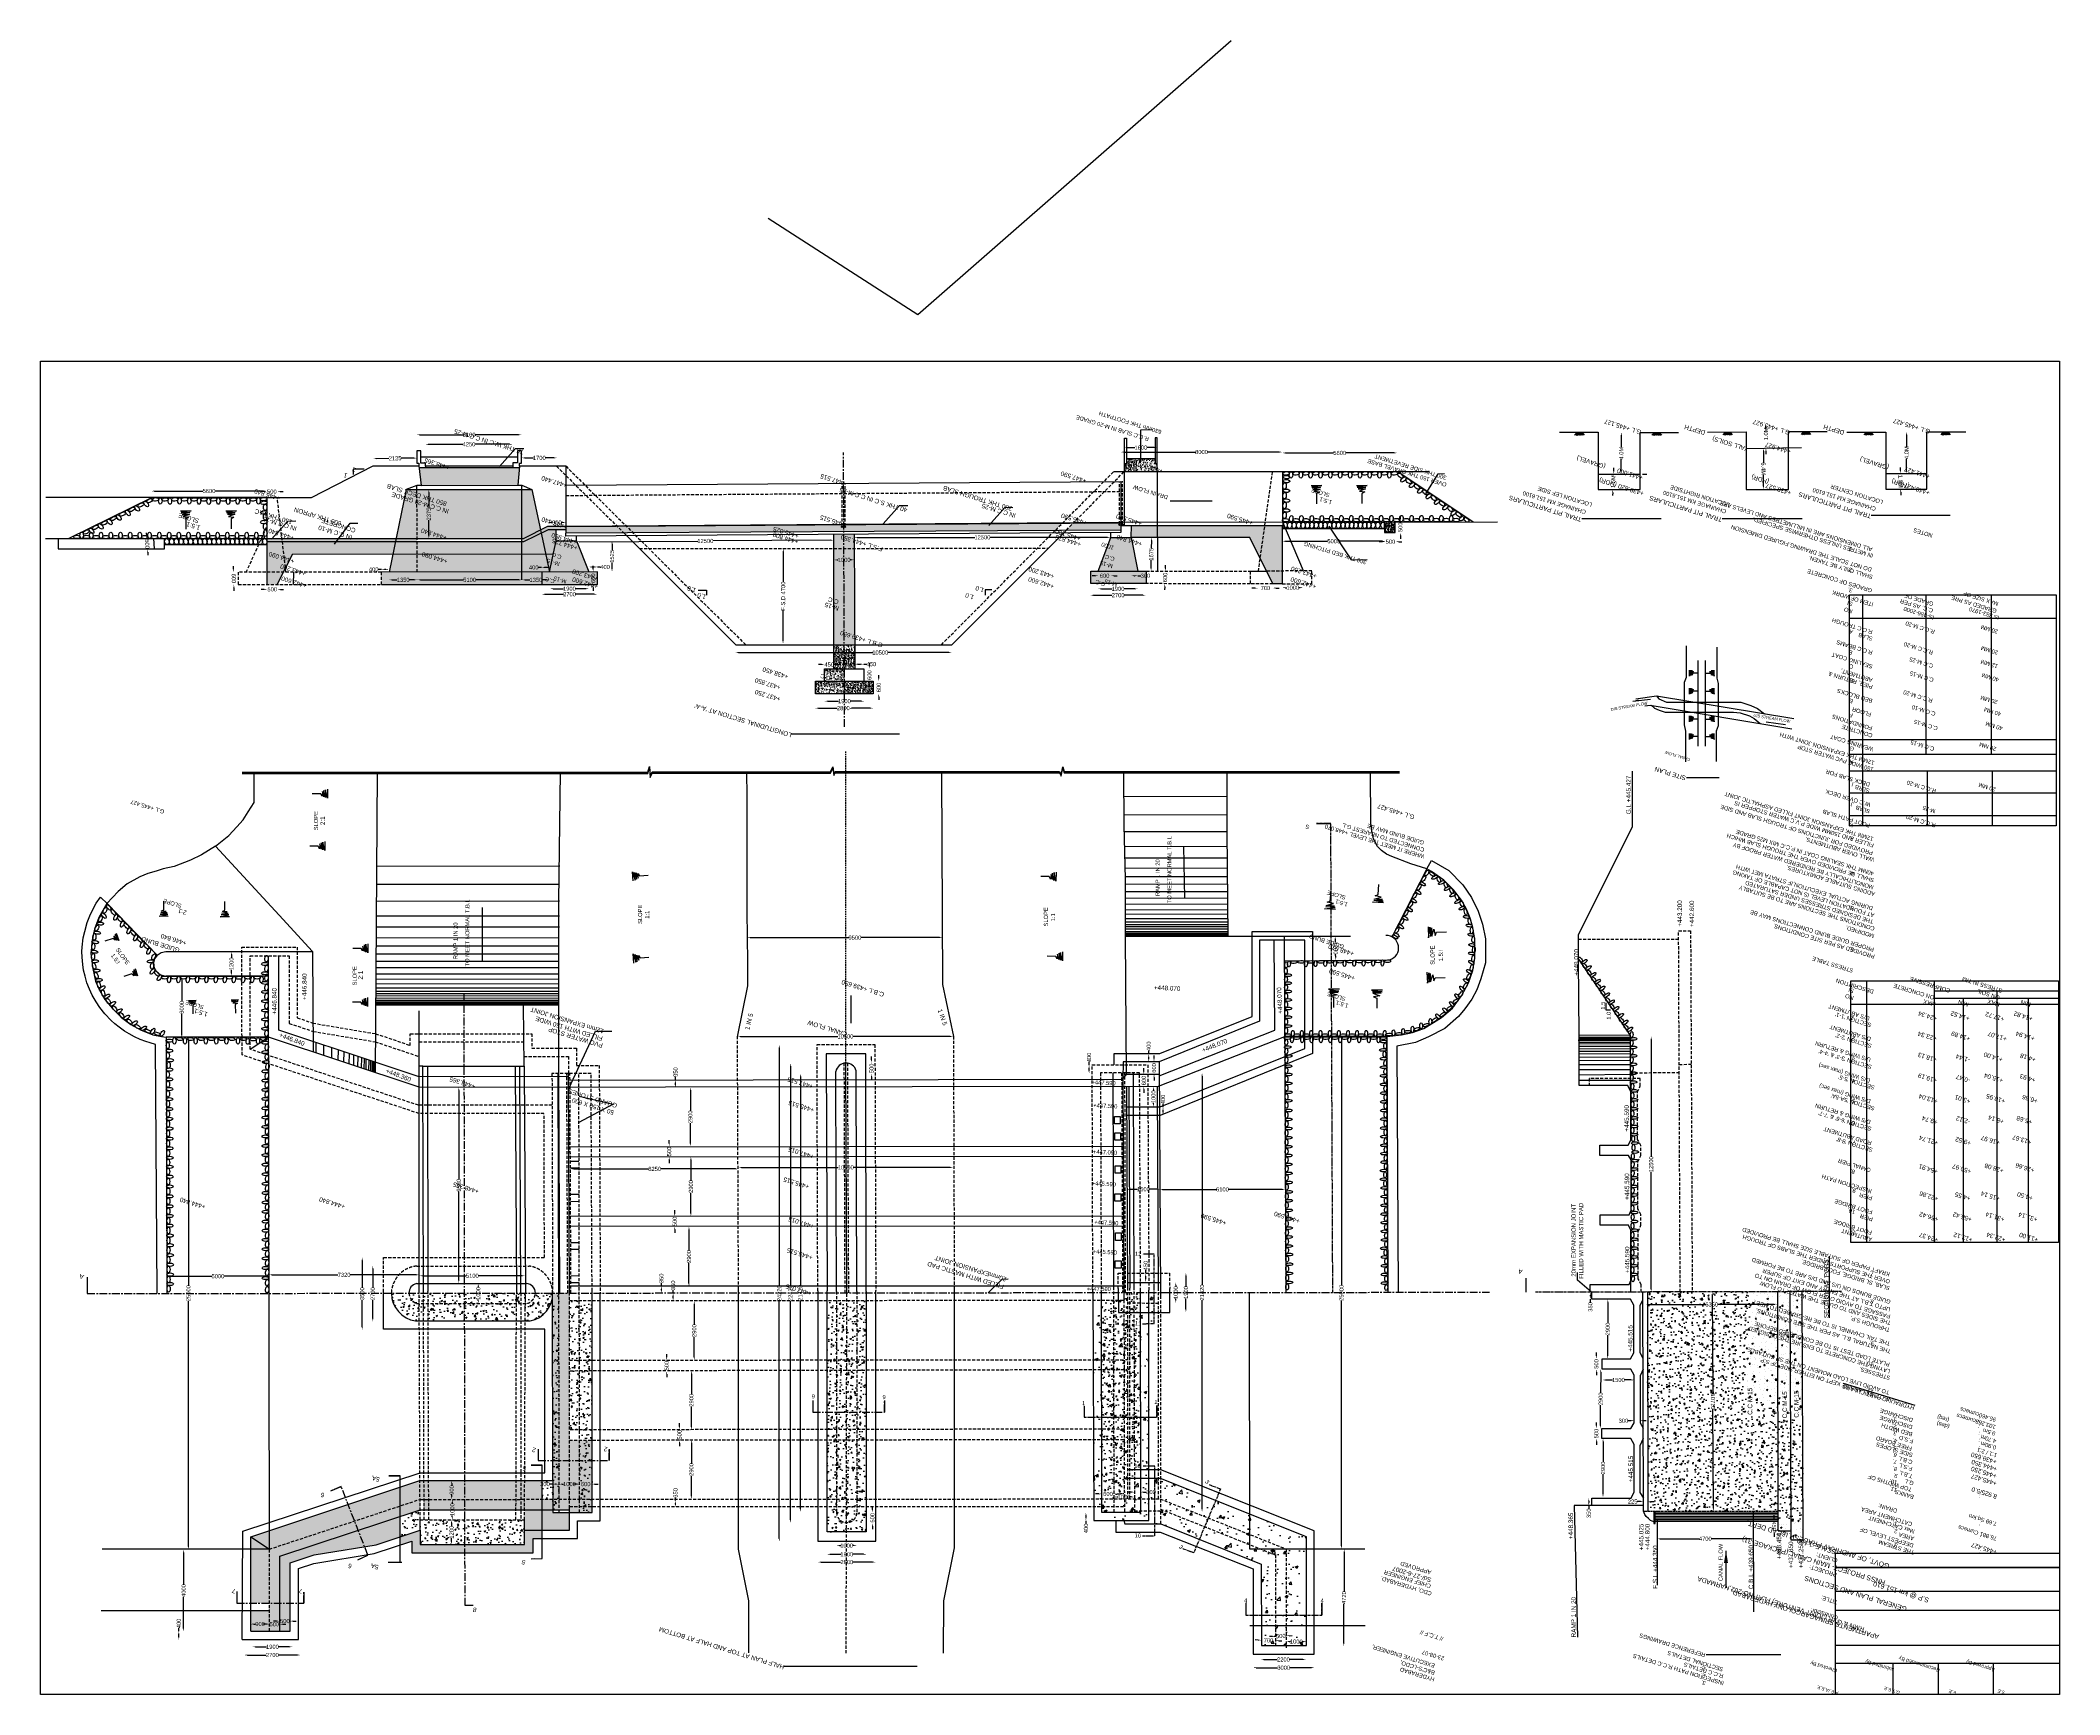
# Model space of a CAD drawing. Header units: millimetres. Extents: x 3621 to 101772, y 3733 to 84143.
import ezdxf

# ---------------------------------------------------------------- set-up
doc = ezdxf.new("R2010")
doc.units = ezdxf.units.MM
doc.header["$MEASUREMENT"] = 0
for name, pattern in [('CENTER', [2, 1.25, -0.25, 0.25, -0.25]), ('DASHED', [0.75, 0.5, -0.25]), ('HIDDEN', [0.375, 0.25, -0.125])]:
    doc.linetypes.add(name, pattern=pattern)
for name, color, linetype in [('DIM', 7, 'Continuous'), ('DWG', 7, 'Continuous'), ('DWG @ 1', 7, 'Continuous'), ('TXT', 7, 'Continuous'), ('TXT @ 1', 7, 'Continuous')]:
    doc.layers.add(name, color=color, linetype=linetype)
doc.styles.add('Annotative', font='arial.ttf')
doc.styles.add('Notes', font='arial.ttf')
doc.styles.get("Standard").update_dxf_attribs({"font": 'arial.ttf'})
doc.dimstyles.new('Civil', dxfattribs={"dimtxt": 200, "dimasz": 150, "dimexe": 0.1, "dimexo": 0.0625, "dimgap": 0.09, "dimtad": 0, "dimdec": 0, "dimzin": 12, "dimdsep": 46, "dimtxsty": 'Standard', "dimcen": 0.1, "dimse1": 1, "dimse2": 1, "dimadec": 0, "dimazin": 2, "dimtfac": 1, "dimtdec": 0, "dimtofl": 0, "dimtmove": 0, "dimatfit": 3, "dimfxl": 1, "dimfrac": 1, "dimtolj": 1, "dimtzin": 0, "dimarcsym": 0})
pattern_1 = [(50, (0, 0), (179.31505, -15.68803), [18.75, -206.25]), (355, (0, 0), (-34.68783, 188.04803), [15, -165]), (100.45144, (14.94, -1.3), (144.6272, 172.36), [15.93505, -175.28553]), (46.1842, (0, 50), (266.81033, -41.3798), [28.125, -309.375]), (96.63564, (22.23, 46.55), (233.6655, 243.52965), [23.9026, -262.92844]), (351.18416, (0, 50), (233.6655, 243.52965), [22.5, -247.5]), (21, (25, 37.5), (149.22676, -100.65472), [18.75, -206.25]), (326, (25, 37.5), (60.82883, 181.2875), [15, -165]), (71.45144, (37.44, 29.11), (210.0556, 80.6328), [15.93505, -175.28553]), (37.5, (0, 0), (3.039964, 83.223463), [0, -163, 0, -167.5, 0, -165.625]), (7.5, (0, 0), (65.767384, 98.60293), [0, -95.5, 0, -159.25, 0, -63.125]), (327.5, (-55.75, 0), (133.45561, -5.63872), [0, -62.5, 0, -195, 0, -258.75]), (317.5, (-80.75, 0), (145.79654, 25.02625), [0, -81.25, 0, -129.5, 0, -183.75])]
pattern_2 = [(50, (0, 0), (717.26, -62.752), [75, -825]), (355, (0, 0), (-138.7513, 752.192), [60, -660]), (100.45144, (59.8, -5.2), (578.509, 689.44), [63.74, -701.142]), (46.1842, (0, 200), (1067.241, -165.519), [112.5, -1237.5]), (96.6356, (88.9, 186.2), (934.662, 974.119), [95.61, -1051.714]), (351.1842, (0, 200), (934.662, 974.119), [90, -990]), (21, (100, 150), (596.907, -402.619), [75, -825]), (326, (100, 150), (243.3153, 725.15), [60, -660]), (71.45144, (149.74, 116.45), (840.2224, 322.531), [63.74, -701.142]), (37.5, (0, 0), (12.15986, 332.89385), [0, -652, 0, -670, 0, -662.5]), (7.5, (0, 0), (263.0695, 394.4117), [0, -382, 0, -637, 0, -252.5]), (327.5, (-223, 0), (533.8224, -22.5549), [0, -250, 0, -780, 0, -1035]), (317.5, (-323, 0), (583.1862, 100.105), [0, -325, 0, -518, 0, -735])]

# ---------------------------------------------------------------- blocks, each defined once
blk = doc.blocks.new('*D2')
at = {"layer": 'Defpoints', "color": 0, "ltscale": 100, "transparency": 16777216}
for p in [(9125, 59923), (8827, 59413), (9154, 59432)]:
    blk.add_point(p, dxfattribs=at)
at = {"layer": 'DIM', "color": 0, "lineweight": -2, "ltscale": 100, "transparency": 16777216}
for p, q in [((8789, 60054), (8780, 60203)), ((8836, 59263), (8845, 59113))]:
    blk.add_line(p, q, dxfattribs=at)
at = {"layer": 'DIM', "color": 0, "ltscale": 100, "transparency": 16777216}
for points in [[(8814, 60055), (8764, 60052), (8798, 59904)], [(8861, 59264), (8811, 59261), (8827, 59413)]]:
    blk.add_solid(points, dxfattribs=at)
at = {"layer": 'DIM', "color": 0, "ltscale": 100, "transparency": 16777216, "insert": (8812, 59658), "char_height": 200, "attachment_point": 5, "rotation": 273.37879}
blk.add_mtext('\\A1;500', dxfattribs=at)
blk = doc.blocks.new('*D3')
at = {"layer": 'Defpoints', "color": 0, "ltscale": 100, "transparency": 16777216}
for p in [(9020, 62202), (14616, 62236), (14616, 62202)]:
    blk.add_point(p, dxfattribs=at)
at = {"layer": 'DIM', "color": 0, "lineweight": -2, "ltscale": 100, "transparency": 16777216}
for p, q in [((9170, 62236), (11520, 62236)), ((14466, 62236), (12117, 62236))]:
    blk.add_line(p, q, dxfattribs=at)
at = {"layer": 'DIM', "color": 0, "ltscale": 100, "transparency": 16777216}
for points in [[(9170, 62260), (9170, 62210), (9020, 62236)], [(14466, 62260), (14466, 62210), (14616, 62236)]]:
    blk.add_solid(points, dxfattribs=at)
at = {"layer": 'DIM', "color": 0, "ltscale": 100, "transparency": 16777216, "insert": (11818, 62236), "char_height": 200, "attachment_point": 5}
blk.add_mtext('\\A1;5600', dxfattribs=at)
blk = doc.blocks.new('*D4')
at = {"layer": 'Defpoints', "color": 0, "ltscale": 100, "transparency": 16777216}
for p in [(14616, 62235.5), (15126.5, 62235.5), (15126.5, 62207.5)]:
    blk.add_point(p, dxfattribs=at)
at = {"layer": 'DIM', "color": 0, "lineweight": -2, "ltscale": 100, "transparency": 16777216}
for p, q in [((14466, 62207.5), (14316, 62207.5)), ((15276.5, 62207.5), (15426.5, 62207.5))]:
    blk.add_line(p, q, dxfattribs=at)
at = {"layer": 'DIM', "color": 0, "ltscale": 100, "transparency": 16777216}
for points in [[(14466, 62232.5), (14466, 62182.5), (14616, 62207.5)], [(15276.5, 62232.5), (15276.5, 62182.5), (15126.5, 62207.5)]]:
    blk.add_solid(points, dxfattribs=at)
at = {"layer": 'DIM', "color": 0, "ltscale": 100, "transparency": 16777216, "insert": (14871.25, 62207.5), "char_height": 200, "attachment_point": 5}
blk.add_mtext('\\A1;500', dxfattribs=at)
blk = doc.blocks.new('*D5')
at = {"layer": 'Defpoints', "color": 0, "ltscale": 100, "transparency": 16777216}
for p in [(19802, 63837), (21923, 63854), (21923, 63838)]:
    blk.add_point(p, dxfattribs=at)
at = {"layer": 'DIM', "color": 0, "lineweight": -2, "ltscale": 100, "transparency": 16777216}
for p, q in [((19953, 63822), (20562, 63827)), ((21773, 63837), (21164, 63832))]:
    blk.add_line(p, q, dxfattribs=at)
at = {"layer": 'DIM', "color": 0, "ltscale": 100, "transparency": 16777216}
for points in [[(19952, 63847), (19953, 63797), (19803, 63821)], [(21773, 63862), (21773, 63812), (21923, 63838)]]:
    blk.add_solid(points, dxfattribs=at)
at = {"layer": 'DIM', "color": 0, "ltscale": 100, "transparency": 16777216, "insert": (20863, 63830), "char_height": 200, "attachment_point": 5, "rotation": 0.45936}
blk.add_mtext('\\A1;2125', dxfattribs=at)
blk = doc.blocks.new('*D6')
at = {"layer": 'Defpoints', "color": 0, "ltscale": 100, "transparency": 16777216}
for p in [(22328, 64627), (26577, 64627), (26577, 64510)]:
    blk.add_point(p, dxfattribs=at)
at = {"layer": 'DIM', "color": 0, "lineweight": -2, "ltscale": 100, "transparency": 16777216}
for p, q in [((22478, 64510), (24150, 64510)), ((26427, 64510), (24755, 64510))]:
    blk.add_line(p, q, dxfattribs=at)
at = {"layer": 'DIM', "color": 0, "ltscale": 100, "transparency": 16777216}
for points in [[(22478, 64535), (22478, 64485), (22328, 64510)], [(26427, 64535), (26427, 64485), (26577, 64510)]]:
    blk.add_solid(points, dxfattribs=at)
at = {"layer": 'DIM', "color": 0, "ltscale": 100, "transparency": 16777216, "insert": (24452, 64510), "char_height": 200, "attachment_point": 5}
blk.add_mtext('\\A1;4250', dxfattribs=at)
blk = doc.blocks.new('*D7')
at = {"layer": 'Defpoints', "color": 0, "ltscale": 100, "transparency": 16777216}
for p in [(21916, 64936), (27010, 64970), (27010, 64936)]:
    blk.add_point(p, dxfattribs=at)
at = {"layer": 'DIM', "color": 0, "lineweight": -2, "ltscale": 100, "transparency": 16777216}
for p, q in [((22066, 64970), (24164, 64970)), ((26860, 64970), (24761, 64970))]:
    blk.add_line(p, q, dxfattribs=at)
at = {"layer": 'DIM', "color": 0, "ltscale": 100, "transparency": 16777216}
for points in [[(22066, 64995), (22066, 64945), (21916, 64970)], [(26860, 64995), (26860, 64945), (27010, 64970)]]:
    blk.add_solid(points, dxfattribs=at)
at = {"layer": 'DIM', "color": 0, "ltscale": 100, "transparency": 16777216, "insert": (24463, 64970), "char_height": 200, "attachment_point": 5}
blk.add_mtext('\\A1;5100', dxfattribs=at)
blk = doc.blocks.new('*D8')
at = {"layer": 'Defpoints', "color": 0, "ltscale": 100, "transparency": 16777216}
for p in [(28731, 63849), (27015, 63796), (28731, 63796)]:
    blk.add_point(p, dxfattribs=at)
at = {"layer": 'DIM', "color": 0, "lineweight": -2, "ltscale": 100, "transparency": 16777216}
for p, q in [((27165, 63849), (27584, 63849)), ((28581, 63849), (28162, 63849))]:
    blk.add_line(p, q, dxfattribs=at)
at = {"layer": 'DIM', "color": 0, "ltscale": 100, "transparency": 16777216}
for points in [[(27165, 63874), (27165, 63824), (27015, 63849)], [(28581, 63874), (28581, 63824), (28731, 63849)]]:
    blk.add_solid(points, dxfattribs=at)
at = {"layer": 'DIM', "color": 0, "ltscale": 100, "transparency": 16777216, "insert": (27873, 63849), "char_height": 200, "attachment_point": 5}
blk.add_mtext('\\A1;1700', dxfattribs=at)
blk = doc.blocks.new('*D9')
at = {"layer": 'Defpoints', "color": 0, "ltscale": 100, "transparency": 16777216}
for p in [(22466, 62311), (22502, 62311), (22454, 59923)]:
    blk.add_point(p, dxfattribs=at)
at = {"layer": 'DIM', "color": 0, "lineweight": -2, "ltscale": 100, "transparency": 16777216}
for p, q in [((22502, 62161), (22502, 61418)), ((22502, 60073), (22502, 60816))]:
    blk.add_line(p, q, dxfattribs=at)
at = {"layer": 'DIM', "color": 0, "ltscale": 100, "transparency": 16777216}
for points in [[(22477, 62161), (22527, 62161), (22502, 62311)], [(22477, 60073), (22527, 60073), (22502, 59923)]]:
    blk.add_solid(points, dxfattribs=at)
at = {"layer": 'DIM', "color": 0, "ltscale": 100, "transparency": 16777216, "insert": (22502, 61117), "char_height": 200, "attachment_point": 5, "rotation": 90}
blk.add_mtext('\\A1;2375', dxfattribs=at)
blk = doc.blocks.new('*D10')
at = {"layer": 'Defpoints', "color": 0, "ltscale": 100, "transparency": 16777216}
for p in [(28279, 60709), (28279, 60709), (29171, 60709)]:
    blk.add_point(p, dxfattribs=at)
at = {"layer": 'DIM', "color": 0, "lineweight": -2, "ltscale": 100, "transparency": 16777216}
for p, q in [((28429, 60709), (28504, 60709)), ((29021, 60709), (28945, 60709))]:
    blk.add_line(p, q, dxfattribs=at)
at = {"layer": 'DIM', "color": 0, "ltscale": 100, "transparency": 16777216}
for points in [[(28429, 60734), (28429, 60684), (28279, 60709)], [(29021, 60734), (29021, 60684), (29171, 60709)]]:
    blk.add_solid(points, dxfattribs=at)
at = {"layer": 'DIM', "color": 0, "ltscale": 100, "transparency": 16777216, "insert": (28725, 60709), "char_height": 200, "attachment_point": 5}
blk.add_mtext('\\A1;900', dxfattribs=at)
blk = doc.blocks.new('*D11')
at = {"layer": 'Defpoints', "color": 0, "ltscale": 100, "transparency": 16777216}
for p in [(27979, 58524), (27979, 58499), (28414, 58499)]:
    blk.add_point(p, dxfattribs=at)
at = {"layer": 'DIM', "color": 0, "lineweight": -2, "ltscale": 100, "transparency": 16777216}
for p, q in [((27979, 58524), (27829, 58524)), ((28264, 58524), (28129, 58524))]:
    blk.add_line(p, q, dxfattribs=at)
at = {"layer": 'DIM', "color": 0, "ltscale": 100, "transparency": 16777216}
for points in [[(28129, 58549), (28129, 58499), (27979, 58524)], [(28264, 58549), (28264, 58499), (28414, 58524)]]:
    blk.add_solid(points, dxfattribs=at)
at = {"layer": 'DIM', "color": 0, "ltscale": 100, "transparency": 16777216, "insert": (27604, 58524), "char_height": 200, "attachment_point": 5}
blk.add_mtext('\\A1;400', dxfattribs=at)
blk = doc.blocks.new('*D12')
at = {"layer": 'Defpoints', "color": 0, "ltscale": 100, "transparency": 16777216}
for p in [(27031, 57913), (28380, 57917), (28380, 57913)]:
    blk.add_point(p, dxfattribs=at)
at = {"layer": 'DIM', "color": 0, "lineweight": -2, "ltscale": 100, "transparency": 16777216}
for p, q in [((27181, 57917), (27417, 57917)), ((28230, 57917), (27995, 57917))]:
    blk.add_line(p, q, dxfattribs=at)
at = {"layer": 'DIM', "color": 0, "ltscale": 100, "transparency": 16777216}
for points in [[(27181, 57942), (27181, 57892), (27031, 57917)], [(28230, 57942), (28230, 57892), (28380, 57917)]]:
    blk.add_solid(points, dxfattribs=at)
at = {"layer": 'DIM', "color": 0, "ltscale": 100, "transparency": 16777216, "insert": (27706, 57917), "char_height": 200, "attachment_point": 5}
blk.add_mtext('\\A1;1350', dxfattribs=at)
blk = doc.blocks.new('*D13')
at = {"layer": 'Defpoints', "color": 0, "ltscale": 100, "transparency": 16777216}
for p in [(20197, 58431), (20198, 58292), (20568, 58293)]:
    blk.add_point(p, dxfattribs=at)
at = {"layer": 'DIM', "color": 0, "lineweight": -2, "ltscale": 100, "transparency": 16777216}
for p, q in [((20197, 58431), (20047, 58431)), ((20418, 58431), (20347, 58431))]:
    blk.add_line(p, q, dxfattribs=at)
at = {"layer": 'DIM', "color": 0, "ltscale": 100, "transparency": 16777216}
for points in [[(20347, 58456), (20347, 58406), (20197, 58431)], [(20418, 58456), (20418, 58406), (20568, 58432)]]:
    blk.add_solid(points, dxfattribs=at)
at = {"layer": 'DIM', "color": 0, "ltscale": 100, "transparency": 16777216, "insert": (19823, 58430), "char_height": 200, "attachment_point": 5, "rotation": 0.08594}
blk.add_mtext('\\A1;400', dxfattribs=at)
blk = doc.blocks.new('*D14')
at = {"layer": 'Defpoints', "color": 0, "ltscale": 100, "transparency": 16777216}
for p in [(20568, 58293), (21940, 58295), (21940, 57921)]:
    blk.add_point(p, dxfattribs=at)
at = {"layer": 'DIM', "color": 0, "lineweight": -2, "ltscale": 100, "transparency": 16777216}
for p, q in [((20719, 57919), (20966, 57920)), ((21790, 57921), (21544, 57920))]:
    blk.add_line(p, q, dxfattribs=at)
at = {"layer": 'DIM', "color": 0, "ltscale": 100, "transparency": 16777216}
for points in [[(20719, 57944), (20719, 57894), (20569, 57919)], [(21790, 57946), (21790, 57896), (21940, 57921)]]:
    blk.add_solid(points, dxfattribs=at)
at = {"layer": 'DIM', "color": 0, "ltscale": 100, "transparency": 16777216, "insert": (21255, 57920), "char_height": 200, "attachment_point": 5, "rotation": 0.08594}
blk.add_mtext('\\A1;1350', dxfattribs=at)
blk = doc.blocks.new('*D15')
at = {"layer": 'Defpoints', "color": 0, "ltscale": 100, "transparency": 16777216}
for p in [(21940, 57921), (27031, 57917), (27031, 57917)]:
    blk.add_point(p, dxfattribs=at)
at = {"layer": 'DIM', "color": 0, "lineweight": -2, "ltscale": 100, "transparency": 16777216}
for p, q in [((22090, 57921), (24187, 57919)), ((26881, 57917), (24784, 57919))]:
    blk.add_line(p, q, dxfattribs=at)
at = {"layer": 'DIM', "color": 0, "ltscale": 100, "transparency": 16777216}
for points in [[(22090, 57946), (22090, 57896), (21940, 57921)], [(26881, 57942), (26881, 57892), (27031, 57917)]]:
    blk.add_solid(points, dxfattribs=at)
at = {"layer": 'DIM', "color": 0, "ltscale": 100, "transparency": 16777216, "insert": (24486, 57919), "char_height": 200, "attachment_point": 5, "rotation": 359.9506}
blk.add_mtext('\\A1;5100', dxfattribs=at)
blk = doc.blocks.new('*D16')
at = {"layer": 'Defpoints', "color": 0, "ltscale": 100, "transparency": 16777216}
for p in [(13017, 58289), (13234, 58292), (13242, 57692)]:
    blk.add_point(p, dxfattribs=at)
at = {"layer": 'DIM', "color": 0, "lineweight": -2, "ltscale": 100, "transparency": 16777216}
for p, q in [((13015, 58439), (13013, 58589)), ((13028, 57539), (13030, 57389))]:
    blk.add_line(p, q, dxfattribs=at)
at = {"layer": 'DIM', "color": 0, "ltscale": 100, "transparency": 16777216}
for points in [[(13040, 58440), (12990, 58439), (13017, 58289)], [(13053, 57540), (13003, 57539), (13026, 57689)]]:
    blk.add_solid(points, dxfattribs=at)
at = {"layer": 'DIM', "color": 0, "ltscale": 100, "transparency": 16777216, "insert": (13022, 57989), "char_height": 200, "attachment_point": 5, "rotation": 270.78774}
blk.add_mtext('\\A1;600', dxfattribs=at)
blk = doc.blocks.new('*D17')
at = {"layer": 'Defpoints', "color": 0, "ltscale": 100, "transparency": 16777216}
for p in [(14647, 57692), (15135, 57692), (15135, 57459)]:
    blk.add_point(p, dxfattribs=at)
at = {"layer": 'DIM', "color": 0, "lineweight": -2, "ltscale": 100, "transparency": 16777216}
for p, q in [((14497, 57459), (14347, 57459)), ((15285, 57459), (15435, 57459))]:
    blk.add_line(p, q, dxfattribs=at)
at = {"layer": 'DIM', "color": 0, "ltscale": 100, "transparency": 16777216}
for points in [[(14497, 57484), (14497, 57434), (14647, 57459)], [(15285, 57484), (15285, 57434), (15135, 57459)]]:
    blk.add_solid(points, dxfattribs=at)
at = {"layer": 'DIM', "color": 0, "ltscale": 100, "transparency": 16777216, "insert": (14891, 57459), "char_height": 200, "attachment_point": 5}
blk.add_mtext('\\A1;500', dxfattribs=at)
blk = doc.blocks.new('*D18')
at = {"layer": 'Defpoints', "color": 0, "ltscale": 100, "transparency": 16777216}
for p in [(28391, 57692), (30282, 57692), (30282, 57489)]:
    blk.add_point(p, dxfattribs=at)
at = {"layer": 'DIM', "color": 0, "lineweight": -2, "ltscale": 100, "transparency": 16777216}
for p, q in [((28541, 57489), (29047, 57489)), ((30132, 57489), (29625, 57489))]:
    blk.add_line(p, q, dxfattribs=at)
at = {"layer": 'DIM', "color": 0, "ltscale": 100, "transparency": 16777216}
for points in [[(28541, 57514), (28541, 57464), (28391, 57489)], [(30132, 57514), (30132, 57464), (30282, 57489)]]:
    blk.add_solid(points, dxfattribs=at)
at = {"layer": 'DIM', "color": 0, "ltscale": 100, "transparency": 16777216, "insert": (29336, 57489), "char_height": 200, "attachment_point": 5}
blk.add_mtext('\\A1;1900', dxfattribs=at)
blk = doc.blocks.new('*D19')
at = {"layer": 'Defpoints', "color": 0, "ltscale": 100, "transparency": 16777216}
for p in [(27990, 57198), (30692, 57220), (30692, 57198)]:
    blk.add_point(p, dxfattribs=at)
at = {"layer": 'DIM', "color": 0, "lineweight": -2, "ltscale": 100, "transparency": 16777216}
for p, q in [((28140, 57220), (29041, 57220)), ((30542, 57220), (29641, 57220))]:
    blk.add_line(p, q, dxfattribs=at)
at = {"layer": 'DIM', "color": 0, "ltscale": 100, "transparency": 16777216}
for points in [[(28140, 57245), (28140, 57195), (27990, 57220)], [(30542, 57245), (30542, 57195), (30692, 57220)]]:
    blk.add_solid(points, dxfattribs=at)
at = {"layer": 'DIM', "color": 0, "ltscale": 100, "transparency": 16777216, "insert": (29341, 57220), "char_height": 200, "attachment_point": 5}
blk.add_mtext('\\A1;2700', dxfattribs=at)
blk = doc.blocks.new('*D20')
at = {"layer": 'Defpoints', "color": 0, "ltscale": 100, "transparency": 16777216}
for p in [(30489, 58308), (30697, 58308), (30697, 57692)]:
    blk.add_point(p, dxfattribs=at)
at = {"layer": 'DIM', "color": 0, "lineweight": -2, "ltscale": 100, "transparency": 16777216}
for p, q in [((30489, 58458), (30489, 58608)), ((30489, 57542), (30489, 57392))]:
    blk.add_line(p, q, dxfattribs=at)
at = {"layer": 'DIM', "color": 0, "ltscale": 100, "transparency": 16777216}
for points in [[(30464, 58458), (30514, 58458), (30489, 58308)], [(30464, 57542), (30514, 57542), (30489, 57692)]]:
    blk.add_solid(points, dxfattribs=at)
at = {"layer": 'DIM', "color": 0, "ltscale": 100, "transparency": 16777216, "insert": (30489, 58000), "char_height": 200, "attachment_point": 5, "rotation": 90}
blk.add_mtext('\\A1;600', dxfattribs=at)
blk = doc.blocks.new('*D21')
at = {"layer": 'Defpoints', "color": 0, "ltscale": 100, "transparency": 16777216}
for p in [(30281, 58307), (30696, 58546), (30697, 58308)]:
    blk.add_point(p, dxfattribs=at)
at = {"layer": 'DIM', "color": 0, "lineweight": -2, "ltscale": 100, "transparency": 16777216}
for p, q in [((30430, 58546), (30546, 58546)), ((30696, 58546), (30846, 58546))]:
    blk.add_line(p, q, dxfattribs=at)
at = {"layer": 'DIM', "color": 0, "ltscale": 100, "transparency": 16777216}
for points in [[(30430, 58571), (30430, 58521), (30280, 58545)], [(30546, 58571), (30546, 58521), (30696, 58546)]]:
    blk.add_solid(points, dxfattribs=at)
at = {"layer": 'DIM', "color": 0, "ltscale": 100, "transparency": 16777216, "insert": (31071, 58546), "char_height": 200, "attachment_point": 5, "rotation": 0.08594}
blk.add_mtext('\\A1;400', dxfattribs=at)
blk = doc.blocks.new('*D22')
at = {"layer": 'Defpoints', "color": 0, "ltscale": 100, "transparency": 16777216}
for p in [(30697, 59813), (31408, 59813), (30697, 58308)]:
    blk.add_point(p, dxfattribs=at)
at = {"layer": 'DIM', "color": 0, "lineweight": -2, "ltscale": 100, "transparency": 16777216}
for p, q in [((31408, 59663), (31408, 59351)), ((31408, 58458), (31408, 58771))]:
    blk.add_line(p, q, dxfattribs=at)
at = {"layer": 'DIM', "color": 0, "ltscale": 100, "transparency": 16777216}
for points in [[(31383, 59663), (31433, 59663), (31408, 59813)], [(31383, 58458), (31433, 58458), (31408, 58308)]]:
    blk.add_solid(points, dxfattribs=at)
at = {"layer": 'DIM', "color": 0, "ltscale": 100, "transparency": 16777216, "insert": (31408, 59061), "char_height": 200, "attachment_point": 5, "rotation": 90}
blk.add_mtext('\\A1;1525', dxfattribs=at)
blk = doc.blocks.new('*D23')
at = {"layer": 'Defpoints', "color": 0, "ltscale": 100, "transparency": 16777216}
for p in [(29688, 60448), (42191, 60525), (42196, 59848)]:
    blk.add_point(p, dxfattribs=at)
at = {"layer": 'DIM', "color": 0, "lineweight": -2, "ltscale": 100, "transparency": 16777216}
for p, q in [((29842, 59771), (35577, 59807)), ((42046, 59847), (36311, 59811))]:
    blk.add_line(p, q, dxfattribs=at)
at = {"layer": 'DIM', "color": 0, "ltscale": 100, "transparency": 16777216}
for points in [[(29842, 59796), (29842, 59746), (29692, 59770)], [(42045, 59872), (42046, 59822), (42196, 59848)]]:
    blk.add_solid(points, dxfattribs=at)
at = {"layer": 'DIM', "color": 0, "ltscale": 100, "transparency": 16777216, "insert": (35944, 59809), "char_height": 200, "attachment_point": 5, "rotation": 0.35549}
blk.add_mtext('\\A1;12500', dxfattribs=at)
blk = doc.blocks.new('*D24')
at = {"layer": 'Defpoints', "color": 0, "ltscale": 100, "transparency": 16777216}
for p in [(42191, 60129), (43176, 60135), (43184, 58893)]:
    blk.add_point(p, dxfattribs=at)
at = {"layer": 'DIM', "color": 0, "lineweight": -2, "ltscale": 100, "transparency": 16777216}
for p, q in [((43034, 58892), (42980, 58892)), ((42349, 58888), (42403, 58888))]:
    blk.add_line(p, q, dxfattribs=at)
at = {"layer": 'DIM', "color": 0, "ltscale": 100, "transparency": 16777216}
for points in [[(42349, 58913), (42349, 58863), (42199, 58887)], [(43034, 58917), (43034, 58867), (43184, 58893)]]:
    blk.add_solid(points, dxfattribs=at)
at = {"layer": 'DIM', "color": 0, "ltscale": 100, "transparency": 16777216, "insert": (42692, 58890), "char_height": 200, "attachment_point": 5, "rotation": 0.35549}
blk.add_mtext('\\A1;1000', dxfattribs=at)
blk = doc.blocks.new('*D25')
at = {"layer": 'Defpoints', "color": 0, "ltscale": 100, "transparency": 16777216}
for p in [(43177, 59874), (55646, 59986), (55646, 59874)]:
    blk.add_point(p, dxfattribs=at)
at = {"layer": 'DIM', "color": 0, "lineweight": -2, "ltscale": 100, "transparency": 16777216}
for p, q in [((43327, 59986), (49045, 59986)), ((55496, 59986), (49779, 59986))]:
    blk.add_line(p, q, dxfattribs=at)
at = {"layer": 'DIM', "color": 0, "ltscale": 100, "transparency": 16777216}
for points in [[(43327, 60011), (43327, 59961), (43177, 59986)], [(55496, 60011), (55496, 59961), (55646, 59986)]]:
    blk.add_solid(points, dxfattribs=at)
at = {"layer": 'DIM', "color": 0, "ltscale": 100, "transparency": 16777216, "insert": (49412, 59986), "char_height": 200, "attachment_point": 5}
blk.add_mtext('\\A1;12500', dxfattribs=at)
blk = doc.blocks.new('*D26')
at = {"layer": 'Defpoints', "color": 0, "ltscale": 100, "transparency": 16777216}
for p in [(55042, 58334), (55662, 58334), (55662, 58118)]:
    blk.add_point(p, dxfattribs=at)
at = {"layer": 'DIM', "color": 0, "lineweight": -2, "ltscale": 100, "transparency": 16777216}
for p, q in [((54892, 58118), (54742, 58118)), ((55812, 58118), (55962, 58118))]:
    blk.add_line(p, q, dxfattribs=at)
at = {"layer": 'DIM', "color": 0, "ltscale": 100, "transparency": 16777216}
for points in [[(54892, 58143), (54892, 58093), (55042, 58118)], [(55812, 58143), (55812, 58093), (55662, 58118)]]:
    blk.add_solid(points, dxfattribs=at)
at = {"layer": 'DIM', "color": 0, "ltscale": 100, "transparency": 16777216, "insert": (55352, 58118), "char_height": 200, "attachment_point": 5}
blk.add_mtext('\\A1;600', dxfattribs=at)
blk = doc.blocks.new('*D27')
at = {"layer": 'Defpoints', "color": 0, "ltscale": 100, "transparency": 16777216}
for p in [(56655, 58334), (56966, 58334), (56966, 58118)]:
    blk.add_point(p, dxfattribs=at)
at = {"layer": 'DIM', "color": 0, "lineweight": -2, "ltscale": 100, "transparency": 16777216}
for p, q in [((56805, 58118), (56816, 58118)), ((56966, 58118), (57116, 58118))]:
    blk.add_line(p, q, dxfattribs=at)
at = {"layer": 'DIM', "color": 0, "ltscale": 100, "transparency": 16777216}
for points in [[(56805, 58143), (56805, 58093), (56655, 58118)], [(56816, 58143), (56816, 58093), (56966, 58118)]]:
    blk.add_solid(points, dxfattribs=at)
at = {"layer": 'DIM', "color": 0, "ltscale": 100, "transparency": 16777216, "insert": (57337, 58118), "char_height": 200, "attachment_point": 5}
blk.add_mtext('\\A1;300', dxfattribs=at)
blk = doc.blocks.new('*D28')
at = {"layer": 'Defpoints', "color": 0, "ltscale": 100, "transparency": 16777216}
for p in [(55045, 57495), (56964, 57495), (56964, 57482)]:
    blk.add_point(p, dxfattribs=at)
at = {"layer": 'DIM', "color": 0, "lineweight": -2, "ltscale": 100, "transparency": 16777216}
for p, q in [((55195, 57482), (55715, 57482)), ((56814, 57482), (56293, 57482))]:
    blk.add_line(p, q, dxfattribs=at)
at = {"layer": 'DIM', "color": 0, "ltscale": 100, "transparency": 16777216}
for points in [[(55195, 57507), (55195, 57457), (55045, 57482)], [(56814, 57507), (56814, 57457), (56964, 57482)]]:
    blk.add_solid(points, dxfattribs=at)
at = {"layer": 'DIM', "color": 0, "ltscale": 100, "transparency": 16777216, "insert": (56004, 57482), "char_height": 200, "attachment_point": 5}
blk.add_mtext('\\A1;1900', dxfattribs=at)
blk = doc.blocks.new('*D29')
at = {"layer": 'Defpoints', "color": 0, "ltscale": 100, "transparency": 16777216}
for p in [(54662, 57200), (57353, 57200), (57353, 57173)]:
    blk.add_point(p, dxfattribs=at)
at = {"layer": 'DIM', "color": 0, "lineweight": -2, "ltscale": 100, "transparency": 16777216}
for p, q in [((54812, 57173), (55707, 57173)), ((57203, 57173), (56308, 57173))]:
    blk.add_line(p, q, dxfattribs=at)
at = {"layer": 'DIM', "color": 0, "ltscale": 100, "transparency": 16777216}
for points in [[(54812, 57198), (54812, 57148), (54662, 57173)], [(57203, 57198), (57203, 57148), (57353, 57173)]]:
    blk.add_solid(points, dxfattribs=at)
at = {"layer": 'DIM', "color": 0, "ltscale": 100, "transparency": 16777216, "insert": (56008, 57173), "char_height": 200, "attachment_point": 5}
blk.add_mtext('\\A1;2700', dxfattribs=at)
blk = doc.blocks.new('*D30')
at = {"layer": 'Defpoints', "color": 0, "ltscale": 100, "transparency": 16777216}
for p in [(58306, 58337), (58359, 58334), (58332, 57734)]:
    blk.add_point(p, dxfattribs=at)
at = {"layer": 'DIM', "color": 0, "lineweight": -2, "ltscale": 100, "transparency": 16777216}
for p, q in [((58312, 58487), (58319, 58637)), ((58272, 57587), (58265, 57437))]:
    blk.add_line(p, q, dxfattribs=at)
at = {"layer": 'DIM', "color": 0, "ltscale": 100, "transparency": 16777216}
for points in [[(58287, 58488), (58337, 58486), (58306, 58337)], [(58247, 57588), (58297, 57586), (58279, 57737)]]:
    blk.add_solid(points, dxfattribs=at)
at = {"layer": 'DIM', "color": 0, "ltscale": 100, "transparency": 16777216, "insert": (58292, 58037), "char_height": 200, "attachment_point": 5, "rotation": 87.43923}
blk.add_mtext('\\A1;600', dxfattribs=at)
blk = doc.blocks.new('*D31')
at = {"layer": 'Defpoints', "color": 0, "ltscale": 100, "transparency": 16777216}
for p in [(57625, 59986), (58783, 59976), (58769, 58334)]:
    blk.add_point(p, dxfattribs=at)
at = {"layer": 'DIM', "color": 0, "lineweight": -2, "ltscale": 100, "transparency": 16777216}
for p, q in [((57624, 59836), (57621, 59455)), ((57612, 58494), (57616, 58875))]:
    blk.add_line(p, q, dxfattribs=at)
at = {"layer": 'DIM', "color": 0, "ltscale": 100, "transparency": 16777216}
for points in [[(57599, 59836), (57649, 59836), (57625, 59986)], [(57587, 58495), (57637, 58494), (57611, 58344)]]:
    blk.add_solid(points, dxfattribs=at)
at = {"layer": 'DIM', "color": 0, "ltscale": 100, "transparency": 16777216, "insert": (57618, 59165), "char_height": 200, "attachment_point": 5, "rotation": 89.51473}
blk.add_mtext('\\A1;1675', dxfattribs=at)
blk = doc.blocks.new('*D32')
at = {"layer": 'Defpoints', "color": 0, "ltscale": 100, "transparency": 16777216}
for p in [(62801, 57725), (63531, 57729), (63532, 57522)]:
    blk.add_point(p, dxfattribs=at)
at = {"layer": 'DIM', "color": 0, "lineweight": -2, "ltscale": 100, "transparency": 16777216}
for p, q in [((62653, 57517), (62503, 57516)), ((63682, 57523), (63832, 57523))]:
    blk.add_line(p, q, dxfattribs=at)
at = {"layer": 'DIM', "color": 0, "ltscale": 100, "transparency": 16777216}
for points in [[(62652, 57542), (62653, 57492), (62803, 57517)], [(63682, 57548), (63682, 57498), (63532, 57522)]]:
    blk.add_solid(points, dxfattribs=at)
at = {"layer": 'DIM', "color": 0, "ltscale": 100, "transparency": 16777216, "insert": (63167, 57520), "char_height": 200, "attachment_point": 5, "rotation": 0.33749}
blk.add_mtext('\\A1;700', dxfattribs=at)
blk = doc.blocks.new('*D33')
at = {"layer": 'Defpoints', "color": 0, "ltscale": 100, "transparency": 16777216}
for p in [(63988, 57729), (65007, 57729), (65007, 57539)]:
    blk.add_point(p, dxfattribs=at)
at = {"layer": 'DIM', "color": 0, "lineweight": -2, "ltscale": 100, "transparency": 16777216}
for p, q in [((64138, 57539), (64209, 57539)), ((64857, 57539), (64787, 57539))]:
    blk.add_line(p, q, dxfattribs=at)
at = {"layer": 'DIM', "color": 0, "ltscale": 100, "transparency": 16777216}
for points in [[(64138, 57564), (64138, 57514), (63988, 57539)], [(64857, 57564), (64857, 57514), (65007, 57539)]]:
    blk.add_solid(points, dxfattribs=at)
at = {"layer": 'DIM', "color": 0, "ltscale": 100, "transparency": 16777216, "insert": (64498, 57539), "char_height": 200, "attachment_point": 5}
blk.add_mtext('\\A1;1000', dxfattribs=at)
blk = doc.blocks.new('*D34')
at = {"layer": 'Defpoints', "color": 0, "ltscale": 100, "transparency": 16777216}
for p in [(63988, 59773), (68992, 59798), (68992, 59773)]:
    blk.add_point(p, dxfattribs=at)
at = {"layer": 'DIM', "color": 0, "lineweight": -2, "ltscale": 100, "transparency": 16777216}
for p, q in [((64138, 59798), (66192, 59798)), ((68842, 59798), (66788, 59798))]:
    blk.add_line(p, q, dxfattribs=at)
at = {"layer": 'DIM', "color": 0, "ltscale": 100, "transparency": 16777216}
for points in [[(64138, 59823), (64138, 59773), (63988, 59798)], [(68842, 59823), (68842, 59773), (68992, 59798)]]:
    blk.add_solid(points, dxfattribs=at)
at = {"layer": 'DIM', "color": 0, "ltscale": 100, "transparency": 16777216, "insert": (66490, 59798), "char_height": 200, "attachment_point": 5}
blk.add_mtext('\\A1;5000', dxfattribs=at)
blk = doc.blocks.new('*D35')
at = {"layer": 'Defpoints', "color": 0, "ltscale": 100, "transparency": 16777216}
for p in [(68992, 59798), (69498, 59798), (69498, 59773)]:
    blk.add_point(p, dxfattribs=at)
at = {"layer": 'DIM', "color": 0, "lineweight": -2, "ltscale": 100, "transparency": 16777216}
for p, q in [((68842, 59773), (68692, 59773)), ((69648, 59773), (69798, 59773))]:
    blk.add_line(p, q, dxfattribs=at)
at = {"layer": 'DIM', "color": 0, "ltscale": 100, "transparency": 16777216}
for points in [[(68842, 59798), (68842, 59748), (68992, 59773)], [(69648, 59798), (69648, 59748), (69498, 59773)]]:
    blk.add_solid(points, dxfattribs=at)
at = {"layer": 'DIM', "color": 0, "ltscale": 100, "transparency": 16777216, "insert": (69245, 59773), "char_height": 200, "attachment_point": 5}
blk.add_mtext('\\A1;500', dxfattribs=at)
blk = doc.blocks.new('*D36')
at = {"layer": 'Defpoints', "color": 0, "ltscale": 100, "transparency": 16777216}
for p in [(69480, 60734), (69480, 60218), (69726, 60734)]:
    blk.add_point(p, dxfattribs=at)
at = {"layer": 'DIM', "color": 0, "lineweight": -2, "ltscale": 100, "transparency": 16777216}
for p, q in [((69726, 60884), (69726, 61034)), ((69726, 60068), (69726, 59918))]:
    blk.add_line(p, q, dxfattribs=at)
at = {"layer": 'DIM', "color": 0, "ltscale": 100, "transparency": 16777216}
for points in [[(69701, 60884), (69751, 60884), (69726, 60734)], [(69701, 60068), (69751, 60068), (69726, 60218)]]:
    blk.add_solid(points, dxfattribs=at)
at = {"layer": 'DIM', "color": 0, "ltscale": 100, "transparency": 16777216, "insert": (69726, 60476), "char_height": 200, "attachment_point": 5, "rotation": 90}
blk.add_mtext('\\A1;500', dxfattribs=at)
blk = doc.blocks.new('*D37')
at = {"layer": 'Defpoints', "color": 0, "ltscale": 100, "transparency": 16777216}
for p in [(41291, 52387), (44100, 52387), (44100, 51683)]:
    blk.add_point(p, dxfattribs=at)
at = {"layer": 'DIM', "color": 0, "lineweight": -2, "ltscale": 100, "transparency": 16777216}
for p, q in [((41441, 51683), (42347, 51683)), ((43950, 51683), (43045, 51683))]:
    blk.add_line(p, q, dxfattribs=at)
at = {"layer": 'DIM', "color": 0, "ltscale": 100, "transparency": 16777216}
for points in [[(41441, 51708), (41441, 51658), (41291, 51683)], [(43950, 51708), (43950, 51658), (44100, 51683)]]:
    blk.add_solid(points, dxfattribs=at)
at = {"layer": 'DIM', "color": 0, "ltscale": 100, "transparency": 16777216, "insert": (42696, 51683), "char_height": 200, "attachment_point": 5}
blk.add_mtext('\\A1;2800-', dxfattribs=at)
blk = doc.blocks.new('*D38')
at = {"layer": 'Defpoints', "color": 0, "ltscale": 100, "transparency": 16777216}
for p in [(43665, 52022), (41742, 52013), (43665, 52013)]:
    blk.add_point(p, dxfattribs=at)
at = {"layer": 'DIM', "color": 0, "lineweight": -2, "ltscale": 100, "transparency": 16777216}
for p, q in [((41892, 52022), (42414, 52022)), ((43515, 52022), (42992, 52022))]:
    blk.add_line(p, q, dxfattribs=at)
at = {"layer": 'DIM', "color": 0, "ltscale": 100, "transparency": 16777216}
for points in [[(41892, 52047), (41892, 51997), (41742, 52022)], [(43515, 52047), (43515, 51997), (43665, 52022)]]:
    blk.add_solid(points, dxfattribs=at)
at = {"layer": 'DIM', "color": 0, "ltscale": 100, "transparency": 16777216, "insert": (42703, 52022), "char_height": 200, "attachment_point": 5}
blk.add_mtext('\\A1;1900', dxfattribs=at)
blk = doc.blocks.new('*D39')
at = {"layer": 'Defpoints', "color": 0, "ltscale": 100, "transparency": 16777216}
for p in [(44100, 52992), (44100, 52387), (44372, 52992)]:
    blk.add_point(p, dxfattribs=at)
at = {"layer": 'DIM', "color": 0, "lineweight": -2, "ltscale": 100, "transparency": 16777216}
for p, q in [((44372, 53142), (44372, 53292)), ((44372, 52237), (44372, 52087))]:
    blk.add_line(p, q, dxfattribs=at)
at = {"layer": 'DIM', "color": 0, "ltscale": 100, "transparency": 16777216}
for points in [[(44347, 53142), (44397, 53142), (44372, 52992)], [(44347, 52237), (44397, 52237), (44372, 52387)]]:
    blk.add_solid(points, dxfattribs=at)
at = {"layer": 'DIM', "color": 0, "ltscale": 100, "transparency": 16777216, "insert": (44372, 52690), "char_height": 200, "attachment_point": 5, "rotation": 90}
blk.add_mtext('\\A1;600', dxfattribs=at)
blk = doc.blocks.new('*D40')
at = {"layer": 'Defpoints', "color": 0, "ltscale": 100, "transparency": 16777216}
for p in [(43641, 53588), (43919, 53588), (43641, 52992)]:
    blk.add_point(p, dxfattribs=at)
at = {"layer": 'DIM', "color": 0, "lineweight": -2, "ltscale": 100, "transparency": 16777216}
for p, q in [((43919, 53738), (43919, 53888)), ((43919, 52842), (43919, 52692))]:
    blk.add_line(p, q, dxfattribs=at)
at = {"layer": 'DIM', "color": 0, "ltscale": 100, "transparency": 16777216}
for points in [[(43894, 53738), (43944, 53738), (43919, 53588)], [(43894, 52842), (43944, 52842), (43919, 52992)]]:
    blk.add_solid(points, dxfattribs=at)
at = {"layer": 'DIM', "color": 0, "ltscale": 100, "transparency": 16777216, "insert": (43919, 53290), "char_height": 200, "attachment_point": 5, "rotation": 90}
blk.add_mtext('\\A1;600', dxfattribs=at)
blk = doc.blocks.new('*D41')
at = {"layer": 'Defpoints', "color": 0, "ltscale": 100, "transparency": 16777216}
for p in [(41741, 53588), (42191, 53802), (42191, 53588)]:
    blk.add_point(p, dxfattribs=at)
at = {"layer": 'DIM', "color": 0, "lineweight": -2, "ltscale": 100, "transparency": 16777216}
for p, q in [((41591, 53802), (41441, 53802)), ((42341, 53802), (42491, 53802))]:
    blk.add_line(p, q, dxfattribs=at)
at = {"layer": 'DIM', "color": 0, "ltscale": 100, "transparency": 16777216}
for points in [[(41591, 53827), (41591, 53777), (41741, 53802)], [(42341, 53827), (42341, 53777), (42191, 53802)]]:
    blk.add_solid(points, dxfattribs=at)
at = {"layer": 'DIM', "color": 0, "ltscale": 100, "transparency": 16777216, "insert": (41966, 53802), "char_height": 200, "attachment_point": 5}
blk.add_mtext('\\A1;450', dxfattribs=at)
blk = doc.blocks.new('*D42')
at = {"layer": 'Defpoints', "color": 0, "ltscale": 100, "transparency": 16777216}
for p in [(43204, 53588), (43641, 53821), (43641, 53588)]:
    blk.add_point(p, dxfattribs=at)
at = {"layer": 'DIM', "color": 0, "lineweight": -2, "ltscale": 100, "transparency": 16777216}
for p, q in [((43354, 53821), (43491, 53821)), ((43641, 53821), (43791, 53821))]:
    blk.add_line(p, q, dxfattribs=at)
at = {"layer": 'DIM', "color": 0, "ltscale": 100, "transparency": 16777216}
for points in [[(43354, 53846), (43354, 53796), (43204, 53821)], [(43491, 53846), (43491, 53796), (43641, 53821)]]:
    blk.add_solid(points, dxfattribs=at)
at = {"layer": 'DIM', "color": 0, "ltscale": 100, "transparency": 16777216, "insert": (44016, 53821), "char_height": 200, "attachment_point": 5}
blk.add_mtext('\\A1;450', dxfattribs=at)
blk = doc.blocks.new('*D43')
at = {"layer": 'Defpoints', "color": 0, "ltscale": 100, "transparency": 16777216}
for p in [(37400, 54290), (47929, 54385), (47929, 54290)]:
    blk.add_point(p, dxfattribs=at)
at = {"layer": 'DIM', "color": 0, "lineweight": -2, "ltscale": 100, "transparency": 16777216}
for p, q in [((37550, 54385), (44079, 54385)), ((47779, 54385), (44812, 54385))]:
    blk.add_line(p, q, dxfattribs=at)
at = {"layer": 'DIM', "color": 0, "ltscale": 100, "transparency": 16777216}
for points in [[(37550, 54410), (37550, 54360), (37400, 54385)], [(47779, 54410), (47779, 54360), (47929, 54385)]]:
    blk.add_solid(points, dxfattribs=at)
at = {"layer": 'DIM', "color": 0, "ltscale": 100, "transparency": 16777216, "insert": (44446, 54385), "char_height": 200, "attachment_point": 5}
blk.add_mtext('\\A1;10500', dxfattribs=at)
blk = doc.blocks.new('*D44')
at = {"layer": 'Defpoints', "color": 0, "ltscale": 100, "transparency": 16777216}
for p in [(39719, 59448), (39732, 59448), (39707, 54809)]:
    blk.add_point(p, dxfattribs=at)
at = {"layer": 'DIM', "color": 0, "lineweight": -2, "ltscale": 100, "transparency": 16777216}
for p, q in [((39731, 59298), (39727, 57817)), ((39720, 54959), (39724, 56440))]:
    blk.add_line(p, q, dxfattribs=at)
at = {"layer": 'DIM', "color": 0, "ltscale": 100, "transparency": 16777216}
for points in [[(39706, 59298), (39756, 59298), (39732, 59448)], [(39695, 54960), (39745, 54959), (39720, 54809)]]:
    blk.add_solid(points, dxfattribs=at)
at = {"layer": 'DIM', "color": 0, "ltscale": 100, "transparency": 16777216, "insert": (39726, 57129), "char_height": 200, "attachment_point": 5, "rotation": 89.85288}
blk.add_mtext('\\A1;F.S.D 4700', dxfattribs=at)
blk = doc.blocks.new('*D45')
at = {"layer": 'Defpoints', "color": 0, "ltscale": 100, "transparency": 16777216}
for p in [(56320, 64329), (57908, 64354), (57908, 64338)]:
    blk.add_point(p, dxfattribs=at)
at = {"layer": 'DIM', "color": 0, "lineweight": -2, "ltscale": 100, "transparency": 16777216}
for p, q in [((56469, 64347), (56825, 64349)), ((57758, 64354), (57403, 64352))]:
    blk.add_line(p, q, dxfattribs=at)
at = {"layer": 'DIM', "color": 0, "ltscale": 100, "transparency": 16777216}
for points in [[(56469, 64372), (56470, 64322), (56319, 64346)], [(57758, 64379), (57758, 64329), (57908, 64354)]]:
    blk.add_solid(points, dxfattribs=at)
at = {"layer": 'DIM', "color": 0, "ltscale": 100, "transparency": 16777216, "insert": (57114, 64350), "char_height": 200, "attachment_point": 5, "rotation": 0.30417}
blk.add_mtext('\\A1;1600', dxfattribs=at)
blk = doc.blocks.new('*D46')
at = {"layer": 'Defpoints', "color": 0, "ltscale": 100, "transparency": 16777216}
for p in [(56135, 64070), (63989, 64131), (63989, 64070)]:
    blk.add_point(p, dxfattribs=at)
at = {"layer": 'DIM', "color": 0, "lineweight": -2, "ltscale": 100, "transparency": 16777216}
for p, q in [((56285, 64131), (59764, 64131)), ((63839, 64131), (60361, 64131))]:
    blk.add_line(p, q, dxfattribs=at)
at = {"layer": 'DIM', "color": 0, "ltscale": 100, "transparency": 16777216}
for points in [[(56285, 64156), (56285, 64106), (56135, 64131)], [(63839, 64156), (63839, 64106), (63989, 64131)]]:
    blk.add_solid(points, dxfattribs=at)
at = {"layer": 'DIM', "color": 0, "ltscale": 100, "transparency": 16777216, "insert": (60062, 64131), "char_height": 200, "attachment_point": 5}
blk.add_mtext('\\A1;8000', dxfattribs=at)
blk = doc.blocks.new('*D47')
at = {"layer": 'Defpoints', "color": 0, "ltscale": 100, "transparency": 16777216}
for p in [(63989, 64131), (69572, 64131), (69572, 64089)]:
    blk.add_point(p, dxfattribs=at)
at = {"layer": 'DIM', "color": 0, "lineweight": -2, "ltscale": 100, "transparency": 16777216}
for p, q in [((64139, 64089), (66482, 64089)), ((69422, 64089), (67079, 64089))]:
    blk.add_line(p, q, dxfattribs=at)
at = {"layer": 'DIM', "color": 0, "ltscale": 100, "transparency": 16777216}
for points in [[(64139, 64114), (64139, 64064), (63989, 64089)], [(69422, 64114), (69422, 64064), (69572, 64089)]]:
    blk.add_solid(points, dxfattribs=at)
at = {"layer": 'DIM', "color": 0, "ltscale": 100, "transparency": 16777216, "insert": (66780, 64089), "char_height": 200, "attachment_point": 5}
blk.add_mtext('\\A1;5600', dxfattribs=at)
blk = doc.blocks.new('*D48')
at = {"layer": 'Defpoints', "color": 0, "ltscale": 100, "transparency": 16777216}
for p in [(80296, 65097), (80466, 65097), (80296, 63060)]:
    blk.add_point(p, dxfattribs=at)
at = {"layer": 'DIM', "color": 0, "lineweight": -2, "ltscale": 100, "transparency": 16777216}
for p, q in [((80466, 64947), (80466, 64377)), ((80466, 63210), (80466, 63780))]:
    blk.add_line(p, q, dxfattribs=at)
at = {"layer": 'DIM', "color": 0, "ltscale": 100, "transparency": 16777216}
for points in [[(80441, 64947), (80491, 64947), (80466, 65097)], [(80441, 63210), (80491, 63210), (80466, 63060)]]:
    blk.add_solid(points, dxfattribs=at)
at = {"layer": 'DIM', "color": 0, "ltscale": 100, "transparency": 16777216, "insert": (80466, 64078), "char_height": 200, "attachment_point": 5, "rotation": 90}
blk.add_mtext('\\A1;4.0M', dxfattribs=at)
blk = doc.blocks.new('*D49')
at = {"layer": 'Defpoints', "color": 0, "ltscale": 100, "transparency": 16777216}
for p in [(80095, 63066), (80215, 63060), (80175, 62308)]:
    blk.add_point(p, dxfattribs=at)
at = {"layer": 'DIM', "color": 0, "lineweight": -2, "ltscale": 100, "transparency": 16777216}
for p, q in [((80103, 63216), (80111, 63365)), ((80047, 62165), (80039, 62015))]:
    blk.add_line(p, q, dxfattribs=at)
at = {"layer": 'DIM', "color": 0, "ltscale": 100, "transparency": 16777216}
for points in [[(80078, 63217), (80128, 63214), (80095, 63066)], [(80022, 62166), (80072, 62164), (80055, 62315)]]:
    blk.add_solid(points, dxfattribs=at)
at = {"layer": 'DIM', "color": 0, "ltscale": 100, "transparency": 16777216, "insert": (80075, 62690), "char_height": 200, "attachment_point": 5, "rotation": 86.94431}
blk.add_mtext('\\A1;1.5M', dxfattribs=at)
blk = doc.blocks.new('*D50')
at = {"layer": 'Defpoints', "color": 0, "ltscale": 100, "transparency": 16777216}
for p in [(87377, 64325), (87484, 64325), (87485, 62318)]:
    blk.add_point(p, dxfattribs=at)
at = {"layer": 'DIM', "color": 0, "lineweight": -2, "ltscale": 100, "transparency": 16777216}
for p, q in [((87377, 64175), (87377, 63616)), ((87377, 62468), (87377, 63027))]:
    blk.add_line(p, q, dxfattribs=at)
at = {"layer": 'DIM', "color": 0, "ltscale": 100, "transparency": 16777216}
for points in [[(87402, 64175), (87352, 64175), (87377, 64325)], [(87402, 62468), (87352, 62468), (87377, 62318)]]:
    blk.add_solid(points, dxfattribs=at)
at = {"layer": 'DIM', "color": 0, "ltscale": 100, "transparency": 16777216, "insert": (87377, 63321), "char_height": 200, "attachment_point": 5, "rotation": 270.00715}
blk.add_mtext('\\A1;6.4M', dxfattribs=at)
blk = doc.blocks.new('*D51')
at = {"layer": 'Defpoints', "color": 0, "ltscale": 100, "transparency": 16777216}
for p in [(87377, 65125), (87497, 65125), (87377, 64325)]:
    blk.add_point(p, dxfattribs=at)
at = {"layer": 'DIM', "color": 0, "lineweight": -2, "ltscale": 100, "transparency": 16777216}
for p, q in [((87497, 65275), (87497, 65425)), ((87497, 64175), (87497, 64025))]:
    blk.add_line(p, q, dxfattribs=at)
at = {"layer": 'DIM', "color": 0, "ltscale": 100, "transparency": 16777216}
for points in [[(87472, 65275), (87522, 65275), (87497, 65125)], [(87472, 64175), (87522, 64175), (87497, 64325)]]:
    blk.add_solid(points, dxfattribs=at)
at = {"layer": 'DIM', "color": 0, "ltscale": 100, "transparency": 16777216, "insert": (87497, 65013), "char_height": 200, "attachment_point": 5, "rotation": 90}
blk.add_mtext('\\A1;1.0M', dxfattribs=at)
blk = doc.blocks.new('*D52')
at = {"layer": 'Defpoints', "color": 0, "ltscale": 100, "transparency": 16777216}
for p in [(93992, 63084), (94035, 63085), (94003, 62336)]:
    blk.add_point(p, dxfattribs=at)
at = {"layer": 'DIM', "color": 0, "lineweight": -2, "ltscale": 100, "transparency": 16777216}
for p, q in [((94033, 63235), (94031, 63385)), ((94048, 62187), (94051, 62037))]:
    blk.add_line(p, q, dxfattribs=at)
at = {"layer": 'DIM', "color": 0, "ltscale": 100, "transparency": 16777216}
for points in [[(94058, 63235), (94008, 63234), (94035, 63085)], [(94073, 62187), (94023, 62186), (94046, 62337)]]:
    blk.add_solid(points, dxfattribs=at)
at = {"layer": 'DIM', "color": 0, "ltscale": 100, "transparency": 16777216, "insert": (94041, 62711), "char_height": 200, "attachment_point": 5, "rotation": 270.84563}
blk.add_mtext('\\A1;1.0M', dxfattribs=at)
blk = doc.blocks.new('*D53')
at = {"layer": 'Defpoints', "color": 0, "ltscale": 100, "transparency": 16777216}
for p in [(94235, 65120), (94334, 65120), (94235, 63084)]:
    blk.add_point(p, dxfattribs=at)
at = {"layer": 'DIM', "color": 0, "lineweight": -2, "ltscale": 100, "transparency": 16777216}
for p, q in [((94334, 64970), (94334, 64400)), ((94334, 63234), (94334, 63803))]:
    blk.add_line(p, q, dxfattribs=at)
at = {"layer": 'DIM', "color": 0, "ltscale": 100, "transparency": 16777216}
for points in [[(94309, 64970), (94359, 64970), (94334, 65120)], [(94309, 63234), (94359, 63234), (94334, 63084)]]:
    blk.add_solid(points, dxfattribs=at)
at = {"layer": 'DIM', "color": 0, "ltscale": 100, "transparency": 16777216, "insert": (94334, 64102), "char_height": 200, "attachment_point": 5, "rotation": 90}
blk.add_mtext('\\A1;4.0M', dxfattribs=at)
blk = doc.blocks.new('*D54')
at = {"layer": 'Defpoints', "color": 0, "ltscale": 100, "transparency": 16777216}
for p in [(81658, 35725), (81919, 35725), (81658, 23303)]:
    blk.add_point(p, dxfattribs=at)
at = {"layer": 'DIM', "color": 0, "lineweight": -2, "ltscale": 100, "transparency": 16777216}
for p, q in [((81919, 35575), (81919, 29881)), ((81919, 23453), (81919, 29147))]:
    blk.add_line(p, q, dxfattribs=at)
at = {"layer": 'DIM', "color": 0, "ltscale": 100, "transparency": 16777216}
for points in [[(81894, 35575), (81944, 35575), (81919, 35725)], [(81894, 23453), (81944, 23453), (81919, 23303)]]:
    blk.add_solid(points, dxfattribs=at)
at = {"layer": 'DIM', "color": 0, "ltscale": 100, "transparency": 16777216, "insert": (81919, 29514), "char_height": 200, "attachment_point": 5, "rotation": 90}
blk.add_mtext('\\A1;12500', dxfattribs=at)
blk = doc.blocks.new('*D55')
at = {"layer": 'Defpoints', "color": 0, "ltscale": 100, "transparency": 16777216}
for p in [(78961, 22950), (79031, 23297), (79031, 22950)]:
    blk.add_point(p, dxfattribs=at)
at = {"layer": 'DIM', "color": 0, "lineweight": -2, "ltscale": 100, "transparency": 16777216}
for p, q in [((78961, 23147), (78961, 23100)), ((78961, 22950), (78961, 22800))]:
    blk.add_line(p, q, dxfattribs=at)
at = {"layer": 'DIM', "color": 0, "ltscale": 100, "transparency": 16777216}
for points in [[(78936, 23147), (78986, 23147), (78961, 23297)], [(78936, 23100), (78986, 23100), (78961, 22950)]]:
    blk.add_solid(points, dxfattribs=at)
at = {"layer": 'DIM', "color": 0, "ltscale": 100, "transparency": 16777216, "insert": (78961, 22579), "char_height": 200, "attachment_point": 5, "rotation": 90}
blk.add_mtext('\\A1;350', dxfattribs=at)
blk = doc.blocks.new('*D56')
at = {"layer": 'Defpoints', "color": 0, "ltscale": 100, "transparency": 16777216}
for p in [(79697, 22950), (79689, 20056), (79804, 20055)]:
    blk.add_point(p, dxfattribs=at)
at = {"layer": 'DIM', "color": 0, "lineweight": -2, "ltscale": 100, "transparency": 16777216}
for p, q in [((79812, 22800), (79809, 21802)), ((79804, 20205), (79807, 21202))]:
    blk.add_line(p, q, dxfattribs=at)
at = {"layer": 'DIM', "color": 0, "ltscale": 100, "transparency": 16777216}
for points in [[(79787, 22800), (79837, 22800), (79813, 22950)], [(79779, 20205), (79829, 20205), (79804, 20055)]]:
    blk.add_solid(points, dxfattribs=at)
at = {"layer": 'DIM', "color": 0, "ltscale": 100, "transparency": 16777216, "insert": (79808, 21502), "char_height": 200, "attachment_point": 5, "rotation": 89.82438}
blk.add_mtext('\\A1;2900', dxfattribs=at)
blk = doc.blocks.new('*D57')
at = {"layer": 'Defpoints', "color": 0, "ltscale": 100, "transparency": 16777216}
for p in [(79538, 20056), (79254, 19556), (79538, 19556)]:
    blk.add_point(p, dxfattribs=at)
at = {"layer": 'DIM', "color": 0, "lineweight": -2, "ltscale": 100, "transparency": 16777216}
for p, q in [((79254, 20206), (79254, 20356)), ((79254, 19406), (79254, 19256))]:
    blk.add_line(p, q, dxfattribs=at)
at = {"layer": 'DIM', "color": 0, "ltscale": 100, "transparency": 16777216}
for points in [[(79229, 20206), (79279, 20206), (79254, 20056)], [(79229, 19406), (79279, 19406), (79254, 19556)]]:
    blk.add_solid(points, dxfattribs=at)
at = {"layer": 'DIM', "color": 0, "ltscale": 100, "transparency": 16777216, "insert": (79254, 19806), "char_height": 200, "attachment_point": 5, "rotation": 90}
blk.add_mtext('\\A1;500', dxfattribs=at)
blk = doc.blocks.new('*D58')
at = {"layer": 'Defpoints', "color": 0, "ltscale": 100, "transparency": 16777216}
for p in [(79555, 19028), (79555, 18939), (81092, 18939)]:
    blk.add_point(p, dxfattribs=at)
at = {"layer": 'DIM', "color": 0, "lineweight": -2, "ltscale": 100, "transparency": 16777216}
for p, q in [((79705, 19028), (80035, 19028)), ((80942, 19028), (80613, 19028))]:
    blk.add_line(p, q, dxfattribs=at)
at = {"layer": 'DIM', "color": 0, "ltscale": 100, "transparency": 16777216}
for points in [[(79705, 19053), (79705, 19003), (79555, 19028)], [(80942, 19053), (80942, 19003), (81092, 19028)]]:
    blk.add_solid(points, dxfattribs=at)
at = {"layer": 'DIM', "color": 0, "ltscale": 100, "transparency": 16777216, "insert": (80324, 19028), "char_height": 200, "attachment_point": 5}
blk.add_mtext('\\A1;1500', dxfattribs=at)
blk = doc.blocks.new('*D59')
at = {"layer": 'Defpoints', "color": 0, "ltscale": 100, "transparency": 16777216}
for p in [(81091, 17049), (81092, 16948), (81380, 16950)]:
    blk.add_point(p, dxfattribs=at)
at = {"layer": 'DIM', "color": 0, "lineweight": -2, "ltscale": 100, "transparency": 16777216}
for p, q in [((80941, 17048), (80791, 17046)), ((81529, 17053), (81679, 17054))]:
    blk.add_line(p, q, dxfattribs=at)
at = {"layer": 'DIM', "color": 0, "ltscale": 100, "transparency": 16777216}
for points in [[(80941, 17073), (80941, 17023), (81091, 17049)], [(81529, 17078), (81529, 17028), (81379, 17052)]]:
    blk.add_solid(points, dxfattribs=at)
at = {"layer": 'DIM', "color": 0, "ltscale": 100, "transparency": 16777216, "insert": (80571, 17045), "char_height": 200, "attachment_point": 5, "rotation": 0.49735}
blk.add_mtext('\\A1;300', dxfattribs=at)
blk = doc.blocks.new('*D60')
at = {"layer": 'Defpoints', "color": 0, "ltscale": 100, "transparency": 16777216}
for p in [(79254, 16180), (79526, 16664), (79526, 16180)]:
    blk.add_point(p, dxfattribs=at)
at = {"layer": 'DIM', "color": 0, "lineweight": -2, "ltscale": 100, "transparency": 16777216}
for p, q in [((79254, 16814), (79254, 16964)), ((79254, 16030), (79254, 15880))]:
    blk.add_line(p, q, dxfattribs=at)
at = {"layer": 'DIM', "color": 0, "ltscale": 100, "transparency": 16777216}
for points in [[(79229, 16814), (79279, 16814), (79254, 16664)], [(79229, 16030), (79279, 16030), (79254, 16180)]]:
    blk.add_solid(points, dxfattribs=at)
at = {"layer": 'DIM', "color": 0, "ltscale": 100, "transparency": 16777216, "insert": (79254, 16422), "char_height": 200, "attachment_point": 5, "rotation": 90}
blk.add_mtext('\\A1;500', dxfattribs=at)
blk = doc.blocks.new('*D61')
at = {"layer": 'Defpoints', "color": 0, "ltscale": 100, "transparency": 16777216}
for p in [(79538, 19556), (79457, 16665), (79529, 16664)]:
    blk.add_point(p, dxfattribs=at)
at = {"layer": 'DIM', "color": 0, "lineweight": -2, "ltscale": 100, "transparency": 16777216}
for p, q in [((79466, 19406), (79463, 18411)), ((79458, 16815), (79461, 17810))]:
    blk.add_line(p, q, dxfattribs=at)
at = {"layer": 'DIM', "color": 0, "ltscale": 100, "transparency": 16777216}
for points in [[(79441, 19406), (79491, 19406), (79466, 19556)], [(79433, 16815), (79483, 16815), (79457, 16665)]]:
    blk.add_solid(points, dxfattribs=at)
at = {"layer": 'DIM', "color": 0, "ltscale": 100, "transparency": 16777216, "insert": (79462, 18110), "char_height": 200, "attachment_point": 5, "rotation": 89.82594}
blk.add_mtext('\\A1;2900', dxfattribs=at)
blk = doc.blocks.new('*D62')
at = {"layer": 'Defpoints', "color": 0, "ltscale": 100, "transparency": 16777216}
for p in [(79526, 16180), (79526, 13320), (79578, 13320)]:
    blk.add_point(p, dxfattribs=at)
at = {"layer": 'DIM', "color": 0, "lineweight": -2, "ltscale": 100, "transparency": 16777216}
for p, q in [((79578, 16030), (79578, 15050)), ((79578, 13470), (79578, 14450))]:
    blk.add_line(p, q, dxfattribs=at)
at = {"layer": 'DIM', "color": 0, "ltscale": 100, "transparency": 16777216}
for points in [[(79553, 16030), (79603, 16030), (79578, 16180)], [(79553, 13470), (79603, 13470), (79578, 13320)]]:
    blk.add_solid(points, dxfattribs=at)
at = {"layer": 'DIM', "color": 0, "ltscale": 100, "transparency": 16777216, "insert": (79578, 14750), "char_height": 200, "attachment_point": 5, "rotation": 90}
blk.add_mtext('\\A1;2900', dxfattribs=at)
blk = doc.blocks.new('*D63')
at = {"layer": 'Defpoints', "color": 0, "ltscale": 100, "transparency": 16777216}
for p in [(78886, 12920), (79039, 13283), (79039, 12920)]:
    blk.add_point(p, dxfattribs=at)
at = {"layer": 'DIM', "color": 0, "lineweight": -2, "ltscale": 100, "transparency": 16777216}
for p, q in [((78886, 13133), (78886, 13070)), ((78886, 12920), (78886, 12770))]:
    blk.add_line(p, q, dxfattribs=at)
at = {"layer": 'DIM', "color": 0, "ltscale": 100, "transparency": 16777216}
for points in [[(78861, 13133), (78911, 13133), (78886, 13283)], [(78861, 13070), (78911, 13070), (78886, 12920)]]:
    blk.add_solid(points, dxfattribs=at)
at = {"layer": 'DIM', "color": 0, "ltscale": 100, "transparency": 16777216, "insert": (78886, 12549), "char_height": 200, "attachment_point": 5, "rotation": 90}
blk.add_mtext('\\A1;350', dxfattribs=at)
blk = doc.blocks.new('*D64')
at = {"layer": 'Defpoints', "color": 0, "ltscale": 100, "transparency": 16777216}
for p in [(81542, 13116), (81542, 12646), (81759, 12646)]:
    blk.add_point(p, dxfattribs=at)
at = {"layer": 'DIM', "color": 0, "lineweight": -2, "ltscale": 100, "transparency": 16777216}
for p, q in [((81392, 13116), (81242, 13116)), ((81909, 13116), (82059, 13116))]:
    blk.add_line(p, q, dxfattribs=at)
at = {"layer": 'DIM', "color": 0, "ltscale": 100, "transparency": 16777216}
for points in [[(81392, 13141), (81392, 13091), (81542, 13116)], [(81909, 13141), (81909, 13091), (81759, 13116)]]:
    blk.add_solid(points, dxfattribs=at)
at = {"layer": 'DIM', "color": 0, "ltscale": 100, "transparency": 16777216, "insert": (81019, 13116), "char_height": 200, "attachment_point": 5, "rotation": 0.00432}
blk.add_mtext('\\A1;225', dxfattribs=at)
blk = doc.blocks.new('*D65')
at = {"layer": 'Defpoints', "color": 0, "ltscale": 100, "transparency": 16777216}
for p in [(82212, 11190), (86884, 11313), (86885, 11198)]:
    blk.add_point(p, dxfattribs=at)
at = {"layer": 'DIM', "color": 0, "lineweight": -2, "ltscale": 100, "transparency": 16777216}
for p, q in [((82362, 11305), (84246, 11308)), ((86734, 11312), (84850, 11309))]:
    blk.add_line(p, q, dxfattribs=at)
at = {"layer": 'DIM', "color": 0, "ltscale": 100, "transparency": 16777216}
for points in [[(82362, 11330), (82362, 11280), (82212, 11305)], [(86734, 11337), (86734, 11287), (86884, 11313)]]:
    blk.add_solid(points, dxfattribs=at)
at = {"layer": 'DIM', "color": 0, "ltscale": 100, "transparency": 16777216, "insert": (84548, 11309), "char_height": 200, "attachment_point": 5, "rotation": 0.09395}
blk.add_mtext('\\A1;4700', dxfattribs=at)
blk = doc.blocks.new('*D66')
at = {"layer": 'Defpoints', "color": 0, "ltscale": 100, "transparency": 16777216}
for p in [(88086, 12148), (87891, 11699), (88087, 11699)]:
    blk.add_point(p, dxfattribs=at)
at = {"layer": 'DIM', "color": 0, "lineweight": -2, "ltscale": 100, "transparency": 16777216}
for p, q in [((87891, 12298), (87890, 12448)), ((87892, 11549), (87892, 11399))]:
    blk.add_line(p, q, dxfattribs=at)
at = {"layer": 'DIM', "color": 0, "ltscale": 100, "transparency": 16777216}
for points in [[(87916, 12298), (87866, 12298), (87891, 12148)], [(87917, 11549), (87867, 11549), (87891, 11699)]]:
    blk.add_solid(points, dxfattribs=at)
at = {"layer": 'DIM', "color": 0, "ltscale": 100, "transparency": 16777216, "insert": (87891, 11923), "char_height": 200, "attachment_point": 5, "rotation": 270.07395}
blk.add_mtext('\\A1;450', dxfattribs=at)
blk = doc.blocks.new('*D67')
at = {"layer": 'Defpoints', "color": 0, "ltscale": 100, "transparency": 16777216}
for p in [(84796, 23311), (84885, 23311), (84864, 12646)]:
    blk.add_point(p, dxfattribs=at)
at = {"layer": 'DIM', "color": 0, "lineweight": -2, "ltscale": 100, "transparency": 16777216}
for p, q in [((84886, 23161), (84917, 18345)), ((84953, 12796), (84922, 17612))]:
    blk.add_line(p, q, dxfattribs=at)
at = {"layer": 'DIM', "color": 0, "ltscale": 100, "transparency": 16777216}
for points in [[(84911, 23162), (84861, 23161), (84885, 23311)], [(84978, 12796), (84928, 12796), (84954, 12646)]]:
    blk.add_solid(points, dxfattribs=at)
at = {"layer": 'DIM', "color": 0, "ltscale": 100, "transparency": 16777216, "insert": (84920, 17979), "char_height": 200, "attachment_point": 5, "rotation": 270.3663}
blk.add_mtext('\\A1;10710', dxfattribs=at)
blk = doc.blocks.new('*D68')
at = {"layer": 'Defpoints', "color": 0, "ltscale": 100, "transparency": 16777216}
for p in [(88075, 21224), (88671, 21246), (88671, 21225)]:
    blk.add_point(p, dxfattribs=at)
at = {"layer": 'DIM', "color": 0, "lineweight": -2, "ltscale": 100, "transparency": 16777216}
for p, q in [((87925, 21246), (87775, 21246)), ((88821, 21246), (88971, 21246))]:
    blk.add_line(p, q, dxfattribs=at)
at = {"layer": 'DIM', "color": 0, "ltscale": 100, "transparency": 16777216}
for points in [[(87925, 21271), (87925, 21221), (88075, 21246)], [(88821, 21271), (88821, 21221), (88671, 21246)]]:
    blk.add_solid(points, dxfattribs=at)
at = {"layer": 'DIM', "color": 0, "ltscale": 100, "transparency": 16777216, "insert": (88373, 21246), "char_height": 200, "attachment_point": 5, "rotation": 0.00321}
blk.add_mtext('\\A1;600', dxfattribs=at)
blk = doc.blocks.new('*D69')
at = {"layer": 'Defpoints', "color": 0, "ltscale": 100, "transparency": 16777216}
for p in [(66518, 40606), (66557, 40607), (66551, 39432)]:
    blk.add_point(p, dxfattribs=at)
at = {"layer": 'DIM', "color": 0, "lineweight": -2, "ltscale": 100, "transparency": 16777216}
for p, q in [((66561, 40457), (66565, 40309)), ((66586, 39583), (66582, 39731))]:
    blk.add_line(p, q, dxfattribs=at)
at = {"layer": 'DIM', "color": 0, "ltscale": 100, "transparency": 16777216}
for points in [[(66586, 40457), (66536, 40456), (66557, 40607)], [(66611, 39584), (66561, 39582), (66590, 39433)]]:
    blk.add_solid(points, dxfattribs=at)
at = {"layer": 'DIM', "color": 0, "ltscale": 100, "transparency": 16777216, "insert": (66573, 40020), "char_height": 200, "attachment_point": 5, "rotation": 271.6022}
blk.add_mtext('\\A1;1200', dxfattribs=at)
blk = doc.blocks.new('*D70')
at = {"layer": 'Defpoints', "color": 0, "ltscale": 100, "transparency": 16777216}
for p in [(58810, 23776), (58879, 23776), (58879, 22766)]:
    blk.add_point(p, dxfattribs=at)
at = {"layer": 'DIM', "color": 0, "lineweight": -2, "ltscale": 100, "transparency": 16777216}
for p, q in [((58810, 23626), (58810, 23560)), ((58810, 22916), (58810, 22982))]:
    blk.add_line(p, q, dxfattribs=at)
at = {"layer": 'DIM', "color": 0, "ltscale": 100, "transparency": 16777216}
for points in [[(58785, 23626), (58835, 23626), (58810, 23776)], [(58785, 22916), (58835, 22916), (58810, 22766)]]:
    blk.add_solid(points, dxfattribs=at)
at = {"layer": 'DIM', "color": 0, "ltscale": 100, "transparency": 16777216, "insert": (58810, 23271), "char_height": 200, "attachment_point": 5, "rotation": 90}
blk.add_mtext('\\A1;1000', dxfattribs=at)
blk = doc.blocks.new('*D71')
at = {"layer": 'Defpoints', "color": 0, "ltscale": 100, "transparency": 16777216}
for p in [(59173, 24234), (59303, 24234), (59173, 22322)]:
    blk.add_point(p, dxfattribs=at)
at = {"layer": 'DIM', "color": 0, "lineweight": -2, "ltscale": 100, "transparency": 16777216}
for p, q in [((59303, 24084), (59303, 23567)), ((59303, 22472), (59303, 22989))]:
    blk.add_line(p, q, dxfattribs=at)
at = {"layer": 'DIM', "color": 0, "ltscale": 100, "transparency": 16777216}
for points in [[(59278, 24084), (59328, 24084), (59303, 24234)], [(59278, 22472), (59328, 22472), (59303, 22322)]]:
    blk.add_solid(points, dxfattribs=at)
at = {"layer": 'DIM', "color": 0, "ltscale": 100, "transparency": 16777216, "insert": (59303, 23278), "char_height": 200, "attachment_point": 5, "rotation": 90}
blk.add_mtext('\\A1;1900', dxfattribs=at)
blk = doc.blocks.new('*D72')
at = {"layer": 'Defpoints', "color": 0, "ltscale": 100, "transparency": 16777216}
for p in [(57333, 24216), (57333, 23779), (57347, 24216)]:
    blk.add_point(p, dxfattribs=at)
at = {"layer": 'DIM', "color": 0, "lineweight": -2, "ltscale": 100, "transparency": 16777216}
for p, q in [((57347, 24216), (57347, 24366)), ((57347, 23929), (57347, 24066))]:
    blk.add_line(p, q, dxfattribs=at)
at = {"layer": 'DIM', "color": 0, "ltscale": 100, "transparency": 16777216}
for points in [[(57322, 24066), (57372, 24066), (57347, 24216)], [(57322, 23929), (57372, 23929), (57347, 23779)]]:
    blk.add_solid(points, dxfattribs=at)
at = {"layer": 'DIM', "color": 0, "ltscale": 100, "transparency": 16777216, "insert": (57347, 24591), "char_height": 200, "attachment_point": 5, "rotation": 90}
blk.add_mtext('\\A1;450', dxfattribs=at)
blk = doc.blocks.new('*D73')
at = {"layer": 'Defpoints', "color": 0, "ltscale": 100, "transparency": 16777216}
for p in [(59988, 33949), (60089, 33949), (59988, 12609)]:
    blk.add_point(p, dxfattribs=at)
at = {"layer": 'DIM', "color": 0, "lineweight": -2, "ltscale": 100, "transparency": 16777216}
for p, q in [((60089, 33799), (60089, 23657)), ((60089, 12759), (60089, 22901))]:
    blk.add_line(p, q, dxfattribs=at)
at = {"layer": 'DIM', "color": 0, "ltscale": 100, "transparency": 16777216}
for points in [[(60064, 33799), (60114, 33799), (60089, 33949)], [(60064, 12759), (60114, 12759), (60089, 12609)]]:
    blk.add_solid(points, dxfattribs=at)
at = {"layer": 'DIM', "color": 0, "ltscale": 100, "transparency": 16777216, "insert": (60089, 23279), "char_height": 200, "attachment_point": 5, "rotation": 90}
blk.add_mtext('\\A1;21420', dxfattribs=at)
blk = doc.blocks.new('*D74')
at = {"layer": 'Defpoints', "color": 0, "ltscale": 100, "transparency": 16777216}
for p in [(62565, 5008), (65551, 5042), (65551, 5008)]:
    blk.add_point(p, dxfattribs=at)
at = {"layer": 'DIM', "color": 0, "lineweight": -2, "ltscale": 100, "transparency": 16777216}
for p, q in [((62715, 5042), (63760, 5042)), ((65401, 5042), (64357, 5042))]:
    blk.add_line(p, q, dxfattribs=at)
at = {"layer": 'DIM', "color": 0, "ltscale": 100, "transparency": 16777216}
for points in [[(62715, 5067), (62715, 5017), (62565, 5042)], [(65401, 5067), (65401, 5017), (65551, 5042)]]:
    blk.add_solid(points, dxfattribs=at)
at = {"layer": 'DIM', "color": 0, "ltscale": 100, "transparency": 16777216, "insert": (64058, 5042), "char_height": 200, "attachment_point": 5}
blk.add_mtext('\\A1;3000', dxfattribs=at)
blk = doc.blocks.new('*D75')
at = {"layer": 'Defpoints', "color": 0, "ltscale": 100, "transparency": 16777216}
for p in [(62948, 5429), (65138, 5437), (65138, 5429)]:
    blk.add_point(p, dxfattribs=at)
at = {"layer": 'DIM', "color": 0, "lineweight": -2, "ltscale": 100, "transparency": 16777216}
for p, q in [((63098, 5437), (63743, 5437)), ((64988, 5437), (64343, 5437))]:
    blk.add_line(p, q, dxfattribs=at)
at = {"layer": 'DIM', "color": 0, "ltscale": 100, "transparency": 16777216}
for points in [[(63098, 5462), (63098, 5412), (62948, 5437)], [(64988, 5462), (64988, 5412), (65138, 5437)]]:
    blk.add_solid(points, dxfattribs=at)
at = {"layer": 'DIM', "color": 0, "ltscale": 100, "transparency": 16777216, "insert": (64043, 5437), "char_height": 200, "attachment_point": 5}
blk.add_mtext('\\A1;2200', dxfattribs=at)
blk = doc.blocks.new('*D76')
at = {"layer": 'Defpoints', "color": 0, "ltscale": 100, "transparency": 16777216}
for p in [(62971, 6326), (63660, 6304), (63662, 6358)]:
    blk.add_point(p, dxfattribs=at)
at = {"layer": 'DIM', "color": 0, "lineweight": -2, "ltscale": 100, "transparency": 16777216}
for p, q in [((62822, 6385), (62672, 6389)), ((63812, 6353), (63962, 6349))]:
    blk.add_line(p, q, dxfattribs=at)
at = {"layer": 'DIM', "color": 0, "ltscale": 100, "transparency": 16777216}
for points in [[(62823, 6410), (62822, 6360), (62972, 6380)], [(63813, 6378), (63811, 6329), (63662, 6358)]]:
    blk.add_solid(points, dxfattribs=at)
at = {"layer": 'DIM', "color": 0, "ltscale": 100, "transparency": 16777216, "insert": (63317, 6369), "char_height": 200, "attachment_point": 5, "rotation": 358.20164}
blk.add_mtext('\\A1;700', dxfattribs=at)
blk = doc.blocks.new('*D77')
at = {"layer": 'Defpoints', "color": 0, "ltscale": 100, "transparency": 16777216}
for p in [(63660, 6537), (64174, 6591), (64175, 6558)]:
    blk.add_point(p, dxfattribs=at)
at = {"layer": 'DIM', "color": 0, "lineweight": -2, "ltscale": 100, "transparency": 16777216}
for p, q in [((63509, 6563), (63359, 6556)), ((64324, 6597), (64473, 6603))]:
    blk.add_line(p, q, dxfattribs=at)
at = {"layer": 'DIM', "color": 0, "ltscale": 100, "transparency": 16777216}
for points in [[(63508, 6588), (63510, 6538), (63659, 6569)], [(64322, 6622), (64325, 6572), (64174, 6591)]]:
    blk.add_solid(points, dxfattribs=at)
at = {"layer": 'DIM', "color": 0, "ltscale": 100, "transparency": 16777216, "insert": (63916, 6580), "char_height": 200, "attachment_point": 5, "rotation": 2.40367}
blk.add_mtext('\\A1;500', dxfattribs=at)
blk = doc.blocks.new('*D78')
at = {"layer": 'Defpoints', "color": 0, "ltscale": 100, "transparency": 16777216}
for p in [(64175, 6315), (65162, 6304), (65162, 6304)]:
    blk.add_point(p, dxfattribs=at)
at = {"layer": 'DIM', "color": 0, "lineweight": -2, "ltscale": 100, "transparency": 16777216}
for p, q in [((64325, 6313), (64380, 6313)), ((65012, 6306), (64957, 6306))]:
    blk.add_line(p, q, dxfattribs=at)
at = {"layer": 'DIM', "color": 0, "ltscale": 100, "transparency": 16777216}
for points in [[(64325, 6338), (64325, 6288), (64175, 6315)], [(65012, 6331), (65012, 6281), (65162, 6304)]]:
    blk.add_solid(points, dxfattribs=at)
at = {"layer": 'DIM', "color": 0, "ltscale": 100, "transparency": 16777216, "insert": (64669, 6310), "char_height": 200, "attachment_point": 5, "rotation": 359.37251}
blk.add_mtext('\\A1;1000', dxfattribs=at)
blk = doc.blocks.new('*D79')
at = {"layer": 'Defpoints', "color": 0, "ltscale": 100, "transparency": 16777216}
for p in [(66926, 10815), (66999, 10815), (66905, 6086)]:
    blk.add_point(p, dxfattribs=at)
at = {"layer": 'DIM', "color": 0, "lineweight": -2, "ltscale": 100, "transparency": 16777216}
for p, q in [((66998, 10665), (66989, 8752)), ((66978, 6236), (66987, 8148))]:
    blk.add_line(p, q, dxfattribs=at)
at = {"layer": 'DIM', "color": 0, "ltscale": 100, "transparency": 16777216}
for points in [[(66973, 10665), (67023, 10665), (66999, 10815)], [(66953, 6236), (67003, 6235), (66978, 6086)]]:
    blk.add_solid(points, dxfattribs=at)
at = {"layer": 'DIM', "color": 0, "ltscale": 100, "transparency": 16777216, "insert": (66988, 8450), "char_height": 200, "attachment_point": 5, "rotation": 89.74655}
blk.add_mtext('\\A1;4720', dxfattribs=at)
blk = doc.blocks.new('*D80')
at = {"layer": 'Defpoints', "color": 0, "ltscale": 100, "transparency": 16777216}
for p in [(66864, 35709), (66999, 35709), (66999, 10815)]:
    blk.add_point(p, dxfattribs=at)
at = {"layer": 'DIM', "color": 0, "lineweight": -2, "ltscale": 100, "transparency": 16777216}
for p, q in [((66864, 35559), (66864, 23640)), ((66864, 10965), (66864, 22884))]:
    blk.add_line(p, q, dxfattribs=at)
at = {"layer": 'DIM', "color": 0, "ltscale": 100, "transparency": 16777216}
for points in [[(66839, 35559), (66889, 35559), (66864, 35709)], [(66839, 10965), (66889, 10965), (66864, 10815)]]:
    blk.add_solid(points, dxfattribs=at)
at = {"layer": 'DIM', "color": 0, "ltscale": 100, "transparency": 16777216, "insert": (66864, 23262), "char_height": 200, "attachment_point": 5, "rotation": 90}
blk.add_mtext('\\A1;25000', dxfattribs=at)
blk = doc.blocks.new('*D81')
at = {"layer": 'Defpoints', "color": 0, "ltscale": 100, "transparency": 16777216}
for p in [(56435, 28254), (58040, 28298), (58040, 28254)]:
    blk.add_point(p, dxfattribs=at)
at = {"layer": 'DIM', "color": 0, "lineweight": -2, "ltscale": 100, "transparency": 16777216}
for p, q in [((56585, 28298), (56949, 28298)), ((57890, 28298), (57527, 28298))]:
    blk.add_line(p, q, dxfattribs=at)
at = {"layer": 'DIM', "color": 0, "ltscale": 100, "transparency": 16777216}
for points in [[(56585, 28323), (56585, 28273), (56435, 28298)], [(57890, 28323), (57890, 28273), (58040, 28298)]]:
    blk.add_solid(points, dxfattribs=at)
at = {"layer": 'DIM', "color": 0, "ltscale": 100, "transparency": 16777216, "insert": (57238, 28298), "char_height": 200, "attachment_point": 5}
blk.add_mtext('\\A1;1600', dxfattribs=at)
blk = doc.blocks.new('*D82')
at = {"layer": 'Defpoints', "color": 0, "ltscale": 100, "transparency": 16777216}
for p in [(58022, 28280), (64135, 28289), (64135, 28280)]:
    blk.add_point(p, dxfattribs=at)
at = {"layer": 'DIM', "color": 0, "lineweight": -2, "ltscale": 100, "transparency": 16777216}
for p, q in [((58172, 28289), (60780, 28289)), ((63985, 28289), (61377, 28289))]:
    blk.add_line(p, q, dxfattribs=at)
at = {"layer": 'DIM', "color": 0, "ltscale": 100, "transparency": 16777216}
for points in [[(58172, 28314), (58172, 28264), (58022, 28289)], [(63985, 28314), (63985, 28264), (64135, 28289)]]:
    blk.add_solid(points, dxfattribs=at)
at = {"layer": 'DIM', "color": 0, "ltscale": 100, "transparency": 16777216, "insert": (61078, 28289), "char_height": 200, "attachment_point": 5}
blk.add_mtext('\\A1;6100', dxfattribs=at)
blk = doc.blocks.new('*D83')
at = {"layer": 'Defpoints', "color": 0, "ltscale": 100, "transparency": 16777216}
for p in [(54596, 34329), (55172, 34329), (55172, 33923)]:
    blk.add_point(p, dxfattribs=at)
at = {"layer": 'DIM', "color": 0, "lineweight": -2, "ltscale": 100, "transparency": 16777216}
for p, q in [((54596, 34329), (54596, 34479)), ((54596, 34073), (54596, 34179))]:
    blk.add_line(p, q, dxfattribs=at)
at = {"layer": 'DIM', "color": 0, "ltscale": 100, "transparency": 16777216}
for points in [[(54571, 34179), (54621, 34179), (54596, 34329)], [(54571, 34073), (54621, 34073), (54596, 33923)]]:
    blk.add_solid(points, dxfattribs=at)
at = {"layer": 'DIM', "color": 0, "ltscale": 100, "transparency": 16777216, "insert": (54596, 34704), "char_height": 200, "attachment_point": 5, "rotation": 90}
blk.add_mtext('\\A1;400', dxfattribs=at)
blk = doc.blocks.new('*D84')
at = {"layer": 'Defpoints', "color": 0, "ltscale": 100, "transparency": 16777216}
for p in [(57495, 34875), (57654, 34875), (57654, 34488)]:
    blk.add_point(p, dxfattribs=at)
at = {"layer": 'DIM', "color": 0, "lineweight": -2, "ltscale": 100, "transparency": 16777216}
for p, q in [((57495, 34875), (57495, 35025)), ((57495, 34638), (57495, 34725))]:
    blk.add_line(p, q, dxfattribs=at)
at = {"layer": 'DIM', "color": 0, "ltscale": 100, "transparency": 16777216}
for points in [[(57470, 34725), (57520, 34725), (57495, 34875)], [(57470, 34638), (57520, 34638), (57495, 34488)]]:
    blk.add_solid(points, dxfattribs=at)
at = {"layer": 'DIM', "color": 0, "ltscale": 100, "transparency": 16777216, "insert": (57495, 35249), "char_height": 200, "attachment_point": 5, "rotation": 90}
blk.add_mtext('\\A1;400', dxfattribs=at)
blk = doc.blocks.new('*D85')
at = {"layer": 'Defpoints', "color": 0, "ltscale": 100, "transparency": 16777216}
for p in [(57674, 34501), (57753, 34501), (57674, 33887)]:
    blk.add_point(p, dxfattribs=at)
at = {"layer": 'DIM', "color": 0, "lineweight": -2, "ltscale": 100, "transparency": 16777216}
for p, q in [((57753, 34651), (57753, 34801)), ((57753, 33737), (57753, 33587))]:
    blk.add_line(p, q, dxfattribs=at)
at = {"layer": 'DIM', "color": 0, "ltscale": 100, "transparency": 16777216}
for points in [[(57728, 34651), (57778, 34651), (57753, 34501)], [(57728, 33737), (57778, 33737), (57753, 33887)]]:
    blk.add_solid(points, dxfattribs=at)
at = {"layer": 'DIM', "color": 0, "ltscale": 100, "transparency": 16777216, "insert": (57753, 34194), "char_height": 200, "attachment_point": 5, "rotation": 90}
blk.add_mtext('\\A1;600', dxfattribs=at)
blk = doc.blocks.new('*D86')
at = {"layer": 'Defpoints', "color": 0, "ltscale": 100, "transparency": 16777216}
for p in [(57148, 33877), (57257, 33877), (57148, 33292)]:
    blk.add_point(p, dxfattribs=at)
at = {"layer": 'DIM', "color": 0, "lineweight": -2, "ltscale": 100, "transparency": 16777216}
for p, q in [((57257, 34027), (57257, 34177)), ((57257, 33142), (57257, 32992))]:
    blk.add_line(p, q, dxfattribs=at)
at = {"layer": 'DIM', "color": 0, "ltscale": 100, "transparency": 16777216}
for points in [[(57232, 34027), (57282, 34027), (57257, 33877)], [(57232, 33142), (57282, 33142), (57257, 33292)]]:
    blk.add_solid(points, dxfattribs=at)
at = {"layer": 'DIM', "color": 0, "ltscale": 100, "transparency": 16777216, "insert": (57257, 33584), "char_height": 200, "attachment_point": 5, "rotation": 90}
blk.add_mtext('\\A1;600', dxfattribs=at)
blk = doc.blocks.new('*D87')
at = {"layer": 'Defpoints', "color": 0, "ltscale": 100, "transparency": 16777216}
for p in [(57635, 33288), (57724, 33288), (57635, 32296)]:
    blk.add_point(p, dxfattribs=at)
at = {"layer": 'DIM', "color": 0, "lineweight": -2, "ltscale": 100, "transparency": 16777216}
for p, q in [((57724, 33138), (57724, 33081)), ((57724, 32446), (57724, 32503))]:
    blk.add_line(p, q, dxfattribs=at)
at = {"layer": 'DIM', "color": 0, "ltscale": 100, "transparency": 16777216}
for points in [[(57699, 33138), (57749, 33138), (57724, 33288)], [(57699, 32446), (57749, 32446), (57724, 32296)]]:
    blk.add_solid(points, dxfattribs=at)
at = {"layer": 'DIM', "color": 0, "ltscale": 100, "transparency": 16777216, "insert": (57724, 32792), "char_height": 200, "attachment_point": 5, "rotation": 90}
blk.add_mtext('\\A1;1000', dxfattribs=at)
blk = doc.blocks.new('*D88')
at = {"layer": 'Defpoints', "color": 0, "ltscale": 100, "transparency": 16777216}
for p in [(57516, 32286), (57516, 31890), (58191, 32286)]:
    blk.add_point(p, dxfattribs=at)
at = {"layer": 'DIM', "color": 0, "lineweight": -2, "ltscale": 100, "transparency": 16777216}
for p, q in [((58191, 32286), (58191, 32436)), ((58191, 32040), (58191, 32136))]:
    blk.add_line(p, q, dxfattribs=at)
at = {"layer": 'DIM', "color": 0, "ltscale": 100, "transparency": 16777216}
for points in [[(58166, 32136), (58216, 32136), (58191, 32286)], [(58166, 32040), (58216, 32040), (58191, 31890)]]:
    blk.add_solid(points, dxfattribs=at)
at = {"layer": 'DIM', "color": 0, "ltscale": 100, "transparency": 16777216, "insert": (58191, 32661), "char_height": 200, "attachment_point": 5, "rotation": 90}
blk.add_mtext('\\A1;400', dxfattribs=at)
blk = doc.blocks.new('*D89')
at = {"layer": 'Defpoints', "color": 0, "ltscale": 100, "transparency": 16777216}
for p in [(54443, 12187), (54470, 12582), (54470, 12187)]:
    blk.add_point(p, dxfattribs=at)
at = {"layer": 'DIM', "color": 0, "lineweight": -2, "ltscale": 100, "transparency": 16777216}
for p, q in [((54443, 12432), (54443, 12337)), ((54443, 12187), (54443, 12037))]:
    blk.add_line(p, q, dxfattribs=at)
at = {"layer": 'DIM', "color": 0, "ltscale": 100, "transparency": 16777216}
for points in [[(54418, 12432), (54468, 12432), (54443, 12582)], [(54418, 12337), (54468, 12337), (54443, 12187)]]:
    blk.add_solid(points, dxfattribs=at)
at = {"layer": 'DIM', "color": 0, "ltscale": 100, "transparency": 16777216, "insert": (54443, 11813), "char_height": 200, "attachment_point": 5, "rotation": 90}
blk.add_mtext('\\A1;400', dxfattribs=at)
blk = doc.blocks.new('*D90')
at = {"layer": 'Defpoints', "color": 0, "ltscale": 100, "transparency": 16777216}
for p in [(55819, 13487), (55213, 12596), (55819, 12596)]:
    blk.add_point(p, dxfattribs=at)
at = {"layer": 'DIM', "color": 0, "lineweight": -2, "ltscale": 100, "transparency": 16777216}
for p, q in [((55063, 13487), (54913, 13487)), ((55969, 13487), (56119, 13487))]:
    blk.add_line(p, q, dxfattribs=at)
at = {"layer": 'DIM', "color": 0, "ltscale": 100, "transparency": 16777216}
for points in [[(55063, 13512), (55063, 13462), (55213, 13487)], [(55969, 13512), (55969, 13462), (55819, 13487)]]:
    blk.add_solid(points, dxfattribs=at)
at = {"layer": 'DIM', "color": 0, "ltscale": 100, "transparency": 16777216, "insert": (55516, 13487), "char_height": 200, "attachment_point": 5}
blk.add_mtext('\\A1;600', dxfattribs=at)
blk = doc.blocks.new('*D91')
at = {"layer": 'Defpoints', "color": 0, "ltscale": 100, "transparency": 16777216}
for p in [(55807, 13360), (56801, 13360), (56801, 13339)]:
    blk.add_point(p, dxfattribs=at)
at = {"layer": 'DIM', "color": 0, "lineweight": -2, "ltscale": 100, "transparency": 16777216}
for p, q in [((55957, 13339), (56015, 13339)), ((56651, 13339), (56593, 13339))]:
    blk.add_line(p, q, dxfattribs=at)
at = {"layer": 'DIM', "color": 0, "ltscale": 100, "transparency": 16777216}
for points in [[(55957, 13364), (55957, 13314), (55807, 13339)], [(56651, 13364), (56651, 13314), (56801, 13339)]]:
    blk.add_solid(points, dxfattribs=at)
at = {"layer": 'DIM', "color": 0, "ltscale": 100, "transparency": 16777216, "insert": (56304, 13339), "char_height": 200, "attachment_point": 5}
blk.add_mtext('\\A1;1000', dxfattribs=at)
blk = doc.blocks.new('*D92')
at = {"layer": 'Defpoints', "color": 0, "ltscale": 100, "transparency": 16777216}
for p in [(56814, 13516), (57087, 13577), (57087, 13516)]:
    blk.add_point(p, dxfattribs=at)
at = {"layer": 'DIM', "color": 0, "lineweight": -2, "ltscale": 100, "transparency": 16777216}
for p, q in [((56664, 13577), (56514, 13577)), ((57237, 13577), (57387, 13577))]:
    blk.add_line(p, q, dxfattribs=at)
at = {"layer": 'DIM', "color": 0, "ltscale": 100, "transparency": 16777216}
for points in [[(56664, 13602), (56664, 13552), (56814, 13577)], [(57237, 13602), (57237, 13552), (57087, 13577)]]:
    blk.add_solid(points, dxfattribs=at)
at = {"layer": 'DIM', "color": 0, "ltscale": 100, "transparency": 16777216, "insert": (57607, 13577), "char_height": 200, "attachment_point": 5}
blk.add_mtext('\\A1;300', dxfattribs=at)
blk = doc.blocks.new('*D93')
at = {"layer": 'Defpoints', "color": 0, "ltscale": 100, "transparency": 16777216}
for p in [(41419, 10222), (44222, 10222), (44222, 10174)]:
    blk.add_point(p, dxfattribs=at)
at = {"layer": 'DIM', "color": 0, "lineweight": -2, "ltscale": 100, "transparency": 16777216}
for p, q in [((41569, 10174), (42521, 10174)), ((44072, 10174), (43121, 10174))]:
    blk.add_line(p, q, dxfattribs=at)
at = {"layer": 'DIM', "color": 0, "ltscale": 100, "transparency": 16777216}
for points in [[(41569, 10199), (41569, 10149), (41419, 10174)], [(44072, 10199), (44072, 10149), (44222, 10174)]]:
    blk.add_solid(points, dxfattribs=at)
at = {"layer": 'DIM', "color": 0, "ltscale": 100, "transparency": 16777216, "insert": (42821, 10174), "char_height": 200, "attachment_point": 5}
blk.add_mtext('\\A1;2800', dxfattribs=at)
blk = doc.blocks.new('*D94')
at = {"layer": 'Defpoints', "color": 0, "ltscale": 100, "transparency": 16777216}
for p in [(41854, 10536), (43781, 10554), (43781, 10536)]:
    blk.add_point(p, dxfattribs=at)
at = {"layer": 'DIM', "color": 0, "lineweight": -2, "ltscale": 100, "transparency": 16777216}
for p, q in [((42004, 10554), (42529, 10554)), ((43631, 10554), (43107, 10554))]:
    blk.add_line(p, q, dxfattribs=at)
at = {"layer": 'DIM', "color": 0, "ltscale": 100, "transparency": 16777216}
for points in [[(42004, 10579), (42004, 10529), (41854, 10554)], [(43631, 10579), (43631, 10529), (43781, 10554)]]:
    blk.add_solid(points, dxfattribs=at)
at = {"layer": 'DIM', "color": 0, "ltscale": 100, "transparency": 16777216, "insert": (42818, 10554), "char_height": 200, "attachment_point": 5}
blk.add_mtext('\\A1;1900', dxfattribs=at)
blk = doc.blocks.new('*D95')
at = {"layer": 'Defpoints', "color": 0, "ltscale": 100, "transparency": 16777216}
for p in [(42307, 10988), (43316, 10988), (43316, 10976)]:
    blk.add_point(p, dxfattribs=at)
at = {"layer": 'DIM', "color": 0, "lineweight": -2, "ltscale": 100, "transparency": 16777216}
for p, q in [((42457, 10976), (42523, 10976)), ((43166, 10976), (43101, 10976))]:
    blk.add_line(p, q, dxfattribs=at)
at = {"layer": 'DIM', "color": 0, "ltscale": 100, "transparency": 16777216}
for points in [[(42457, 11001), (42457, 10951), (42307, 10976)], [(43166, 11001), (43166, 10951), (43316, 10976)]]:
    blk.add_solid(points, dxfattribs=at)
at = {"layer": 'DIM', "color": 0, "ltscale": 100, "transparency": 16777216, "insert": (42812, 10976), "char_height": 200, "attachment_point": 5}
blk.add_mtext('\\A1;1000', dxfattribs=at)
blk = doc.blocks.new('*D96')
at = {"layer": 'Defpoints', "color": 0, "ltscale": 100, "transparency": 16777216}
for p in [(39537, 35317), (39637, 35317), (39637, 11169)]:
    blk.add_point(p, dxfattribs=at)
at = {"layer": 'DIM', "color": 0, "lineweight": -2, "ltscale": 100, "transparency": 16777216}
for p, q in [((39537, 35167), (39537, 23621)), ((39537, 11319), (39537, 22866))]:
    blk.add_line(p, q, dxfattribs=at)
at = {"layer": 'DIM', "color": 0, "ltscale": 100, "transparency": 16777216}
for points in [[(39512, 35167), (39562, 35167), (39537, 35317)], [(39512, 11319), (39562, 11319), (39537, 11169)]]:
    blk.add_solid(points, dxfattribs=at)
at = {"layer": 'DIM', "color": 0, "ltscale": 100, "transparency": 16777216, "insert": (39537, 23243), "char_height": 200, "attachment_point": 5, "rotation": 90}
blk.add_mtext('\\A1;24220', dxfattribs=at)
blk = doc.blocks.new('*D97')
at = {"layer": 'Defpoints', "color": 0, "ltscale": 100, "transparency": 16777216}
for p in [(40077, 34424), (40104, 34424), (40104, 12077)]:
    blk.add_point(p, dxfattribs=at)
at = {"layer": 'DIM', "color": 0, "lineweight": -2, "ltscale": 100, "transparency": 16777216}
for p, q in [((40077, 34274), (40077, 23628)), ((40077, 12227), (40077, 22872))]:
    blk.add_line(p, q, dxfattribs=at)
at = {"layer": 'DIM', "color": 0, "ltscale": 100, "transparency": 16777216}
for points in [[(40052, 34274), (40102, 34274), (40077, 34424)], [(40052, 12227), (40102, 12227), (40077, 12077)]]:
    blk.add_solid(points, dxfattribs=at)
at = {"layer": 'DIM', "color": 0, "ltscale": 100, "transparency": 16777216, "insert": (40077, 23250), "char_height": 200, "attachment_point": 5, "rotation": 90}
blk.add_mtext('\\A1;22420', dxfattribs=at)
blk = doc.blocks.new('*D98')
at = {"layer": 'Defpoints', "color": 0, "ltscale": 100, "transparency": 16777216}
for p in [(40564, 33922), (40741, 33922), (40741, 12606)]:
    blk.add_point(p, dxfattribs=at)
at = {"layer": 'DIM', "color": 0, "lineweight": -2, "ltscale": 100, "transparency": 16777216}
for p, q in [((40564, 33772), (40564, 23642)), ((40564, 12756), (40564, 22886))]:
    blk.add_line(p, q, dxfattribs=at)
at = {"layer": 'DIM', "color": 0, "ltscale": 100, "transparency": 16777216}
for points in [[(40539, 33772), (40589, 33772), (40564, 33922)], [(40539, 12756), (40589, 12756), (40564, 12606)]]:
    blk.add_solid(points, dxfattribs=at)
at = {"layer": 'DIM', "color": 0, "ltscale": 100, "transparency": 16777216, "insert": (40564, 23264), "char_height": 200, "attachment_point": 5, "rotation": 90}
blk.add_mtext('\\A1;21420', dxfattribs=at)
blk = doc.blocks.new('*D99')
at = {"layer": 'Defpoints', "color": 0, "ltscale": 100, "transparency": 16777216}
for p in [(35202, 22867), (35405, 22867), (35202, 19988)]:
    blk.add_point(p, dxfattribs=at)
at = {"layer": 'DIM', "color": 0, "lineweight": -2, "ltscale": 100, "transparency": 16777216}
for p, q in [((35405, 22717), (35405, 21728)), ((35405, 20138), (35405, 21128))]:
    blk.add_line(p, q, dxfattribs=at)
at = {"layer": 'DIM', "color": 0, "ltscale": 100, "transparency": 16777216}
for points in [[(35380, 22717), (35430, 22717), (35405, 22867)], [(35380, 20138), (35430, 20138), (35405, 19988)]]:
    blk.add_solid(points, dxfattribs=at)
at = {"layer": 'DIM', "color": 0, "ltscale": 100, "transparency": 16777216, "insert": (35405, 21428), "char_height": 200, "attachment_point": 5, "rotation": 90}
blk.add_mtext('\\A1;2900', dxfattribs=at)
blk = doc.blocks.new('*D100')
at = {"layer": 'Defpoints', "color": 0, "ltscale": 100, "transparency": 16777216}
for p in [(34065, 19988), (34201, 19988), (34201, 19461)]:
    blk.add_point(p, dxfattribs=at)
at = {"layer": 'DIM', "color": 0, "lineweight": -2, "ltscale": 100, "transparency": 16777216}
for p, q in [((34065, 20138), (34065, 20288)), ((34065, 19311), (34065, 19161))]:
    blk.add_line(p, q, dxfattribs=at)
at = {"layer": 'DIM', "color": 0, "ltscale": 100, "transparency": 16777216}
for points in [[(34040, 20138), (34090, 20138), (34065, 19988)], [(34040, 19311), (34090, 19311), (34065, 19461)]]:
    blk.add_solid(points, dxfattribs=at)
at = {"layer": 'DIM', "color": 0, "ltscale": 100, "transparency": 16777216, "insert": (34065, 19725), "char_height": 200, "attachment_point": 5, "rotation": 90}
blk.add_mtext('\\A1;500', dxfattribs=at)
blk = doc.blocks.new('*D101')
at = {"layer": 'Defpoints', "color": 0, "ltscale": 100, "transparency": 16777216}
for p in [(33619, 23259), (33619, 22867), (34377, 23259)]:
    blk.add_point(p, dxfattribs=at)
at = {"layer": 'DIM', "color": 0, "lineweight": -2, "ltscale": 100, "transparency": 16777216}
for p, q in [((34377, 23259), (34377, 23409)), ((34377, 23017), (34377, 23109))]:
    blk.add_line(p, q, dxfattribs=at)
at = {"layer": 'DIM', "color": 0, "ltscale": 100, "transparency": 16777216}
for points in [[(34352, 23109), (34402, 23109), (34377, 23259)], [(34352, 23017), (34402, 23017), (34377, 22867)]]:
    blk.add_solid(points, dxfattribs=at)
at = {"layer": 'DIM', "color": 0, "ltscale": 100, "transparency": 16777216, "insert": (34377, 23630), "char_height": 200, "attachment_point": 5, "rotation": 90}
blk.add_mtext('\\A1;350', dxfattribs=at)
blk = doc.blocks.new('*D102')
at = {"layer": 'Defpoints', "color": 0, "ltscale": 100, "transparency": 16777216}
for p in [(33808, 23597), (34065, 23597), (34065, 23246)]:
    blk.add_point(p, dxfattribs=at)
at = {"layer": 'DIM', "color": 0, "lineweight": -2, "ltscale": 100, "transparency": 16777216}
for p, q in [((33808, 23597), (33808, 23747)), ((33808, 23396), (33808, 23447))]:
    blk.add_line(p, q, dxfattribs=at)
at = {"layer": 'DIM', "color": 0, "ltscale": 100, "transparency": 16777216}
for points in [[(33783, 23447), (33833, 23447), (33808, 23597)], [(33783, 23396), (33833, 23396), (33808, 23246)]]:
    blk.add_solid(points, dxfattribs=at)
at = {"layer": 'DIM', "color": 0, "ltscale": 100, "transparency": 16777216, "insert": (33808, 23968), "char_height": 200, "attachment_point": 5, "rotation": 90}
blk.add_mtext('\\A1;350', dxfattribs=at)
blk = doc.blocks.new('*D103')
at = {"layer": 'Defpoints', "color": 0, "ltscale": 100, "transparency": 16777216}
for p in [(35147, 26487), (35161, 26487), (35161, 23574)]:
    blk.add_point(p, dxfattribs=at)
at = {"layer": 'DIM', "color": 0, "lineweight": -2, "ltscale": 100, "transparency": 16777216}
for p, q in [((35147, 26337), (35147, 25331)), ((35147, 23724), (35147, 24731))]:
    blk.add_line(p, q, dxfattribs=at)
at = {"layer": 'DIM', "color": 0, "ltscale": 100, "transparency": 16777216}
for points in [[(35122, 26337), (35172, 26337), (35147, 26487)], [(35122, 23724), (35172, 23724), (35147, 23574)]]:
    blk.add_solid(points, dxfattribs=at)
at = {"layer": 'DIM', "color": 0, "ltscale": 100, "transparency": 16777216, "insert": (35147, 25031), "char_height": 200, "attachment_point": 5, "rotation": 90}
blk.add_mtext('\\A1;2900', dxfattribs=at)
blk = doc.blocks.new('*D104')
at = {"layer": 'Defpoints', "color": 0, "ltscale": 100, "transparency": 16777216}
for p in [(34321, 26974), (34457, 26974), (34321, 26487)]:
    blk.add_point(p, dxfattribs=at)
at = {"layer": 'DIM', "color": 0, "lineweight": -2, "ltscale": 100, "transparency": 16777216}
for p, q in [((34457, 27124), (34457, 27274)), ((34457, 26337), (34457, 26187))]:
    blk.add_line(p, q, dxfattribs=at)
at = {"layer": 'DIM', "color": 0, "ltscale": 100, "transparency": 16777216}
for points in [[(34432, 27124), (34482, 27124), (34457, 26974)], [(34432, 26337), (34482, 26337), (34457, 26487)]]:
    blk.add_solid(points, dxfattribs=at)
at = {"layer": 'DIM', "color": 0, "ltscale": 100, "transparency": 16777216, "insert": (34457, 26731), "char_height": 200, "attachment_point": 5, "rotation": 90}
blk.add_mtext('\\A1;500', dxfattribs=at)
blk = doc.blocks.new('*D105')
at = {"layer": 'Defpoints', "color": 0, "ltscale": 100, "transparency": 16777216}
for p in [(35106, 29874), (35241, 29874), (35106, 26988)]:
    blk.add_point(p, dxfattribs=at)
at = {"layer": 'DIM', "color": 0, "lineweight": -2, "ltscale": 100, "transparency": 16777216}
for p, q in [((35241, 29724), (35241, 28731)), ((35241, 27138), (35241, 28131))]:
    blk.add_line(p, q, dxfattribs=at)
at = {"layer": 'DIM', "color": 0, "ltscale": 100, "transparency": 16777216}
for points in [[(35216, 29724), (35266, 29724), (35241, 29874)], [(35216, 27138), (35266, 27138), (35241, 26988)]]:
    blk.add_solid(points, dxfattribs=at)
at = {"layer": 'DIM', "color": 0, "ltscale": 100, "transparency": 16777216, "insert": (35241, 28431), "char_height": 200, "attachment_point": 5, "rotation": 90}
blk.add_mtext('\\A1;2900', dxfattribs=at)
blk = doc.blocks.new('*D106')
at = {"layer": 'Defpoints', "color": 0, "ltscale": 100, "transparency": 16777216}
for p in [(33929, 30388), (33929, 29874), (34186, 30388)]:
    blk.add_point(p, dxfattribs=at)
at = {"layer": 'DIM', "color": 0, "lineweight": -2, "ltscale": 100, "transparency": 16777216}
for p, q in [((34186, 30538), (34186, 30688)), ((34186, 29724), (34186, 29574))]:
    blk.add_line(p, q, dxfattribs=at)
at = {"layer": 'DIM', "color": 0, "ltscale": 100, "transparency": 16777216}
for points in [[(34161, 30538), (34211, 30538), (34186, 30388)], [(34161, 29724), (34211, 29724), (34186, 29874)]]:
    blk.add_solid(points, dxfattribs=at)
at = {"layer": 'DIM', "color": 0, "ltscale": 100, "transparency": 16777216, "insert": (34186, 30131), "char_height": 200, "attachment_point": 5, "rotation": 90}
blk.add_mtext('\\A1;500', dxfattribs=at)
blk = doc.blocks.new('*D107')
at = {"layer": 'Defpoints', "color": 0, "ltscale": 100, "transparency": 16777216}
for p in [(35092, 33258), (35214, 33258), (35092, 30379)]:
    blk.add_point(p, dxfattribs=at)
at = {"layer": 'DIM', "color": 0, "lineweight": -2, "ltscale": 100, "transparency": 16777216}
for p, q in [((35214, 33108), (35214, 32118)), ((35214, 30529), (35214, 31518))]:
    blk.add_line(p, q, dxfattribs=at)
at = {"layer": 'DIM', "color": 0, "ltscale": 100, "transparency": 16777216}
for points in [[(35189, 33108), (35239, 33108), (35214, 33258)], [(35189, 30529), (35239, 30529), (35214, 30379)]]:
    blk.add_solid(points, dxfattribs=at)
at = {"layer": 'DIM', "color": 0, "ltscale": 100, "transparency": 16777216, "insert": (35214, 31818), "char_height": 200, "attachment_point": 5, "rotation": 90}
blk.add_mtext('\\A1;2900', dxfattribs=at)
blk = doc.blocks.new('*D108')
at = {"layer": 'Defpoints', "color": 0, "ltscale": 100, "transparency": 16777216}
for p in [(34267, 33623), (34497, 33623), (34267, 33231)]:
    blk.add_point(p, dxfattribs=at)
at = {"layer": 'DIM', "color": 0, "lineweight": -2, "ltscale": 100, "transparency": 16777216}
for p, q in [((34497, 33623), (34497, 33773)), ((34497, 33381), (34497, 33473))]:
    blk.add_line(p, q, dxfattribs=at)
at = {"layer": 'DIM', "color": 0, "ltscale": 100, "transparency": 16777216}
for points in [[(34472, 33473), (34522, 33473), (34497, 33623)], [(34472, 33381), (34522, 33381), (34497, 33231)]]:
    blk.add_solid(points, dxfattribs=at)
at = {"layer": 'DIM', "color": 0, "ltscale": 100, "transparency": 16777216, "insert": (34497, 33993), "char_height": 200, "attachment_point": 5, "rotation": 90}
blk.add_mtext('\\A1;350', dxfattribs=at)
blk = doc.blocks.new('*D109')
at = {"layer": 'Defpoints', "color": 0, "ltscale": 100, "transparency": 16777216}
for p in [(37507, 35696), (47995, 35723), (47995, 35696)]:
    blk.add_point(p, dxfattribs=at)
at = {"layer": 'DIM', "color": 0, "lineweight": -2, "ltscale": 100, "transparency": 16777216}
for p, q in [((37657, 35723), (42384, 35723)), ((47845, 35723), (43118, 35723))]:
    blk.add_line(p, q, dxfattribs=at)
at = {"layer": 'DIM', "color": 0, "ltscale": 100, "transparency": 16777216}
for points in [[(37657, 35748), (37657, 35698), (37507, 35723)], [(47845, 35748), (47845, 35698), (47995, 35723)]]:
    blk.add_solid(points, dxfattribs=at)
at = {"layer": 'DIM', "color": 0, "ltscale": 100, "transparency": 16777216, "insert": (42751, 35723), "char_height": 200, "attachment_point": 5}
blk.add_mtext('\\A1;10500', dxfattribs=at)
blk = doc.blocks.new('*D110')
at = {"layer": 'Defpoints', "color": 0, "ltscale": 100, "transparency": 16777216}
for p in [(29406, 29287), (37558, 29287), (37558, 29287)]:
    blk.add_point(p, dxfattribs=at)
at = {"layer": 'DIM', "color": 0, "lineweight": -2, "ltscale": 100, "transparency": 16777216}
for p, q in [((29556, 29287), (33184, 29287)), ((37408, 29287), (33781, 29287))]:
    blk.add_line(p, q, dxfattribs=at)
at = {"layer": 'DIM', "color": 0, "ltscale": 100, "transparency": 16777216}
for points in [[(29556, 29312), (29556, 29262), (29406, 29287)], [(37408, 29312), (37408, 29262), (37558, 29287)]]:
    blk.add_solid(points, dxfattribs=at)
at = {"layer": 'DIM', "color": 0, "ltscale": 100, "transparency": 16777216, "insert": (33482, 29287), "char_height": 200, "attachment_point": 5}
blk.add_mtext('\\A1;8250', dxfattribs=at)
blk = doc.blocks.new('*D111')
at = {"layer": 'Defpoints', "color": 0, "ltscale": 100, "transparency": 16777216}
for p in [(37553, 29275), (47988, 29360), (47988, 29275)]:
    blk.add_point(p, dxfattribs=at)
at = {"layer": 'DIM', "color": 0, "lineweight": -2, "ltscale": 100, "transparency": 16777216}
for p, q in [((37703, 29360), (42404, 29360)), ((47838, 29360), (43137, 29360))]:
    blk.add_line(p, q, dxfattribs=at)
at = {"layer": 'DIM', "color": 0, "ltscale": 100, "transparency": 16777216}
for points in [[(37703, 29385), (37703, 29335), (37553, 29360)], [(47838, 29385), (47838, 29335), (47988, 29360)]]:
    blk.add_solid(points, dxfattribs=at)
at = {"layer": 'DIM', "color": 0, "ltscale": 100, "transparency": 16777216, "insert": (42770, 29360), "char_height": 200, "attachment_point": 5}
blk.add_mtext('\\A1;10500', dxfattribs=at)
blk = doc.blocks.new('*D112')
at = {"layer": 'Defpoints', "color": 0, "ltscale": 100, "transparency": 16777216}
for p in [(43835, 34443), (44021, 34443), (43835, 33908)]:
    blk.add_point(p, dxfattribs=at)
at = {"layer": 'DIM', "color": 0, "lineweight": -2, "ltscale": 100, "transparency": 16777216}
for p, q in [((44021, 34593), (44021, 34743)), ((44021, 33758), (44021, 33608))]:
    blk.add_line(p, q, dxfattribs=at)
at = {"layer": 'DIM', "color": 0, "ltscale": 100, "transparency": 16777216}
for points in [[(43996, 34593), (44046, 34593), (44021, 34443)], [(43996, 33758), (44046, 33758), (44021, 33908)]]:
    blk.add_solid(points, dxfattribs=at)
at = {"layer": 'DIM', "color": 0, "ltscale": 100, "transparency": 16777216, "insert": (44021, 34175), "char_height": 200, "attachment_point": 5, "rotation": 90}
blk.add_mtext('\\A1;500', dxfattribs=at)
blk = doc.blocks.new('*D113')
at = {"layer": 'Defpoints', "color": 0, "ltscale": 100, "transparency": 16777216}
for p in [(35181, 16114), (35264, 16114), (35181, 13237)]:
    blk.add_point(p, dxfattribs=at)
at = {"layer": 'DIM', "color": 0, "lineweight": -2, "ltscale": 100, "transparency": 16777216}
for p, q in [((35264, 15964), (35264, 14976)), ((35264, 13387), (35264, 14375))]:
    blk.add_line(p, q, dxfattribs=at)
at = {"layer": 'DIM', "color": 0, "ltscale": 100, "transparency": 16777216}
for points in [[(35239, 15964), (35289, 15964), (35264, 16114)], [(35239, 13387), (35289, 13387), (35264, 13237)]]:
    blk.add_solid(points, dxfattribs=at)
at = {"layer": 'DIM', "color": 0, "ltscale": 100, "transparency": 16777216, "insert": (35264, 14676), "char_height": 200, "attachment_point": 5, "rotation": 90}
blk.add_mtext('\\A1;2900', dxfattribs=at)
blk = doc.blocks.new('*D114')
at = {"layer": 'Defpoints', "color": 0, "ltscale": 100, "transparency": 16777216}
for p in [(34607, 16622), (34607, 16106), (34688, 16106)]:
    blk.add_point(p, dxfattribs=at)
at = {"layer": 'DIM', "color": 0, "lineweight": -2, "ltscale": 100, "transparency": 16777216}
for p, q in [((34688, 16772), (34688, 16922)), ((34688, 15956), (34688, 15806))]:
    blk.add_line(p, q, dxfattribs=at)
at = {"layer": 'DIM', "color": 0, "ltscale": 100, "transparency": 16777216}
for points in [[(34663, 16772), (34713, 16772), (34688, 16622)], [(34663, 15956), (34713, 15956), (34688, 16106)]]:
    blk.add_solid(points, dxfattribs=at)
at = {"layer": 'DIM', "color": 0, "ltscale": 100, "transparency": 16777216, "insert": (34688, 16364), "char_height": 200, "attachment_point": 5, "rotation": 90}
blk.add_mtext('\\A1;500', dxfattribs=at)
blk = doc.blocks.new('*D115')
at = {"layer": 'Defpoints', "color": 0, "ltscale": 100, "transparency": 16777216}
for p in [(34492, 13168), (34596, 13168), (34596, 12847)]:
    blk.add_point(p, dxfattribs=at)
at = {"layer": 'DIM', "color": 0, "lineweight": -2, "ltscale": 100, "transparency": 16777216}
for p, q in [((34492, 13168), (34492, 13318)), ((34492, 12997), (34492, 13018))]:
    blk.add_line(p, q, dxfattribs=at)
at = {"layer": 'DIM', "color": 0, "ltscale": 100, "transparency": 16777216}
for points in [[(34467, 13018), (34517, 13018), (34492, 13168)], [(34467, 12997), (34517, 12997), (34492, 12847)]]:
    blk.add_solid(points, dxfattribs=at)
at = {"layer": 'DIM', "color": 0, "ltscale": 100, "transparency": 16777216, "insert": (34492, 13539), "char_height": 200, "attachment_point": 5, "rotation": 90}
blk.add_mtext('\\A1;350', dxfattribs=at)
blk = doc.blocks.new('*D116')
at = {"layer": 'Defpoints', "color": 0, "ltscale": 100, "transparency": 16777216}
for p in [(35265, 19483), (35301, 19483), (35301, 16599)]:
    blk.add_point(p, dxfattribs=at)
at = {"layer": 'DIM', "color": 0, "lineweight": -2, "ltscale": 100, "transparency": 16777216}
for p, q in [((35265, 19333), (35265, 18341)), ((35265, 16749), (35265, 17741))]:
    blk.add_line(p, q, dxfattribs=at)
at = {"layer": 'DIM', "color": 0, "ltscale": 100, "transparency": 16777216}
for points in [[(35240, 19333), (35290, 19333), (35265, 19483)], [(35240, 16749), (35290, 16749), (35265, 16599)]]:
    blk.add_solid(points, dxfattribs=at)
at = {"layer": 'DIM', "color": 0, "ltscale": 100, "transparency": 16777216, "insert": (35265, 18041), "char_height": 200, "attachment_point": 5, "rotation": 90}
blk.add_mtext('\\A1;2900', dxfattribs=at)
blk = doc.blocks.new('*D117')
at = {"layer": 'Defpoints', "color": 0, "ltscale": 100, "transparency": 16777216}
for p in [(28518, 14011), (28518, 13964), (28826, 14011)]:
    blk.add_point(p, dxfattribs=at)
at = {"layer": 'DIM', "color": 0, "lineweight": -2, "ltscale": 100, "transparency": 16777216}
for p, q in [((28518, 13964), (28368, 13964)), ((28676, 13964), (28668, 13964))]:
    blk.add_line(p, q, dxfattribs=at)
at = {"layer": 'DIM', "color": 0, "ltscale": 100, "transparency": 16777216}
for points in [[(28668, 13989), (28668, 13939), (28518, 13964)], [(28676, 13989), (28676, 13939), (28826, 13964)]]:
    blk.add_solid(points, dxfattribs=at)
at = {"layer": 'DIM', "color": 0, "ltscale": 100, "transparency": 16777216, "insert": (28148, 13964), "char_height": 200, "attachment_point": 5}
blk.add_mtext('\\A1;300', dxfattribs=at)
blk = doc.blocks.new('*D118')
at = {"layer": 'Defpoints', "color": 0, "ltscale": 100, "transparency": 16777216}
for p in [(28838, 13953), (29836, 13964), (29836, 13953)]:
    blk.add_point(p, dxfattribs=at)
at = {"layer": 'DIM', "color": 0, "lineweight": -2, "ltscale": 100, "transparency": 16777216}
for p, q in [((28988, 13964), (29048, 13964)), ((29686, 13964), (29626, 13964))]:
    blk.add_line(p, q, dxfattribs=at)
at = {"layer": 'DIM', "color": 0, "ltscale": 100, "transparency": 16777216}
for points in [[(28988, 13989), (28988, 13939), (28838, 13964)], [(29686, 13989), (29686, 13939), (29836, 13964)]]:
    blk.add_solid(points, dxfattribs=at)
at = {"layer": 'DIM', "color": 0, "ltscale": 100, "transparency": 16777216, "insert": (29337, 13964), "char_height": 200, "attachment_point": 5}
blk.add_mtext('\\A1;1000', dxfattribs=at)
blk = doc.blocks.new('*D119')
at = {"layer": 'Defpoints', "color": 0, "ltscale": 100, "transparency": 16777216}
for p in [(29825, 13964), (30429, 13964), (30429, 13964)]:
    blk.add_point(p, dxfattribs=at)
at = {"layer": 'DIM', "color": 0, "lineweight": -2, "ltscale": 100, "transparency": 16777216}
for p, q in [((29675, 13964), (29525, 13964)), ((30579, 13964), (30729, 13964))]:
    blk.add_line(p, q, dxfattribs=at)
at = {"layer": 'DIM', "color": 0, "ltscale": 100, "transparency": 16777216}
for points in [[(29675, 13989), (29675, 13939), (29825, 13964)], [(30579, 13989), (30579, 13939), (30429, 13964)]]:
    blk.add_solid(points, dxfattribs=at)
at = {"layer": 'DIM', "color": 0, "ltscale": 100, "transparency": 16777216, "insert": (30127, 13964), "char_height": 200, "attachment_point": 5}
blk.add_mtext('\\A1;600', dxfattribs=at)
blk = doc.blocks.new('*D120')
at = {"layer": 'Defpoints', "color": 0, "ltscale": 100, "transparency": 16777216}
for p in [(23605, 12232), (23678, 12232), (23678, 11019)]:
    blk.add_point(p, dxfattribs=at)
at = {"layer": 'DIM', "color": 0, "lineweight": -2, "ltscale": 100, "transparency": 16777216}
for p, q in [((23605, 12082), (23605, 11915)), ((23605, 11169), (23605, 11337))]:
    blk.add_line(p, q, dxfattribs=at)
at = {"layer": 'DIM', "color": 0, "ltscale": 100, "transparency": 16777216}
for points in [[(23580, 12082), (23630, 12082), (23605, 12232)], [(23580, 11169), (23630, 11169), (23605, 11019)]]:
    blk.add_solid(points, dxfattribs=at)
at = {"layer": 'DIM', "color": 0, "ltscale": 100, "transparency": 16777216, "insert": (23605, 11626), "char_height": 200, "attachment_point": 5, "rotation": 90}
blk.add_mtext('\\A1;1200', dxfattribs=at)
blk = doc.blocks.new('*D121')
at = {"layer": 'Defpoints', "color": 0, "ltscale": 100, "transparency": 16777216}
for p in [(23609, 13236), (23643, 13236), (23609, 12217)]:
    blk.add_point(p, dxfattribs=at)
at = {"layer": 'DIM', "color": 0, "lineweight": -2, "ltscale": 100, "transparency": 16777216}
for p, q in [((23643, 13086), (23643, 13015)), ((23643, 12367), (23643, 12437))]:
    blk.add_line(p, q, dxfattribs=at)
at = {"layer": 'DIM', "color": 0, "ltscale": 100, "transparency": 16777216}
for points in [[(23618, 13086), (23668, 13086), (23643, 13236)], [(23618, 12367), (23668, 12367), (23643, 12217)]]:
    blk.add_solid(points, dxfattribs=at)
at = {"layer": 'DIM', "color": 0, "ltscale": 100, "transparency": 16777216, "insert": (23643, 12726), "char_height": 200, "attachment_point": 5, "rotation": 90}
blk.add_mtext('\\A1;1000', dxfattribs=at)
blk = doc.blocks.new('*D122')
at = {"layer": 'Defpoints', "color": 0, "ltscale": 100, "transparency": 16777216}
for p in [(23616, 14140), (23650, 14140), (23650, 13218)]:
    blk.add_point(p, dxfattribs=at)
at = {"layer": 'DIM', "color": 0, "lineweight": -2, "ltscale": 100, "transparency": 16777216}
for p, q in [((23616, 13990), (23616, 13899)), ((23616, 13368), (23616, 13458))]:
    blk.add_line(p, q, dxfattribs=at)
at = {"layer": 'DIM', "color": 0, "ltscale": 100, "transparency": 16777216}
for points in [[(23591, 13990), (23641, 13990), (23616, 14140)], [(23591, 13368), (23641, 13368), (23616, 13218)]]:
    blk.add_solid(points, dxfattribs=at)
at = {"layer": 'DIM', "color": 0, "ltscale": 100, "transparency": 16777216, "insert": (23616, 13679), "char_height": 200, "attachment_point": 5, "rotation": 90}
blk.add_mtext('\\A1;900', dxfattribs=at)
blk = doc.blocks.new('*D123')
at = {"layer": 'Defpoints', "color": 0, "ltscale": 100, "transparency": 16777216}
for p in [(13531, 5657), (16266, 5657), (16266, 5657)]:
    blk.add_point(p, dxfattribs=at)
at = {"layer": 'DIM', "color": 0, "lineweight": -2, "ltscale": 100, "transparency": 16777216}
for p, q in [((13681, 5657), (14598, 5657)), ((16116, 5657), (15198, 5657))]:
    blk.add_line(p, q, dxfattribs=at)
at = {"layer": 'DIM', "color": 0, "ltscale": 100, "transparency": 16777216}
for points in [[(13681, 5682), (13681, 5632), (13531, 5657)], [(16116, 5682), (16116, 5632), (16266, 5657)]]:
    blk.add_solid(points, dxfattribs=at)
at = {"layer": 'DIM', "color": 0, "ltscale": 100, "transparency": 16777216, "insert": (14898, 5657), "char_height": 200, "attachment_point": 5}
blk.add_mtext('\\A1;2700', dxfattribs=at)
blk = doc.blocks.new('*D124')
at = {"layer": 'Defpoints', "color": 0, "ltscale": 100, "transparency": 16777216}
for p in [(13934, 6048), (15866, 6056), (15866, 6048)]:
    blk.add_point(p, dxfattribs=at)
at = {"layer": 'DIM', "color": 0, "lineweight": -2, "ltscale": 100, "transparency": 16777216}
for p, q in [((14084, 6056), (14611, 6056)), ((15716, 6056), (15189, 6056))]:
    blk.add_line(p, q, dxfattribs=at)
at = {"layer": 'DIM', "color": 0, "ltscale": 100, "transparency": 16777216}
for points in [[(14084, 6081), (14084, 6031), (13934, 6056)], [(15716, 6081), (15716, 6031), (15866, 6056)]]:
    blk.add_solid(points, dxfattribs=at)
at = {"layer": 'DIM', "color": 0, "ltscale": 100, "transparency": 16777216, "insert": (14900, 6056), "char_height": 200, "attachment_point": 5}
blk.add_mtext('\\A1;1900', dxfattribs=at)
blk = doc.blocks.new('*D125')
at = {"layer": 'Defpoints', "color": 0, "ltscale": 100, "transparency": 16777216}
for p in [(13844, 7137), (14757, 7162), (14757, 7137)]:
    blk.add_point(p, dxfattribs=at)
at = {"layer": 'DIM', "color": 0, "lineweight": -2, "ltscale": 100, "transparency": 16777216}
for p, q in [((13994, 7162), (14080, 7162)), ((14607, 7162), (14521, 7162))]:
    blk.add_line(p, q, dxfattribs=at)
at = {"layer": 'DIM', "color": 0, "ltscale": 100, "transparency": 16777216}
for points in [[(13994, 7187), (13994, 7137), (13844, 7162)], [(14607, 7187), (14607, 7137), (14757, 7162)]]:
    blk.add_solid(points, dxfattribs=at)
at = {"layer": 'DIM', "color": 0, "ltscale": 100, "transparency": 16777216, "insert": (14300, 7162), "char_height": 200, "attachment_point": 5}
blk.add_mtext('\\A1;900', dxfattribs=at)
blk = doc.blocks.new('*D126')
at = {"layer": 'Defpoints', "color": 0, "ltscale": 100, "transparency": 16777216}
for p in [(14738, 7166), (15250, 7166), (15250, 7155)]:
    blk.add_point(p, dxfattribs=at)
at = {"layer": 'DIM', "color": 0, "lineweight": -2, "ltscale": 100, "transparency": 16777216}
for p, q in [((14588, 7155), (14438, 7155)), ((15400, 7155), (15550, 7155))]:
    blk.add_line(p, q, dxfattribs=at)
at = {"layer": 'DIM', "color": 0, "ltscale": 100, "transparency": 16777216}
for points in [[(14588, 7180), (14588, 7130), (14738, 7155)], [(15400, 7180), (15400, 7130), (15250, 7155)]]:
    blk.add_solid(points, dxfattribs=at)
at = {"layer": 'DIM', "color": 0, "ltscale": 100, "transparency": 16777216, "insert": (14994, 7155), "char_height": 200, "attachment_point": 5}
blk.add_mtext('\\A1;500', dxfattribs=at)
blk = doc.blocks.new('*D127')
at = {"layer": 'Defpoints', "color": 0, "ltscale": 100, "transparency": 16777216}
for p in [(15254, 7273), (15754, 7306), (15754, 7273)]:
    blk.add_point(p, dxfattribs=at)
at = {"layer": 'DIM', "color": 0, "lineweight": -2, "ltscale": 100, "transparency": 16777216}
for p, q in [((15104, 7306), (14954, 7306)), ((15904, 7306), (16054, 7306))]:
    blk.add_line(p, q, dxfattribs=at)
at = {"layer": 'DIM', "color": 0, "ltscale": 100, "transparency": 16777216}
for points in [[(15104, 7331), (15104, 7281), (15254, 7306)], [(15904, 7331), (15904, 7281), (15754, 7306)]]:
    blk.add_solid(points, dxfattribs=at)
at = {"layer": 'DIM', "color": 0, "ltscale": 100, "transparency": 16777216, "insert": (15504, 7306), "char_height": 200, "attachment_point": 5}
blk.add_mtext('\\A1;500', dxfattribs=at)
blk = doc.blocks.new('*D128')
at = {"layer": 'Defpoints', "color": 0, "ltscale": 100, "transparency": 16777216}
for p in [(10349, 6818), (10587, 6818), (10587, 6399)]:
    blk.add_point(p, dxfattribs=at)
at = {"layer": 'DIM', "color": 0, "lineweight": -2, "ltscale": 100, "transparency": 16777216}
for p, q in [((10349, 6818), (10349, 6968)), ((10349, 6549), (10349, 6668))]:
    blk.add_line(p, q, dxfattribs=at)
at = {"layer": 'DIM', "color": 0, "ltscale": 100, "transparency": 16777216}
for points in [[(10324, 6668), (10374, 6668), (10349, 6818)], [(10324, 6549), (10374, 6549), (10349, 6399)]]:
    blk.add_solid(points, dxfattribs=at)
at = {"layer": 'DIM', "color": 0, "ltscale": 100, "transparency": 16777216, "insert": (10349, 7193), "char_height": 200, "attachment_point": 5, "rotation": 90}
blk.add_mtext('\\A1;400', dxfattribs=at)
blk = doc.blocks.new('*D129')
at = {"layer": 'Defpoints', "color": 0, "ltscale": 100, "transparency": 16777216}
for p in [(10585, 10787), (10587, 10787), (10587, 6799)]:
    blk.add_point(p, dxfattribs=at)
at = {"layer": 'DIM', "color": 0, "lineweight": -2, "ltscale": 100, "transparency": 16777216}
for p, q in [((10585, 10637), (10585, 9095)), ((10585, 6949), (10585, 8491))]:
    blk.add_line(p, q, dxfattribs=at)
at = {"layer": 'DIM', "color": 0, "ltscale": 100, "transparency": 16777216}
for points in [[(10560, 10637), (10610, 10637), (10585, 10787)], [(10560, 6949), (10610, 6949), (10585, 6799)]]:
    blk.add_solid(points, dxfattribs=at)
at = {"layer": 'DIM', "color": 0, "ltscale": 100, "transparency": 16777216, "insert": (10585, 8793), "char_height": 200, "attachment_point": 5, "rotation": 90}
blk.add_mtext('\\A1;4000', dxfattribs=at)
blk = doc.blocks.new('*D130')
at = {"layer": 'Defpoints', "color": 0, "ltscale": 100, "transparency": 16777216}
for p in [(10595, 35708), (10817, 35708), (10595, 10787)]:
    blk.add_point(p, dxfattribs=at)
at = {"layer": 'DIM', "color": 0, "lineweight": -2, "ltscale": 100, "transparency": 16777216}
for p, q in [((10817, 35558), (10817, 23625)), ((10817, 10937), (10817, 22870))]:
    blk.add_line(p, q, dxfattribs=at)
at = {"layer": 'DIM', "color": 0, "ltscale": 100, "transparency": 16777216}
for points in [[(10792, 35558), (10842, 35558), (10817, 35708)], [(10792, 10937), (10842, 10937), (10817, 10787)]]:
    blk.add_solid(points, dxfattribs=at)
at = {"layer": 'DIM', "color": 0, "ltscale": 100, "transparency": 16777216, "insert": (10817, 23247), "char_height": 200, "attachment_point": 5, "rotation": 90}
blk.add_mtext('\\A1;25000', dxfattribs=at)
blk = doc.blocks.new('*D131')
at = {"layer": 'Defpoints', "color": 0, "ltscale": 100, "transparency": 16777216}
for p in [(10494, 38634), (10749, 38634), (10749, 35647)]:
    blk.add_point(p, dxfattribs=at)
at = {"layer": 'DIM', "color": 0, "lineweight": -2, "ltscale": 100, "transparency": 16777216}
for p, q in [((10494, 38484), (10494, 37439)), ((10494, 35797), (10494, 36843))]:
    blk.add_line(p, q, dxfattribs=at)
at = {"layer": 'DIM', "color": 0, "ltscale": 100, "transparency": 16777216}
for points in [[(10469, 38484), (10519, 38484), (10494, 38634)], [(10469, 35797), (10519, 35797), (10494, 35647)]]:
    blk.add_solid(points, dxfattribs=at)
at = {"layer": 'DIM', "color": 0, "ltscale": 100, "transparency": 16777216, "insert": (10494, 37141), "char_height": 200, "attachment_point": 5, "rotation": 90}
blk.add_mtext('\\A1;3000', dxfattribs=at)
blk = doc.blocks.new('*D132')
at = {"layer": 'Defpoints', "color": 0, "ltscale": 100, "transparency": 16777216}
for p in [(12908, 39852), (13051, 39852), (13051, 38659)]:
    blk.add_point(p, dxfattribs=at)
at = {"layer": 'DIM', "color": 0, "lineweight": -2, "ltscale": 100, "transparency": 16777216}
for p, q in [((12908, 39702), (12908, 39544)), ((12908, 38809), (12908, 38967))]:
    blk.add_line(p, q, dxfattribs=at)
at = {"layer": 'DIM', "color": 0, "ltscale": 100, "transparency": 16777216}
for points in [[(12883, 39702), (12933, 39702), (12908, 39852)], [(12883, 38809), (12933, 38809), (12908, 38659)]]:
    blk.add_solid(points, dxfattribs=at)
at = {"layer": 'DIM', "color": 0, "ltscale": 100, "transparency": 16777216, "insert": (12908, 39255), "char_height": 200, "attachment_point": 5, "rotation": 90}
blk.add_mtext('\\A1;1200', dxfattribs=at)
blk = doc.blocks.new('*D133')
at = {"layer": 'Defpoints', "color": 0, "ltscale": 100, "transparency": 16777216}
for p in [(9783, 24128), (14720, 24128), (14720, 24070)]:
    blk.add_point(p, dxfattribs=at)
at = {"layer": 'DIM', "color": 0, "lineweight": -2, "ltscale": 100, "transparency": 16777216}
for p, q in [((9933, 24070), (11953, 24070)), ((14570, 24070), (12550, 24070))]:
    blk.add_line(p, q, dxfattribs=at)
at = {"layer": 'DIM', "color": 0, "ltscale": 100, "transparency": 16777216}
for points in [[(9933, 24095), (9933, 24045), (9783, 24070)], [(14570, 24095), (14570, 24045), (14720, 24070)]]:
    blk.add_solid(points, dxfattribs=at)
at = {"layer": 'DIM', "color": 0, "ltscale": 100, "transparency": 16777216, "insert": (12251, 24070), "char_height": 200, "attachment_point": 5}
blk.add_mtext('\\A1;5000', dxfattribs=at)
blk = doc.blocks.new('*D134')
at = {"layer": 'Defpoints', "color": 0, "ltscale": 100, "transparency": 16777216}
for p in [(14735, 24089), (22034, 24138), (22034, 24089)]:
    blk.add_point(p, dxfattribs=at)
at = {"layer": 'DIM', "color": 0, "lineweight": -2, "ltscale": 100, "transparency": 16777216}
for p, q in [((14885, 24138), (18087, 24138)), ((21884, 24138), (18682, 24138))]:
    blk.add_line(p, q, dxfattribs=at)
at = {"layer": 'DIM', "color": 0, "ltscale": 100, "transparency": 16777216}
for points in [[(14885, 24163), (14885, 24113), (14735, 24138)], [(21884, 24163), (21884, 24113), (22034, 24138)]]:
    blk.add_solid(points, dxfattribs=at)
at = {"layer": 'DIM', "color": 0, "ltscale": 100, "transparency": 16777216, "insert": (18384, 24138), "char_height": 200, "attachment_point": 5}
blk.add_mtext('\\A1;7320', dxfattribs=at)
blk = doc.blocks.new('*D135')
at = {"layer": 'Defpoints', "color": 0, "ltscale": 100, "transparency": 16777216}
for p in [(19692, 24575), (19779, 24575), (19692, 21867)]:
    blk.add_point(p, dxfattribs=at)
at = {"layer": 'DIM', "color": 0, "lineweight": -2, "ltscale": 100, "transparency": 16777216}
for p, q in [((19779, 24425), (19779, 23521)), ((19779, 22017), (19779, 22921))]:
    blk.add_line(p, q, dxfattribs=at)
at = {"layer": 'DIM', "color": 0, "ltscale": 100, "transparency": 16777216}
for points in [[(19754, 24425), (19804, 24425), (19779, 24575)], [(19754, 22017), (19804, 22017), (19779, 21867)]]:
    blk.add_solid(points, dxfattribs=at)
at = {"layer": 'DIM', "color": 0, "ltscale": 100, "transparency": 16777216, "insert": (19779, 23221), "char_height": 200, "attachment_point": 5, "rotation": 90}
blk.add_mtext('\\A1;2700', dxfattribs=at)
blk = doc.blocks.new('*D136')
at = {"layer": 'Defpoints', "color": 0, "ltscale": 100, "transparency": 16777216}
for p in [(19157, 24982), (19264, 24982), (19157, 21459)]:
    blk.add_point(p, dxfattribs=at)
at = {"layer": 'DIM', "color": 0, "lineweight": -2, "ltscale": 100, "transparency": 16777216}
for p, q in [((19264, 24832), (19264, 23519)), ((19264, 21609), (19264, 22922))]:
    blk.add_line(p, q, dxfattribs=at)
at = {"layer": 'DIM', "color": 0, "ltscale": 100, "transparency": 16777216}
for points in [[(19239, 24832), (19289, 24832), (19264, 24982)], [(19239, 21609), (19289, 21609), (19264, 21459)]]:
    blk.add_solid(points, dxfattribs=at)
at = {"layer": 'DIM', "color": 0, "ltscale": 100, "transparency": 16777216, "insert": (19264, 23221), "char_height": 200, "attachment_point": 5, "rotation": 90}
blk.add_mtext('\\A1;3500', dxfattribs=at)
blk = doc.blocks.new('*D137')
at = {"layer": 'Defpoints', "color": 0, "ltscale": 100, "transparency": 16777216}
for p in [(22055, 24124), (27179, 24124), (27179, 24091)]:
    blk.add_point(p, dxfattribs=at)
at = {"layer": 'DIM', "color": 0, "lineweight": -2, "ltscale": 100, "transparency": 16777216}
for p, q in [((22205, 24091), (24319, 24091)), ((27029, 24091), (24915, 24091))]:
    blk.add_line(p, q, dxfattribs=at)
at = {"layer": 'DIM', "color": 0, "ltscale": 100, "transparency": 16777216}
for points in [[(22205, 24116), (22205, 24066), (22055, 24091)], [(27029, 24116), (27029, 24066), (27179, 24091)]]:
    blk.add_solid(points, dxfattribs=at)
at = {"layer": 'DIM', "color": 0, "ltscale": 100, "transparency": 16777216, "insert": (24617, 24091), "char_height": 200, "attachment_point": 5}
blk.add_mtext('\\A1;5100', dxfattribs=at)
blk = doc.blocks.new('*D138')
at = {"layer": 'Defpoints', "color": 0, "ltscale": 100, "transparency": 16777216}
for p in [(24904, 23722), (24913, 23722), (24913, 22746)]:
    blk.add_point(p, dxfattribs=at)
at = {"layer": 'DIM', "color": 0, "lineweight": -2, "ltscale": 100, "transparency": 16777216}
for p, q in [((24904, 23572), (24904, 23523)), ((24904, 22896), (24904, 22945))]:
    blk.add_line(p, q, dxfattribs=at)
at = {"layer": 'DIM', "color": 0, "ltscale": 100, "transparency": 16777216}
for points in [[(24879, 23572), (24929, 23572), (24904, 23722)], [(24879, 22896), (24929, 22896), (24904, 22746)]]:
    blk.add_solid(points, dxfattribs=at)
at = {"layer": 'DIM', "color": 0, "ltscale": 100, "transparency": 16777216, "insert": (24904, 23234), "char_height": 200, "attachment_point": 5, "rotation": 90}
blk.add_mtext('\\A1;1000', dxfattribs=at)
blk = doc.blocks.new('*D139')
at = {"layer": 'Defpoints', "color": 0, "ltscale": 100, "transparency": 16777216}
for p in [(23960, 33256), (24087, 33256), (24087, 23733)]:
    blk.add_point(p, dxfattribs=at)
at = {"layer": 'DIM', "color": 0, "lineweight": -2, "ltscale": 100, "transparency": 16777216}
for p, q in [((23960, 33106), (23960, 28793)), ((23960, 23883), (23960, 28196))]:
    blk.add_line(p, q, dxfattribs=at)
at = {"layer": 'DIM', "color": 0, "ltscale": 100, "transparency": 16777216}
for points in [[(23935, 33106), (23985, 33106), (23960, 33256)], [(23935, 23883), (23985, 23883), (23960, 23733)]]:
    blk.add_solid(points, dxfattribs=at)
at = {"layer": 'DIM', "color": 0, "ltscale": 100, "transparency": 16777216, "insert": (23960, 28495), "char_height": 200, "attachment_point": 5, "rotation": 90}
blk.add_mtext('\\A1;9560', dxfattribs=at)
blk = doc.blocks.new('*D140')
at = {"layer": 'Defpoints', "color": 0, "ltscale": 100, "transparency": 16777216}
for p in [(37972, 40539), (47481, 40539), (47481, 40529)]:
    blk.add_point(p, dxfattribs=at)
at = {"layer": 'DIM', "color": 0, "lineweight": -2, "ltscale": 100, "transparency": 16777216}
for p, q in [((38122, 40529), (42915, 40529)), ((47331, 40529), (43512, 40529))]:
    blk.add_line(p, q, dxfattribs=at)
at = {"layer": 'DIM', "color": 0, "ltscale": 100, "transparency": 16777216}
for points in [[(38122, 40554), (38122, 40504), (37972, 40529)], [(47331, 40554), (47331, 40504), (47481, 40529)]]:
    blk.add_solid(points, dxfattribs=at)
at = {"layer": 'DIM', "color": 0, "ltscale": 100, "transparency": 16777216, "insert": (43213, 40529), "char_height": 200, "attachment_point": 5}
blk.add_mtext('\\A1;9500', dxfattribs=at)
blk = doc.blocks.new('*D141')
at = {"layer": 'Defpoints', "color": 0, "ltscale": 100, "transparency": 16777216}
for p in [(81677, 22655), (88042, 22696), (88042, 22655)]:
    blk.add_point(p, dxfattribs=at)
at = {"layer": 'TXT', "color": 0, "lineweight": -2, "ltscale": 100, "transparency": 16777216}
for p, q in [((81827, 22696), (84561, 22696)), ((87892, 22696), (85159, 22696))]:
    blk.add_line(p, q, dxfattribs=at)
at = {"layer": 'TXT', "color": 0, "ltscale": 100, "transparency": 16777216}
for points in [[(81827, 22721), (81827, 22671), (81677, 22696)], [(87892, 22721), (87892, 22671), (88042, 22696)]]:
    blk.add_solid(points, dxfattribs=at)
at = {"layer": 'TXT', "color": 0, "ltscale": 100, "transparency": 16777216, "insert": (84860, 22696), "char_height": 200, "attachment_point": 5}
blk.add_mtext('\\A1;6350', dxfattribs=at)
blk = doc.blocks.new('*D142')
at = {"layer": 'Defpoints', "color": 0, "ltscale": 100, "transparency": 16777216}
for p in [(43955, 12583), (43955, 12072), (44065, 12583)]:
    blk.add_point(p, dxfattribs=at)
at = {"layer": 'TXT', "color": 0, "lineweight": -2, "ltscale": 100, "transparency": 16777216}
for p, q in [((44065, 12733), (44065, 12883)), ((44065, 11922), (44065, 11772))]:
    blk.add_line(p, q, dxfattribs=at)
at = {"layer": 'TXT', "color": 0, "ltscale": 100, "transparency": 16777216}
for points in [[(44040, 12733), (44090, 12733), (44065, 12583)], [(44040, 11922), (44090, 11922), (44065, 12072)]]:
    blk.add_solid(points, dxfattribs=at)
at = {"layer": 'TXT', "color": 0, "ltscale": 100, "transparency": 16777216, "insert": (44065, 12328), "char_height": 200, "attachment_point": 5, "rotation": 90}
blk.add_mtext('\\A1;500', dxfattribs=at)

msp = doc.modelspace()

# ---------------------------------------------------------------- hatches: boundary and pattern name
at = {"layer": 'DWG', "ltscale": 300}
h = msp.add_hatch(dxfattribs=at)
h.set_pattern_fill('AR-CONC', color=256, scale=25)
h.set_pattern_definition(pattern_1)
h.paths.add_polyline_path([(57911.9, 63571), (57807.5, 63571), (57807.5, 63823.5), (56416.5, 63823.5), (56416.5, 63566.5), (56319.5, 63566.5), (56319.5, 63182.4), (57913.8, 63182.4)])
h = msp.add_hatch(dxfattribs=at)
h.set_pattern_fill('AR-CONC', color=256, scale=25)
h.set_pattern_definition(pattern_1)
h.paths.add_polyline_path([(20877, 59777.3), (20752.4, 59177.5), (21936.4, 59175.4), (21934.1, 59777.3)])
h.paths.add_polyline_path([(20907.4, 59923.1), (21933.5, 59923.1), (21924.2, 62310.8), (21403.7, 62310.9)])
h.paths.add_polyline_path([(20752.4, 59177.5), (20568.5, 58292.8), (21939.8, 58294.8), (21936.4, 59175.4)])
h.paths.add_polyline_path([(21934.1, 59777.3), (21933.5, 59923.1), (20907.4, 59923.1), (20877, 59777.3)])
h.paths.add_polyline_path([(20877, 59777.3), (20907.4, 59923.1), (15367.7, 59923.1), (15384.9, 59777.3)])
h.paths.add_polyline_path([(15384.9, 59777.3), (15367.7, 59923.1), (14646.9, 59923.1), (14646.9, 59777.3)])
h.paths.add_polyline_path([(27028.6, 59166.3), (27030.3, 58302.5), (28374, 58304.5), (28189.4, 59164.2)])
h.paths.add_polyline_path([(28189.4, 59164.2), (27967.6, 60196.7), (27120.3, 59777.3), (27027.3, 59777.3), (27028.6, 59166.3)])
h.paths.add_polyline_path([(28189.4, 59164.2), (28550.5, 59163.6), (28684.8, 59817.4), (28684.8, 60369.8), (28317.5, 60369.8), (27967.6, 60196.7)])
h.paths.add_polyline_path([(28374, 58304.5), (28550.5, 59163.6), (28189.4, 59164.2)])
h.paths.add_polyline_path([(27513.8, 62309.9), (27022.1, 62310), (27027, 59923.1), (27101.7, 59923.1), (27934.6, 60350.4)])
h.paths.add_polyline_path([(27967.6, 60196.7), (27934.6, 60350.4), (27101.7, 59923.1), (27027, 59923.1), (27027.3, 59777.3), (27120.3, 59777.3)])
h = msp.add_hatch(dxfattribs=at)
h.set_pattern_fill('AR-CONC', color=256, scale=25)
h.set_pattern_definition(pattern_1)
h.paths.add_polyline_path([(31671.3, 60508.2), (29170.6, 60492), (29170.6, 60369.8), (29169.8, 60199.1), (31966.9, 60215.4)])
h.paths.add_polyline_path([(32120, 60511.1), (31671.3, 60508.2), (31966.9, 60215.4), (32415.1, 60218)])
h.paths.add_polyline_path([(29170.6, 60533.2), (28283.2, 60529.3), (27934.6, 60350.4), (27967.6, 60196.7), (28317.5, 60369.8), (29170.6, 60369.8)])
at = {"layer": 'DWG'}
h = msp.add_hatch(color=256, dxfattribs=at)
h.dxf.hatch_style = 1
h.paths.add_polyline_path([(42558.4, 60496.1, 1), (42618, 60496.1, 1)])
h.paths.add_polyline_path([(42711.4, 60496.1, 1), (42771.1, 60496.1, 1)])
h = msp.add_hatch(color=256, dxfattribs=at)
h.dxf.hatch_style = 1
h.paths.add_polyline_path([(56043.7, 60599.3, 1), (56103.4, 60599.3, 1)])
h.paths.add_polyline_path([(56196.8, 60599.3, 1), (56256.5, 60599.3, 1)])
at = {"layer": 'DWG', "ltscale": 300}
h = msp.add_hatch(dxfattribs=at)
h.set_pattern_fill('AR-CONC', color=256, scale=25)
h.set_pattern_definition(pattern_1)
edge = h.paths.add_edge_path()
edge.add_line((69480.5, 60733.8), (68951, 60733.3))
edge.add_line((68951, 60733.3), (68951, 60700.2))
edge.add_ellipse((68886.3, 60574.8), major_axis=(8.8, 153.8), ratio=0.6805074, start_angle=222.828472, end_angle=326.727827, ccw=False)
edge.add_line((68951, 60458), (68951, 60421))
edge.add_line((68951, 60421), (68951, 60218))
edge.add_line((68951, 60218), (69480.5, 60218))
edge.add_line((69480.5, 60218), (69480.5, 60733.8))
h = msp.add_hatch(dxfattribs=at)
h.set_pattern_fill('AR-CONC', color=256, scale=100)
h.paths.add_polyline_path([(14751, 7812.6), (13842.6, 7812.6), (13842.6, 6812.4), (14751, 6812.4)])
h.paths.add_polyline_path([(15255.1, 8181), (14751, 8181), (14751, 6812.4), (15255.1, 6812.4)])
h.paths.add_polyline_path([(15766.6, 8181), (15255.1, 8181), (15255.1, 6812.4), (15766.6, 6812.4)])
h.paths.add_polyline_path([(15766.6, 10142.6), (16935.4, 10522.5), (19380.8, 10923.1), (19069.2, 11723.5), (15255.1, 10464.4), (15255.1, 8181), (15766.6, 8181)])
h.paths.add_polyline_path([(15255.1, 10464.4), (19069.2, 11723.5), (18894.7, 12171.5), (14751, 10801.5), (14751, 8181), (15255.1, 8181)])
h.paths.add_polyline_path([(14751, 10801.5), (13842.6, 10801.5), (13842.6, 8181), (14751, 8181)])
h.paths.add_polyline_path([(13842.6, 11396), (13842.6, 10801.5), (14751, 10801.5)])
h.paths.add_polyline_path([(14749.6, 11698.1), (13842.6, 11396), (14751, 10801.5)])
h.paths.add_polyline_path([(18894.7, 12171.5), (18582.1, 12974.5), (14749.6, 11698.1), (14751, 10801.5)])
h.paths.add_polyline_path([(21106.3, 12396), (19069.2, 11723.5), (19380.8, 10923.1), (19935.8, 11014.1), (21106.3, 11400.6)])
h.paths.add_polyline_path([(21106.3, 12396), (21106.3, 12902.7), (18894.7, 12171.5), (19069.2, 11723.5)])
h.paths.add_polyline_path([(21106.3, 12902.7), (21106.3, 13815.2), (18582.1, 12974.5), (18894.7, 12171.5)])
h.paths.add_polyline_path([(22070.4, 14133), (22060.5, 14133), (21106.3, 13815.2), (21106.3, 12902.7), (22074, 13222.7)])
h.paths.add_polyline_path([(22074, 13222), (22072, 13222), (21106.3, 12902.7), (21106.3, 12396), (22076, 12716.1)])
h.paths.add_polyline_path([(22078, 12222.9), (22076, 12716.1), (22075.9, 12716.1), (21106.3, 12396), (21106.3, 11400.6), (22078, 11721.5)], flags=16)
h.paths.add_polyline_path([(22271.1, 12716.1), (22076, 12716.1), (22078, 12222.9), (22272.4, 12222.9)], flags=16)
h.paths.add_polyline_path([(22267.6, 14133), (22070.4, 14133), (22074, 13222), (22269.8, 13222.1)])
h.paths.add_polyline_path([(22493, 14133), (22267.6, 14133), (22269.8, 13222.1), (22496, 13222.3)])
h.paths.add_polyline_path([(22496, 13222.3), (22269.8, 13222.1), (22271.1, 12716.1), (22497.7, 12716.1)])
h.paths.add_polyline_path([(22497.7, 12716.1), (22271.1, 12716.1), (22272.4, 12222.9), (22499.4, 12222.9)], flags=16)
h.paths.add_polyline_path([(24258, 12222.9), (22078, 12222.9), (22078, 11721.5), (22078, 11023.6), (24259.7, 11023.6)], flags=16)
h.paths.add_polyline_path([(24257.3, 12716.1), (22497.7, 12716.1), (22499.4, 12222.9), (24258, 12222.9)], flags=16)
h.paths.add_polyline_path([(24256.6, 13223.5), (22496, 13222.3), (22497.7, 12716.1), (24257.3, 12716.1)])
h.paths.add_polyline_path([(24255.3, 14133), (22493, 14133), (22496, 13222.3), (24256.6, 13223.5)])
h.paths.add_polyline_path([(26742.1, 14133), (24255.3, 14133), (24256.6, 13223.5), (26740.3, 13225.2)])
h.paths.add_polyline_path([(26740.3, 13225.2), (24256.6, 13223.5), (24257.3, 12716.1), (26739.4, 12716.1)])
h.paths.add_polyline_path([(26739.4, 12716.1), (24257.3, 12716.1), (24258, 12222.9), (26738.4, 12222.9)], flags=16)
h.paths.add_polyline_path([(27154.7, 12222.9), (24258, 12222.9), (24259.7, 11023.6), (27154.7, 11023.6)], flags=16)
h.paths.add_polyline_path([(28006.5, 12716.1), (22075.9, 12716.1), (21106.3, 12396), (21106.3, 11008.7), (21668.7, 11190.9), (21668.7, 10622.3), (27571.7, 10622.3), (27571.7, 11327.5), (28006.5, 11327.5)])
h.paths.add_polyline_path([(29346.5, 12581), (28527, 12581), (28527, 12716.1), (28006.5, 12716.1), (28006.5, 11727.2), (29346.5, 11727.2)])
h.paths.add_polyline_path([(28527, 13226.5), (28006.5, 13226.1), (28006.5, 12716.1), (28527, 12716.1)])
h.paths.add_polyline_path([(28006.5, 13226.1), (27158.4, 13225.5), (27156.5, 12716.1), (28006.5, 12716.1)])
h.paths.add_polyline_path([(28006.5, 14133), (27161.8, 14133), (27158.4, 13225.5), (28006.5, 13226.1)])
h.paths.add_polyline_path([(26976.5, 14133), (26742.1, 14133), (26740.3, 13225.2), (26977.1, 13225.4)])
h.paths.add_polyline_path([(27161.8, 14133), (26976.5, 14133), (26977.1, 13225.4), (27158.4, 13225.5)])
h.paths.add_polyline_path([(26977.1, 13225.4), (26740.3, 13225.2), (26739.4, 12716.1), (26977.4, 12716.1)])
h.paths.add_polyline_path([(27158.4, 13225.5), (26977.1, 13225.4), (26977.4, 12716.1), (27156.5, 12716.1)])
h.paths.add_polyline_path([(27156.5, 12716.1), (26977.4, 12716.1), (26977.7, 12222.9), (27154.7, 12222.9)], flags=16)
h.paths.add_polyline_path([(26977.4, 12716.1), (26739.4, 12716.1), (26738.4, 12222.9), (26977.7, 12222.9)], flags=16)
h.paths.add_polyline_path([(29345.9, 13227.1), (28839.2, 13226.7), (28839.9, 12716.1), (29346.5, 12716.1), (29346.5, 12790.7)])
h.paths.add_polyline_path([(29343.4, 15105.5), (28836.6, 15105.5), (28839.2, 13226.7), (29345.9, 13227.1)])
h.paths.add_polyline_path([(29828.6, 15105.5), (29343.4, 15105.5), (29345.9, 13227.1), (29831.6, 13227.4)])
h.paths.add_polyline_path([(30437.5, 15105.5), (29828.6, 15105.5), (29831.6, 13227.4), (30437.5, 13227.8)])
h.paths.add_polyline_path([(30437.5, 13227.8), (29831.6, 13227.4), (29832.2, 12872.1), (30437.5, 12872.3)])
h.paths.add_polyline_path([(30437.5, 12872.3), (29832.2, 12872.1), (29832.7, 12581), (30437.5, 12581)])
h.paths.add_polyline_path([(29832.2, 12872.1), (29346.4, 12871.9), (29346.5, 12790.7), (29346.5, 12581), (29832.7, 12581)])
h.paths.add_polyline_path([(29831.6, 13227.4), (29345.9, 13227.1), (29346.4, 12871.9), (29832.2, 12872.1)])
h.paths.add_polyline_path([(28839.2, 13226.7), (28527, 13226.5), (28527, 12716.1), (28839.9, 12716.1)])
h.paths.add_polyline_path([(28836.6, 15105.5), (28526.3, 15105.5), (28527, 14133), (28527, 13226.5), (28839.2, 13226.7)])
h.paths.add_polyline_path([(28825.4, 23250.6), (28520.2, 23250.3, -0.0166996), (28520.3, 23161.7), (28526.3, 15105.5), (28836.6, 15105.5)])
h.paths.add_polyline_path([(29332.4, 23251.1), (28825.4, 23250.6), (28836.6, 15105.5), (29343.4, 15105.5)])
h.paths.add_polyline_path([(29826.9, 16106.6), (29342, 16106), (29343.4, 15105.5), (29828.6, 15105.5)])
h.paths.add_polyline_path([(30437.5, 16107.3), (29826.9, 16106.6), (29828.6, 15105.5), (30437.5, 15105.5)])
h = msp.add_hatch(dxfattribs=at)
h.set_pattern_fill('AR-CONC', color=256, scale=100)
h.paths.add_polyline_path([(22036.1, 22751.8), (21904.1, 22751.8, -0.2992459), (21538.5, 23243.8), (20683.2, 23243, 0.3718685), (21862.7, 21899.1), (22039.5, 21899.1)])
h = msp.add_hatch(dxfattribs=at)
h.set_pattern_fill('AR-CONC', color=256, scale=100)
h.paths.add_polyline_path([(24242.2, 23246.4), (22462.5, 23244.7), (22464.1, 22751.8), (24242.9, 22751.8)])
h.paths.add_polyline_path([(22034.2, 23244.3), (21538.5, 23243.8), (21575.5, 23073.6), (21781.8, 22814.5), (22036.1, 22759.2)])
h.paths.add_polyline_path([(22244.7, 23244.5), (22034.2, 23244.3), (22036.1, 22759.2), (22070, 22751.8), (22246, 22751.8)])
h.paths.add_polyline_path([(22462.5, 23244.7), (22244.7, 23244.5), (22246, 22751.8), (22464.1, 22751.8)])
h.paths.add_polyline_path([(22464.1, 22751.8), (22246, 22751.8), (22248.1, 21899.1), (22467, 21899.1)])
h.paths.add_polyline_path([(22246, 22751.8), (22070, 22751.8), (22052.9, 21899.1), (22248.1, 21899.1)])
h.paths.add_polyline_path([(24242.9, 22751.8), (22464.1, 22751.8), (22467, 21899.1), (24244.1, 21899.1)])
h.paths.add_polyline_path([(26759, 22751.8), (24242.9, 22751.8), (24244.1, 21899.1), (26757.4, 21899.1)])
h.paths.add_polyline_path([(26760, 23248.7), (24242.2, 23246.4), (24242.9, 22751.8), (26759, 22751.8)])
h.paths.add_polyline_path([(28520.3, 23161.7), (28520.2, 23250.3), (27681.4, 23249.6, -0.3083538), (27300.1, 22751.8), (27193.7, 22751.8), (27190.6, 21899.1), (27432.7, 21899.1, 0.3528571)])
h.paths.add_polyline_path([(27681.4, 23249.6), (27195.6, 23249.1), (27193.7, 22751.8), (27300.1, 22751.8, 0.3083538)], flags=17)
h.paths.add_polyline_path([(27195.6, 23249.1), (26970.7, 23248.9), (26971, 22751.8), (27193.7, 22751.8)])
h.paths.add_polyline_path([(26970.7, 23248.9), (26760, 23248.7), (26759, 22751.8), (26971, 22751.8)])
h.paths.add_polyline_path([(28825.4, 23250.6), (28520.2, 23250.3, -0.0166996), (28520.3, 23161.7), (28527, 14133), (28527, 12581), (28840.1, 12581)])
h = msp.add_hatch(dxfattribs=at)
h.set_pattern_fill('AR-CONC', color=256, scale=100)
h.paths.add_polyline_path([(26760, 23248.7), (24242.2, 23246.4), (24242.9, 22751.8), (26759, 22751.8)])
h = msp.add_hatch(dxfattribs=at)
h.set_pattern_fill('AR-CONC', color=256, scale=100)
h.paths.add_polyline_path([(30437.5, 22885.5), (29815.8, 22885), (29820.6, 19995.1), (30437.5, 19995.3)])
h.paths.add_polyline_path([(29815.8, 22885), (29332.8, 22884.5), (29336.8, 19994.9), (29820.6, 19995.1)])
h.paths.add_polyline_path([(30437.5, 19995.3), (29820.6, 19995.1), (29821.4, 19464), (30437.5, 19465.4)])
h.paths.add_polyline_path([(29820.6, 19995.1), (29336.8, 19994.9), (29337.5, 19462.8), (29821.4, 19464)])
h.paths.add_polyline_path([(30437.5, 19465.4), (29821.4, 19464), (29832.7, 12581), (30437.5, 12581)])
h.paths.add_polyline_path([(29821.4, 19464), (29337.5, 19462.8), (29341.3, 16604.1), (29826.1, 16604.7)])
at = {"layer": 'DWG', "ltscale": 100}
h = msp.add_hatch(dxfattribs=at)
h.set_pattern_fill('AR-CONC', color=256, scale=100)
h.paths.add_polyline_path([(42320.2, 19999.1), (41862.2, 19999), (41862.2, 19491.6), (42320.3, 19492.6)])
h.paths.add_polyline_path([(42814.4, 19999.3), (42320.2, 19999.1), (42320.3, 19492.6), (42813.6, 19493.8)])
h.paths.add_polyline_path([(43307.1, 19999.4), (42814.4, 19999.3), (42813.6, 19493.8), (43307.3, 19494.9)])
h.paths.add_polyline_path([(43765.2, 19999.6), (43307.1, 19999.4), (43307.3, 19494.9), (43765.4, 19496)])
h.paths.add_polyline_path([(43764.3, 22897.5), (43306.2, 22897.1), (43307.1, 19999.4), (43765.2, 19999.6)])
h.paths.add_polyline_path([(43306.2, 22897.1), (42819, 22896.7), (42814.4, 19999.3), (43307.1, 19999.4)])
h.paths.add_polyline_path([(42819, 22896.7), (42319.3, 22896.2), (42320.2, 19999.1), (42814.4, 19999.3)])
h.paths.add_polyline_path([(42319.3, 22896.2), (41862.2, 22895.8), (41862.2, 19999), (42320.2, 19999.1)])
h = msp.add_hatch(dxfattribs=at)
h.set_pattern_fill('AR-CONC', color=256, scale=199)
h.paths.add_polyline_path([(56791.3, 23276.7), (56290.4, 23276.3), (56289.8, 22908.9), (56312, 12599), (56819, 12599)], flags=17)
h.paths.add_polyline_path([(57096.8, 23277), (56791.3, 23276.7), (56819, 12599), (57105.6, 12599)], flags=17)
h.paths.add_polyline_path([(57505.7, 23277.4), (57096.8, 23277), (57105.6, 12599), (55207.9, 12599), (55189.8, 22907.9), (54780.6, 22907.5), (54821.6, 12191.1), (57505.7, 12191.1)])
h.paths.add_polyline_path([(57763.5, 23277.6), (57505.7, 23277.4), (57505.7, 21767.8), (57763.5, 21775)])
h = msp.add_hatch(dxfattribs=at)
h.set_pattern_fill('AR-CONC', color=256, scale=199)
h.paths.add_polyline_path([(63661.2, 7597.5), (62968.4, 7597.5), (62971, 6125.5), (63660, 6125.5)])
h.paths.add_polyline_path([(64175, 7597.5), (63661.2, 7597.5), (63660, 6125.5), (64175, 6125.5)])
h.paths.add_polyline_path([(65162, 7597.5), (64175, 7597.5), (64175, 6125.5), (65162, 6125.5)])
h.paths.add_polyline_path([(65162, 11410), (60751.2, 13173.3), (60391.4, 12317.1), (64175, 10813.5), (64175, 7597.5), (65162, 7597.5)])
h.paths.add_polyline_path([(64175, 10813.5), (60391.4, 12317.1), (60213.9, 11894.6), (63663.5, 10522), (63661.2, 7597.5), (64175, 7597.5)])
h.paths.add_polyline_path([(63663.5, 10522), (60213.9, 11894.6), (59956, 11280.8), (62964, 10078), (62968.4, 7597.5), (63661.2, 7597.5)])
h.paths.add_polyline_path([(60751.2, 13173.3), (58070.5, 14245), (58065.5, 14245), (58065.5, 13241.4), (60391.4, 12317.1)])
h.paths.add_polyline_path([(58065.5, 13241.4), (58065.5, 12749.5), (60213.9, 11894.6), (60391.4, 12317.1)])
h.paths.add_polyline_path([(58065.5, 12749.5), (58065.5, 13241.4), (58051.5, 13247), (57790, 13246.8), (57790, 12658), (58078.5, 12658), (58078.5, 12031.5), (59956, 11280.8), (60213.9, 11894.6)])
h.paths.add_polyline_path([(58078.5, 12658), (57790, 12658), (57790, 12031.5), (58078.5, 12031.5)], flags=17)
h.paths.add_polyline_path([(57790, 12658), (57505.7, 12658), (57505.7, 12191.1), (56293, 12191.1), (56327, 12031.5), (57790, 12031.5)])
h.paths.add_polyline_path([(57505.7, 12658), (57105.6, 12658), (57105.6, 12599), (55207.9, 12599), (55207.4, 12880.9), (54819, 12880.7), (54821.6, 12191.1), (57505.7, 12191.1)])
h.paths.add_polyline_path([(57505.7, 13246.6), (57105.1, 13246.3), (57105.6, 12658), (57505.7, 12658)])
h.paths.add_polyline_path([(57105.1, 13246.3), (56817.3, 13246.1), (56818.8, 12658), (57105.6, 12658)])
h.paths.add_polyline_path([(56817.3, 13246.1), (56310.6, 13245.8), (56312, 12599), (56819, 12599)])
h.paths.add_polyline_path([(56310.6, 13245.8), (55813.6, 13245.4), (55814.4, 12881.1), (56311.4, 12881.3)])
h.paths.add_polyline_path([(55813.6, 13245.4), (55206.7, 13245), (55207.4, 12880.9), (55814.4, 12881.1)])
h.paths.add_polyline_path([(56311.4, 12881.3), (55814.4, 12881.1), (55815, 12599), (56312, 12599)])
h.paths.add_polyline_path([(55814.4, 12881.1), (55207.4, 12880.9), (55207.9, 12599), (55815, 12599)])
h.paths.add_polyline_path([(55793.3, 22908.4), (55189.8, 22907.9), (55206.7, 13245), (55813.6, 13245.4)])
h.paths.add_polyline_path([(56289.8, 22908.9), (55793.3, 22908.4), (55813.6, 13245.4), (56310.6, 13245.8)])
h.paths.add_polyline_path([(56814.7, 14245), (56582.5, 14245), (56582.5, 13246), (56817.3, 13246.1)])
h.paths.add_polyline_path([(57104.3, 14245), (56814.7, 14245), (56817.3, 13246.1), (57105.1, 13246.3)])
h.paths.add_polyline_path([(57505.7, 14245), (57104.3, 14245), (57105.1, 13246.3), (57505.7, 13246.6)])
h.paths.add_polyline_path([(57790, 14245), (57505.7, 14245), (57505.7, 13246.6), (57790, 13246.8)])
h.paths.add_polyline_path([(57966.6, 14245), (57790, 14245), (57790, 13246.8), (57965.5, 13246.9)])
h = msp.add_hatch(dxfattribs=at)
h.set_pattern_fill('AR-CONC', color=256, scale=100)
h.set_pattern_definition(pattern_2)
h.paths.add_polyline_path([(57101.8, 17211.5), (56807, 17211.5), (56813.7, 14657), (57103.9, 14657)])
h.paths.add_polyline_path([(56807, 17211.5), (56582.5, 17211.5), (56582.5, 14657), (56813.7, 14657)])
h.paths.add_polyline_path([(57096.8, 23277), (56791.3, 23276.7), (56807, 17211.5), (57101.8, 17211.5)])
h.paths.add_polyline_path([(56791.3, 23276.7), (56582.5, 23276.5), (56582.5, 17211.5), (56807, 17211.5)])
h.paths.add_polyline_path([(56289.8, 22908.9), (55793.3, 22908.4), (55799.4, 20003.5), (56296.1, 20003.6)])
h.paths.add_polyline_path([(55793.3, 22908.4), (55189.8, 22907.9), (55194.9, 20003.3), (55799.4, 20003.5)])
h.paths.add_polyline_path([(55799.4, 20003.5), (55194.9, 20003.3), (55195.7, 19522.2), (55800.4, 19523.6)])
h.paths.add_polyline_path([(56296.1, 20003.6), (55799.4, 20003.5), (55800.4, 19523.6), (56297.1, 19524.7)])
h.paths.add_polyline_path([(56297.1, 19524.7), (55800.4, 19523.6), (55805.3, 17211.5), (56302.1, 17211.5)])
h.paths.add_polyline_path([(55800.4, 19523.6), (55195.7, 19522.2), (55199.8, 17211.5), (55805.3, 17211.5)])
h.paths.add_polyline_path([(55805.3, 17211.5), (55199.8, 17211.5), (55200.8, 16637.2), (55806.5, 16638)])
h.paths.add_polyline_path([(56302.1, 17211.5), (55805.3, 17211.5), (55806.5, 16638), (56303.3, 16638.6)])
h.paths.add_polyline_path([(55806.5, 16638), (55200.8, 16637.2), (55201.7, 16137.5), (55807.6, 16138.2)])
h.paths.add_polyline_path([(56303.3, 16638.6), (55806.5, 16638), (55807.6, 16138.2), (56304.4, 16138.8)])
h.paths.add_polyline_path([(55807.6, 16138.2), (55201.7, 16137.5), (55206.7, 13245), (55813.6, 13245.4)])
h.paths.add_polyline_path([(56304.4, 16138.8), (55807.6, 16138.2), (55813.6, 13245.4), (56310.6, 13245.8)])
h.paths.add_polyline_path([(56479, 23276.4), (56290.4, 23276.3), (56289.8, 22908.9), (56302.1, 17211.5), (56479, 17211.5)])
h = msp.add_hatch(dxfattribs=at)
h.set_pattern_fill('AR-CONC', color=256, scale=100)
h.set_pattern_definition(pattern_2)
h.paths.add_polyline_path([(88072, 23318.6), (81738, 23303.5), (81759, 12645.5), (88085.8, 12646)])
h.paths.add_polyline_path([(88663.5, 23320), (88072, 23318.6), (88087, 11699), (88706.5, 11699)])
h.paths.add_polyline_path([(89255.9, 23321.4), (88663.5, 23320), (88706.5, 11699), (88706.5, 11251.5), (89311.5, 11251.5)])
h.paths.add_polyline_path([(86774.2, 17271.3), (88202.9, 17271.3), (88202.9, 17612.6), (86774.2, 17612.6)], flags=9)
h.paths.add_polyline_path([(88463.8, 17101.1), (89892.4, 17101.1), (89892.4, 17442.3), (88463.8, 17442.3)], flags=9)
h.paths.add_polyline_path([(89029.5, 17132.8), (90458.1, 17132.8), (90458.1, 17474.1), (89029.5, 17474.1)], flags=9)
at = {"layer": 'DWG', "ltscale": 300}
h = msp.add_hatch(dxfattribs=at)
h.set_pattern_fill('AR-CONC', color=256, scale=100)
h.paths.add_polyline_path([(42322.5, 12582.1), (42322.4, 12876.4), (41862.2, 12876.3), (41862.2, 11644.4), (42801.1, 11644.4), (42801.9, 12096.5, -0.4013122)])
h.paths.add_polyline_path([(43767.6, 12876.9), (43309.4, 12876.8), (43309.4, 12582.1, -0.4179897), (42801.9, 12096.5), (42801.1, 11644.4), (43768, 11644.4)])
h.paths.add_polyline_path([(43309.4, 12582.1), (43309.4, 12876.8), (42803.1, 12876.6), (42801.9, 12096.5, 0.4179897)], flags=17)
h.paths.add_polyline_path([(42803.1, 12876.6), (42322.4, 12876.4), (42322.5, 12582.1, 0.4013122), (42801.9, 12096.5)])
h.paths.add_polyline_path([(42803.7, 13236.4), (42322.3, 13236.1), (42322.4, 12876.4), (42803.1, 12876.6)])
h.paths.add_polyline_path([(43309.2, 13236.8), (42803.7, 13236.4), (42803.1, 12876.6), (43309.4, 12876.8)])
h.paths.add_polyline_path([(42322.3, 13236.1), (41862.2, 13235.8), (41862.2, 12876.3), (42322.4, 12876.4)])
h.paths.add_polyline_path([(42321.4, 16121.8), (41862.2, 16121.2), (41862.2, 13235.8), (42322.3, 13236.1)])
h.paths.add_polyline_path([(42808.3, 16122.4), (42321.4, 16121.8), (42322.3, 13236.1), (42803.7, 13236.4)])
h.paths.add_polyline_path([(43308.3, 16123), (42808.3, 16122.4), (42803.7, 13236.4), (43309.2, 13236.8)])
h.paths.add_polyline_path([(43766.5, 16123.6), (43308.3, 16123), (43309.2, 13236.8), (43767.5, 13237.1)])
h.paths.add_polyline_path([(43767.5, 13237.1), (43309.2, 13236.8), (43309.4, 12876.8), (43767.6, 12876.9)])
h.paths.add_polyline_path([(43766.3, 16622.5), (43308.2, 16621.9), (43308.3, 16123), (43766.5, 16123.6)])
h.paths.add_polyline_path([(43308.2, 16621.9), (42809, 16621.3), (42808.3, 16122.4), (43308.3, 16123)])
h.paths.add_polyline_path([(42809, 16621.3), (42321.2, 16620.7), (42321.4, 16121.8), (42808.3, 16122.4)])
h.paths.add_polyline_path([(42321.2, 16620.7), (41862.2, 16620.1), (41862.2, 16121.2), (42321.4, 16121.8)])
h.paths.add_polyline_path([(42321, 17462.3), (41862.2, 17462.3), (41862.2, 16620.1), (42321.2, 16620.7)])
h.paths.add_polyline_path([(42810.4, 17462.3), (42321, 17462.3), (42321.2, 16620.7), (42809, 16621.3)])
h.paths.add_polyline_path([(43307.9, 17462.3), (42810.4, 17462.3), (42809, 16621.3), (43308.2, 16621.9)])
h.paths.add_polyline_path([(43766.1, 17462.3), (43307.9, 17462.3), (43308.2, 16621.9), (43766.3, 16622.5)])
h.paths.add_polyline_path([(43765.4, 19496), (43307.3, 19494.9), (43307.9, 17462.3), (43766.1, 17462.3)])
h.paths.add_polyline_path([(43307.3, 19494.9), (42813.6, 19493.8), (42810.4, 17462.3), (43307.9, 17462.3)])
h.paths.add_polyline_path([(42813.6, 19493.8), (42320.3, 19492.6), (42321, 17462.3), (42810.4, 17462.3)])
h.paths.add_polyline_path([(42320.3, 19492.6), (41862.2, 19491.6), (41862.2, 17462.3), (42321, 17462.3)])
h = msp.add_hatch(dxfattribs=at)
h.set_pattern_fill('AR-CONC', color=256, scale=100)
h.paths.add_polyline_path([(28527, 14133), (28006.5, 14133), (28006.5, 13226.1), (28527, 13226.5)])
h = msp.add_hatch(dxfattribs=at)
h.set_pattern_fill('AR-CONC', color=256, scale=100)
h.paths.add_polyline_path([(22078, 12222.9), (22076, 12716.1), (22075.9, 12716.1), (21106.3, 12396), (21106.3, 11400.6), (22078, 11721.5)])
h.paths.add_polyline_path([(24258, 12222.9), (22078, 12222.9), (22078, 11721.5), (22078, 11023.6), (24259.7, 11023.6)])
h = msp.add_hatch(dxfattribs=at)
h.set_pattern_fill('AR-CONC', color=256, scale=100)
h.paths.add_polyline_path([(27154.7, 12222.9), (24258, 12222.9), (24259.7, 11023.6), (27154.7, 11023.6)])
at = {"layer": 'DWG @ 1', "ltscale": 300}
h = msp.add_hatch(dxfattribs=at)
h.set_pattern_fill('AR-CONC', color=256, scale=25)
h.set_pattern_definition(pattern_1)
h.paths.add_polyline_path([(22026.8, 63373.4), (22133.7, 62509.2), (26833.5, 62521.1), (26897.3, 63377.8), (26592.4, 63377.8)])
h.paths.add_polyline_path([(21924.2, 62310.8), (21933.5, 59923.1), (27027, 59923.1), (27022.1, 62310)])
h.paths.add_polyline_path([(27028.6, 59166.3), (27027.3, 59777.3), (21934.1, 59777.3), (21936.4, 59175.4)])
h.paths.add_polyline_path([(21936.4, 59175.4), (21939.8, 58294.8), (27030.3, 58302.5), (27028.6, 59166.3)])
h.paths.add_polyline_path([(20197.6, 58292.2), (20197.6, 57692.2), (27997.7, 57692.2), (27990.2, 58303.9)])
h.paths.add_polyline_path([(27997.7, 57692.2), (30696.7, 57692.2), (30696.7, 58308), (27990.2, 58303.9)])
h.paths.add_polyline_path([(30280.6, 58307.4), (29685.7, 59817.4), (28684.8, 59817.4), (28374, 58304.5)])
h.paths.add_polyline_path([(20752.4, 59177.5), (20877, 59777.3), (15384.9, 59777.3), (15537.2, 58485.9), (15892, 59186.3)])
h.paths.add_polyline_path([(14646.9, 58292.2), (15439.1, 58292.2), (15537.2, 58485.9), (15384.9, 59777.3), (14646.9, 59777.3)])
h.paths.add_polyline_path([(14646.9, 58292.2), (14646.9, 57692.2), (15135.1, 57692.2), (15439.1, 58292.2)])
h.paths.add_polyline_path([(23342.6, 59994.3), (24745.3, 59994.3), (24745.3, 60331.3), (23342.6, 60331.3)], flags=24)
h.paths.add_polyline_path([(23336.9, 61646.3), (26474, 61646.3), (26474, 61987.6), (23336.9, 61987.6)], flags=24)
h.paths.add_polyline_path([(23439.4, 61279), (26439.1, 61279), (26439.1, 61620.3), (23439.4, 61620.3)], flags=24)
h.paths.add_polyline_path([(23377.4, 58846.2), (24780.1, 58846.2), (24780.1, 59183.2), (23377.4, 59183.2)], flags=9)
h.paths.add_polyline_path([(29162.6, 57860.4), (29901.2, 57860.4), (29901.2, 58166.8), (29162.6, 58166.8)], flags=24)
h.paths.add_polyline_path([(28590.5, 57871.7), (29175.1, 57871.7), (29175.1, 58182), (28590.5, 58182)], flags=24)
h.paths.add_polyline_path([(28831.7, 58718.9), (29570.3, 58718.9), (29570.3, 59025.3), (28831.7, 59025.3)], flags=24)
h.paths.add_polyline_path([(28924.5, 59053.3), (29509.1, 59053.3), (29509.1, 59363.5), (28924.5, 59363.5)], flags=24)
h = msp.add_hatch(dxfattribs=at)
h.set_pattern_fill('AR-CONC', color=256, scale=25)
h.set_pattern_definition(pattern_1)
h.paths.add_polyline_path([(32120, 60511.1), (32415.1, 60218), (42675.1, 60277.8), (42674.2, 60499.4), (42617.9, 60498.5, -1.0410657), (42558.4, 60496.1, -0.437368), (42590.5, 60525.9), (42590.5, 60579.9), (41262.5, 60570.5)])
h.paths.add_polyline_path([(42191.3, 54766.8), (42697.7, 54766.8), (42678.5, 59449.9), (42191.3, 59449.7)])
h.paths.add_polyline_path([(43179.2, 59450.2), (42678.5, 59449.9), (42697.7, 54766.8), (43199.2, 54766.8)])
h.paths.add_polyline_path([(42675.7, 60131.6), (42191.3, 60128.6), (42191.3, 59449.7), (42678.5, 59449.9)])
h.paths.add_polyline_path([(42678.5, 59449.9), (43179.2, 59450.2), (43176.3, 60134.7), (42675.7, 60131.6)])
h.paths.add_polyline_path([(42734.6, 60580.9), (42734.6, 60525.2, -0.481879), (42771.1, 60496.1, -1.0652542), (42711.7, 60499.9), (42674.2, 60499.4), (42675.1, 60277.8), (52963.1, 60337.8), (53279.6, 60655.7)])
h.paths.add_polyline_path([(40449.2, 60076.1), (41851.9, 60076.1), (41851.9, 60413), (40449.2, 60413)], flags=9)
h = msp.add_hatch(dxfattribs=at)
h.set_pattern_fill('AR-CONC', color=256, scale=25)
h.set_pattern_definition(pattern_1)
h.paths.add_polyline_path([(53808.7, 60659.5), (53494, 60340.9), (56142.4, 60356.4), (56142.4, 60602.2), (56103.3, 60601.7, -1.0410657), (56043.7, 60599.3, -0.437368), (56075.9, 60629), (56075.9, 60675.5)])
h.paths.add_polyline_path([(55041.5, 58334.5), (56966.5, 58334.5), (56648, 59986), (55646.5, 59986)])
h.paths.add_polyline_path([(56653.4, 60557), (56648, 59986), (56649.9, 59976), (57930.1, 59976), (57927.2, 60557)])
h.paths.add_polyline_path([(57927.2, 60557), (57930.1, 59976), (62406.5, 59976), (62913.7, 58962.5), (63141.3, 60557)])
h.paths.add_polyline_path([(63988, 60557), (63141.3, 60557), (62913.7, 58962.5), (63224.7, 58341.1), (63988, 58348.7)])
h.paths.add_polyline_path([(63531, 57729), (63988, 57729), (63988, 58348.7), (63224.7, 58341.1)])
h.paths.add_polyline_path([(54684, 58334.5), (54684, 57737), (57376, 57737), (57376, 58334.5)])
h.paths.add_polyline_path([(55720.4, 58611.7), (56459.1, 58611.7), (56459.1, 58918), (55720.4, 58918)], flags=24)
h.paths.add_polyline_path([(55810.9, 58956.1), (56395.5, 58956.1), (56395.5, 59266.3), (55810.9, 59266.3)], flags=24)
h.paths.add_polyline_path([(55770.6, 59507.9), (56494.2, 59507.9), (56494.2, 59814.2), (55770.6, 59814.2)], flags=24)
h.paths.add_polyline_path([(55350.8, 57727.7), (55935.4, 57727.7), (55935.4, 58037.9), (55350.8, 58037.9)], flags=9)
h.paths.add_polyline_path([(55933, 57714.5), (56671.7, 57714.5), (56671.7, 58020.9), (55933, 58020.9)], flags=9)
h = msp.add_hatch(dxfattribs=at)
h.set_pattern_fill('AR-CONC', color=256, scale=25)
h.set_pattern_definition(pattern_1)
h.paths.add_polyline_path([(42702.5, 53588.4), (43204.2, 53588.4), (43199.2, 54766.8), (42697.7, 54766.8)])
h.paths.add_polyline_path([(42191.3, 54766.8), (42191.2, 53588.4), (42702.5, 53588.4), (42697.7, 54766.8)])
h.paths.add_polyline_path([(42704.9, 52992.3), (42702.5, 53588.4), (41740.9, 53588.4), (41740.9, 52992.3)])
h.paths.add_polyline_path([(42707.4, 52387.1), (42704.9, 52992.3), (41291, 52992.3), (41291, 52387.1)])
h.paths.add_polyline_path([(44100.4, 52387.1), (44100.4, 52992.3), (42704.9, 52992.3), (42707.4, 52387.1)])
h.paths.add_polyline_path([(42565, 53159.7), (43303.6, 53159.7), (43303.6, 53466), (42565, 53466)], flags=9)
h.paths.add_polyline_path([(41982, 53160.2), (42566.6, 53160.2), (42566.6, 53470.4), (41982, 53470.4)], flags=24)
h.paths.add_polyline_path([(42571.6, 52496.3), (43310.3, 52496.3), (43310.3, 52802.7), (42571.6, 52802.7)], flags=9)
h.paths.add_polyline_path([(41991, 52506), (42575.6, 52506), (42575.6, 52816.3), (41991, 52816.3)], flags=24)

# ---------------------------------------------------------------- linework, layer by layer
at = {"ltscale": 100}
msp.add_lwpolyline([(101771.4, 3745.9), (3621.1, 3745.9), (3621.1, 68546.1), (101771.4, 68546.1)], close=True, dxfattribs=at)
at = {"layer": 'DIM', "ltscale": 100}
for points in [[(35601.4, 57422.7), (35996.8, 57422.7), (35996.8, 57170.5)], [(49874.2, 57436.7), (49537.8, 57436.7), (49537.8, 57183.5)]]:
    msp.add_lwpolyline(points, dxfattribs=at)
at = {"layer": 'DWG'}
for points in [[(56319.5, 60557), (56319.5, 64813), (56416.5, 64813), (56416.5, 63566.5), (56319.5, 63566.5)], [(57938.5, 58334.5), (57905.5, 64821.5), (57807.5, 64821.5), (57807.5, 63571), (57911.9, 63571)], [(14646.9, 59777.3), (27120.3, 59777.3), (28317.5, 60369.8), (29170.6, 60369.8), (29170.6, 63441.1), (26902, 63441.1), (26902, 63598.8), (27015.1, 63598.8), (27015.1, 64192.6), (26810.4, 64192.6), (26810.4, 63605.4), (26592.4, 63605.4), (26592.4, 63377.8)], [(22348.4, 63452.7), (22348.4, 63594.3), (22118.5, 63594.3), (22118.5, 64195.2), (21922.8, 64195.2), (21922.8, 63594.3), (22010.9, 63594.3), (22016.9, 63454.1)], [(22118.5, 63894.4), (26810.4, 63899.5)], [(56416.5, 63823.5), (57807.5, 63823.5)], [(14646.9, 61916.3), (16792.5, 61916.3), (19791.8, 63454.1), (22016.9, 63454.1), (22133.7, 62509.2), (21923.4, 62509.2), (21403.7, 62310.9), (20568.5, 58292.8)], [(22026.8, 63373.4), (26592.4, 63377.8)], [(26592.4, 63452.7), (22348.4, 63452.7), (22348.4, 63373.7)], [(26592.4, 63377.8), (26897.3, 63377.8)], [(26902, 63441.1), (26833.5, 62521.1), (27021.7, 62521.1), (27513.8, 62309.9), (28374, 58304.5), (28684.8, 59817.4), (28684.8, 60369.8)], [(55795.2, 63182.4), (71138.9, 63182.4)], [(64019.5, 60728.6), (64019.5, 63182.4)], [(14646.9, 57692.2), (14646.9, 61916.3), (3886, 61916.3)], [(4992.2, 59923.1), (9033.7, 61916.3)], [(21403.7, 62310.9), (27513.8, 62309.9)], [(22133.7, 62509.2), (26833.5, 62521.1)], [(27031.1, 57912.9), (27021.7, 62521.1)], [(29170.6, 62517.1), (56142.4, 62707), (56142.4, 60215.1), (29169, 60047.8), (29170.6, 60369.8)], [(65390, 62508), (65905.5, 62508), (65431, 62425.5), (65852, 62425.5), (65476.5, 62335), (65831.5, 62335), (65530, 62231.5), (65790, 62186.5), (65658, 62112), (65658, 61622)], [(67593.5, 62512), (68109, 62512), (67634.5, 62429.5), (68055.5, 62429.5), (67680, 62339), (68035, 62339), (67733.5, 62235.5), (67993.5, 62190.5), (67861.5, 62116), (67861.5, 61626)], [(10428, 61276.5), (10943.5, 61276.5), (10469, 61194), (10890, 61194), (10514.5, 61103.5), (10869.5, 61103.5), (10568, 61000), (10828, 60955), (10696, 60880.5), (10696, 60390.5)], [(12631.5, 61280.5), (13147, 61280.5), (12672.5, 61198), (13093.5, 61198), (12718, 61107.5), (13073, 61107.5), (12771.5, 61004), (13031.5, 60959), (12899.5, 60884.5), (12899.5, 60394.5)], [(3875.8, 59923.1), (27101.7, 59923.1), (28283.2, 60529.3), (29170.6, 60533.2)], [(4478.6, 59923.1), (4478.6, 59431.9), (9648.8, 59431.9), (9648.8, 59923.1)], [(29169.8, 60199.1), (56142.4, 60356.4)], [(29170.6, 60533.2), (56075.9, 60721)], [(56142.4, 60676), (41262.5, 60570.5), (29170.6, 60492)], [(29685.7, 59817.4), (29688.1, 60051)], [(31966.9, 60215.4), (37432.5, 54766.8), (47922.5, 54766.8), (53494, 60340.9)], [(42191.2, 53588.4), (42191.3, 60128.6)], [(42617.9, 60498.5), (42711.7, 60499.9)], [(43176.3, 60134.7), (43204.2, 53588.4)], [(55041.5, 58334.5), (55646.5, 59986), (56648, 59986), (56966.5, 58334.5)], [(55646.5, 59986), (55659.3, 60212.1)], [(56075.9, 60721), (74456, 60738.5)], [(56103.3, 60601.7), (56197.1, 60603)], [(56142.4, 60557), (63988, 60557), (63988, 57729), (63531, 57729), (62406.5, 59976), (56648, 59976)], [(56648, 59986), (56653.4, 60557)], [(63988, 60421), (68951, 60421), (68951, 60733.3)], [(65012.2, 58358.9), (64019.5, 60728.6)], [(68951, 60421), (68951, 60218), (69480.5, 60218), (69480.5, 60733.8)], [(9648.8, 59630.2), (14646.9, 59630.2)], [(15135.1, 57692.2), (15892, 59186.3), (28550.5, 59163.6)], [(28684.8, 59817.4), (29685.7, 59817.4), (30280.6, 58307.4)], [(15930.5, 57692.2), (15937.5, 58292.2)], [(20197.6, 57692.2), (30696.7, 57692.2), (30696.7, 58308), (20197.6, 58292.2)], [(27990.2, 58303.9), (27997.7, 57692.2)], [(62427.5, 58334.5), (63224.7, 58341.1)], [(41740.9, 52992.3), (41740.9, 53588.4), (43641.3, 53588.4), (43641.3, 52992.3)]]:
    msp.add_lwpolyline(points, dxfattribs=at)
at = {"layer": 'DWG', "ltscale": 100}
for points in [[(77463, 65097), (79347.5, 65097), (79347.5, 62308.5), (81379, 62308.5), (81379, 63059.5)], [(78314, 65097), (78198, 64954.5)], [(78373, 65097), (78253, 64943.5)], [(78428, 65097), (78306.5, 64943.5)], [(78314, 65097), (78378.5, 64954.5)], [(78338.5, 65097), (78454.5, 64954.5)], [(78492.5, 65097), (78378.5, 64954.5)], [(78392, 65097), (78511.5, 64949)], [(78447, 65097), (78555, 64958.5)], [(78542, 65097), (78454.5, 64954.5)], [(78492.5, 65097), (78604.5, 64945)], [(78542, 65097), (78654, 64956.5)], [(81379, 65088.5), (83246, 65088.5)], [(81379, 63059.5), (81379, 65088.5)], [(82074.5, 65088.5), (81958.5, 64946)], [(82133.5, 65088.5), (82013.5, 64935)], [(82188.5, 65088.5), (82067, 64935)], [(82074.5, 65088.5), (82139, 64946)], [(82099, 65088.5), (82215, 64946)], [(82253, 65088.5), (82139, 64946)], [(82152.5, 65088.5), (82272, 64940.5)], [(82207.5, 65088.5), (82315.5, 64950)], [(82302.5, 65088.5), (82215, 64946)], [(82253, 65088.5), (82365, 64936.5)], [(82302.5, 65088.5), (82414.5, 64948)], [(84659, 65096.5), (86536, 65113), (86536, 62318), (88587, 62318), (88587, 65129.5), (90472, 65129.5)], [(85522.4, 65106.1), (85406.4, 64963.6)], [(85581.4, 65106.1), (85461.4, 64952.6)], [(85636.4, 65106.1), (85514.9, 64952.6)], [(85522.4, 65106.1), (85586.9, 64963.6)], [(85546.9, 65106.1), (85662.9, 64963.6)], [(85700.9, 65106.1), (85586.9, 64963.6)], [(85600.4, 65106.1), (85719.9, 64958.1)], [(85655.4, 65106.1), (85763.4, 64967.6)], [(85750.4, 65106.1), (85662.9, 64963.6)], [(85700.9, 65106.1), (85812.9, 64954.1)], [(85750.4, 65106.1), (85862.4, 64965.6)], [(89323, 65129.5), (89207, 64987)], [(89382, 65129.5), (89262, 64976)], [(89437, 65129.5), (89315.5, 64976)], [(89323, 65129.5), (89387.5, 64987)], [(89347.5, 65129.5), (89463.5, 64987)], [(89501.5, 65129.5), (89387.5, 64987)], [(89401, 65129.5), (89520.5, 64981.5)], [(89456, 65129.5), (89564, 64991)], [(89551, 65129.5), (89463.5, 64987)], [(89501.5, 65129.5), (89613.5, 64977.5)], [(89551, 65129.5), (89663, 64989)], [(91431, 65105), (93317.5, 65105), (93317.5, 62336), (95310.5, 62336), (95310.5, 65113), (97213.5, 65113)], [(92375, 65105), (92259, 64962.5)], [(92434, 65105), (92314, 64951.5)], [(92489, 65105), (92367.5, 64951.5)], [(92375, 65105), (92439.5, 64962.5)], [(92399.5, 65105), (92515.5, 64962.5)], [(92553.5, 65105), (92439.5, 64962.5)], [(92453, 65105), (92572.5, 64957)], [(92508, 65105), (92616, 64966.5)], [(92603, 65105), (92515.5, 64962.5)], [(92553.5, 65105), (92665.5, 64953)], [(92603, 65105), (92715, 64964.5)], [(96107.5, 65113), (95991.5, 64970.5)], [(96166.5, 65113), (96046.5, 64959.5)], [(96221.5, 65113), (96100, 64959.5)], [(96107.5, 65113), (96172, 64970.5)], [(96132, 65113), (96248, 64970.5)], [(96286, 65113), (96172, 64970.5)], [(96185.5, 65113), (96305, 64965)], [(96240.5, 65113), (96348.5, 64974.5)], [(96335.5, 65113), (96248, 64970.5)], [(96286, 65113), (96398, 64961)], [(96335.5, 65113), (96447.5, 64972.5)], [(86536, 64309), (89226, 64354)], [(79347.5, 63059.5), (81379, 63059.5)], [(81496.1, 63059.5), (81707.5, 63059.5)], [(93317.5, 63084), (95310.5, 63084)], [(9125, 59923.1), (9154, 59431.9)], [(56415.5, 33847), (56368, 40605.5), (56368, 43369), (56299, 45999.5), (56293.5, 48598.4)], [(61354.5, 40605.5), (61354.5, 40605.5), (61303.5, 45680), (61303.5, 48598.4)], [(71015, 43870), (70230, 44111.5), (69318.5, 44480), (69052.5, 44592), (68817, 44766), (68612.5, 44960.5), (68428, 45328.5), (68346, 45727), (68295, 46085), (68274, 48598.4)], [(80936.5, 23301.6), (80936.5, 26316.5), (80817, 26555), (79442, 26555), (79442, 27061), (80842, 27061), (80943.5, 27277), (80943.5, 29721.5), (80820.5, 29942), (79424, 29942), (79424, 30448), (80806, 30448), (80933, 30685.5), (80933, 33028.5), (80781, 33335.5), (78419.5, 33335.5), (78419.5, 35785), (78383, 39431.5), (78383, 40659), (81012.5, 45926.5), (81012.5, 48618)], [(56296.1, 47389.5), (61303.5, 47405)], [(56297.9, 46520), (61303.5, 46504.5)], [(56307.3, 45682.4), (61303.5, 45680)], [(56326.1, 44964.8), (61310.6, 44972)], [(56340.7, 44410.7), (61316.3, 44409.7)], [(71015, 43870), (71243.5, 44274.5), (72076.5, 43792.5), (72757, 43092.5), (73187, 42478.5), (73504, 41811.5), (73717.5, 41186), (73863, 40466.5), (73863, 39799.5), (73863, 39304.5), (73638, 38520.5), (73439.5, 37999), (73195, 37536.5), (72864.5, 37074.5), (72560.5, 36698), (71891.5, 36117.5), (71098.5, 35708.5), (70464, 35431), (69552, 35259.5), (69616.5, 23288.7)], [(56354, 43902), (61321.2, 43914.8)], [(56364.4, 43507.2), (61325.4, 43499.1)], [(69065.7, 35720.8), (69780.5, 35803), (70317, 35920.5), (70871, 36109), (71733, 36651.5), (72257.5, 37095.5), (72697.5, 37698.5), (73034, 38330.5), (73252.5, 38925.5), (73353, 39537), (73353, 39952), (73353, 40446), (73248.5, 41016), (73122.5, 41468), (72937.5, 41916), (72703, 42355.5), (72313, 42850), (71843, 43323), (71237.5, 43748.5), (71015, 43870), (69309.5, 40556)], [(56368, 43128.5), (61329, 43143.6)], [(56368, 42773), (61332.8, 42765.6)], [(56368, 42445.5), (61335.9, 42460.6)], [(66579.3, 41895.8), (66044.3, 41936.4), (66560.6, 41987.3), (66100.7, 42019.2), (66521.9, 42058.6), (66119.9, 42086.6), (66469.5, 42184.6), (66167.3, 42249.2), (66322.6, 42306.5), (66356.5, 42794.9)], [(68908.3, 42212.3), (68373.3, 42252.9), (68889.6, 42303.8), (68429.7, 42335.7), (68850.9, 42375.1), (68448.9, 42403.1), (68798.5, 42501.1), (68496.3, 42565.7), (68651.6, 42623), (68685.5, 43111.4)], [(56368, 42165.5), (61338.9, 42157.9)], [(56368, 41901), (61341.6, 41885.7)], [(56368, 41666.5), (61343.7, 41681.9)], [(56368, 41462), (61346, 41454.1)], [(56368, 41303.5), (61347.6, 41295.1)], [(55811, 34344.5), (55811, 34891), (58028, 34891), (62519, 36696.5), (62519, 40829), (65462, 40829), (65462, 34891.5), (58055.5, 31879), (56443, 31879.1)], [(56441.2, 32305.5), (58055.5, 32305.5), (65091, 35143.5), (65091, 40407), (62887.5, 40407), (62887.5, 36464), (58000, 34484), (56256.2, 34490.9)], [(56368, 41174.5), (61348.8, 41174.4)], [(56368, 41069), (61349.8, 41068.7)], [(56368, 40953), (61350.9, 40958.9)], [(56368, 40833), (61352.1, 40844.4)], [(56368, 40764.5), (61352.8, 40769.8)], [(56368, 40703.5), (61353.5, 40703.6)], [(56368, 40658.5), (61353.5, 40658.6)], [(56368, 40605.5), (67303, 40605.5)], [(58003.9, 33804.8), (63619, 36038.5), (63593, 40407)], [(64086, 40605.5), (64161, 23283.6)], [(71074.9, 41059.1), (71101.8, 40523.2), (71165.9, 41038), (71186, 40577.5), (71236.3, 40997.6), (71253.9, 40594.9), (71360.8, 40941.9), (71417.6, 40638.1), (71479, 40792), (71968, 40813.3)], [(64091.2, 39408), (69211, 39457.5)], [(78383, 39477), (80891, 35767.5), (80899.9, 33095.4)], [(71018.9, 38844.6), (71045.8, 38308.7), (71109.9, 38823.5), (71130, 38363), (71180.3, 38783.1), (71197.9, 38380.4), (71304.8, 38727.4), (71361.6, 38423.6), (71423, 38577.5), (71912, 38598.8)], [(66765.5, 38021), (66229, 38017.5), (66740.5, 37931), (66279.5, 37931), (66697, 37862.5), (66294, 37862.5), (66636, 37740.5), (66330, 37697), (66481, 37629), (66481, 37139.5)], [(68863, 37982), (68326.5, 37978.5), (68838, 37892), (68377, 37892), (68794.5, 37823.5), (68391.5, 37823.5), (68733.5, 37701.5), (68427.5, 37658), (68578.5, 37590), (68578.5, 37100.5)], [(80891.8, 35524.9), (78375.5, 35524.9)], [(80891, 35767.5), (78419.5, 35785)], [(78419.5, 35698.5), (80891.2, 35702.5)], [(80891.4, 35644), (78419.5, 35640.5)], [(78419.5, 35597.5), (80891.6, 35601.5)], [(78419.5, 35439.5), (80892.1, 35439.5)], [(80892.3, 35362), (78419.5, 35342.5)], [(56256.2, 34490.9), (56240.8, 33649.7)], [(58000, 34484), (58065.5, 23121.5)], [(78419.5, 35245), (80892.7, 35249.1)], [(80893.1, 35124.5), (78419.5, 35113)], [(78419.5, 35008), (80893.5, 35004.1)], [(80894, 34876), (78419.5, 34860.5)], [(78419.5, 34720.5), (80894.4, 34732.1)], [(80895, 34561), (78419.5, 34545.5)], [(78419.5, 34355), (80895.6, 34366.5)], [(55791.5, 23781.5), (55770.5, 33949)], [(56240.8, 33649.7), (56415.1, 33898.4), (58003.4, 33888.9)], [(56791, 23398), (56756.5, 33949)], [(78419.5, 34123), (80896.5, 34115)], [(80897.3, 33874), (78419.5, 33847)], [(78419.5, 33598), (80898.2, 33606)], [(56479, 23422.5), (56437, 33301.7)], [(56527.5, 33301.8), (56582.5, 23497.5)], [(57976.5, 23358), (57921, 33303.5)], [(56477.5, 23765.6), (58061.7, 23772.4)], [(78949.5, 23296.8), (78949.5, 23661), (80850, 23661), (80936.5, 23869.5)], [(56006, 23468), (56023, 22300), (58515.5, 22300), (58515.5, 23468)], [(62376.5, 23281.9), (62395, 10815), (67993, 10815)], [(79039, 12920.1), (79039, 13283), (80950, 13283), (81092.5, 13593.5), (81092.5, 15884), (80925, 16180), (79526, 16180), (79526, 16664.5), (80937.5, 16664.5), (81092, 16948), (81092, 19257.5), (80933, 19556), (79537.5, 19556), (79537.5, 20055.5), (80919.5, 20055.5), (81079.5, 20354.5), (81079.5, 22659), (80913, 22950), (79031, 22950), (79031, 23297)], [(81522, 20048), (81380, 20358.5), (81380, 22644.5), (81514, 22919.5)], [(88086.4, 12148.5), (82045.5, 12131), (81886, 12202), (81782, 12293.5), (81678.5, 12394.5), (81607.5, 12489), (81542.5, 12645.5), (81513, 23302.9)], [(81738, 23303.5), (81759, 12645.5)], [(88087, 11699), (88072, 23318.6)], [(88087, 11699), (88706.5, 11699), (88706.5, 11251.5), (89311.5, 11251.5), (89255.9, 23321.4)], [(88663.5, 23320), (88706.5, 11699)], [(81523.4, 19546.9), (81380, 19236.5), (81380, 16950.5), (81531.3, 16689.5)], [(81532.7, 16181), (81365, 15821.5), (81365, 13549.5), (81540.7, 13281.6)], [(55901, 12191.1), (55901, 11628.5), (58052.5, 11628.5), (62580, 9841.5), (62580, 5704), (65541, 5704), (65541, 11688), (58080, 14657), (56479, 14657)], [(81541.7, 12920.1), (78173, 12920.1), (78334.5, 6533.5)], [(56293, 12191.1), (56327, 12031.5), (58078.5, 12031.5), (62964, 10078), (62971, 6125.5)], [(82041, 12645.5), (82041, 12046.5), (82117.5, 12046.5), (82117.5, 12645.5)], [(82117.5, 12563), (88085.9, 12566)], [(88086, 12492.5), (82117.5, 12502)], [(82117.5, 12410), (88086.1, 12431)], [(88086.1, 12364), (82117.5, 12336)], [(82117.5, 12272), (88086.2, 12299)], [(88086.3, 12216.5), (82117.5, 12213.5)], [(82212, 12213.5), (82212, 9045.5)], [(86882, 12645.9), (86890.5, 7756.5)], [(62414.7, 7088.9), (68021.9, 7088.9)]]:
    msp.add_lwpolyline(points, dxfattribs=at)
at = {"layer": 'DWG', "linetype": 'CENTER', "ltscale": 300}
for points in [[(42714, 50774), (42659.5, 64103)], [(24655, 8065.4), (24264, 8065.4), (24221.3, 37794.4)], [(5900.3, 24022.7), (5900.3, 23229.2), (74062.1, 23292.8)], [(41168.3, 18031.3), (41168.3, 17462.3), (44647.7, 17462.3), (44647.7, 18022.6)], [(27816.7, 15664.3), (27816.7, 15105.5), (31272.5, 15105.5), (31272.5, 15656.5)], [(19047, 10290.3), (19540.7, 10512.6), (18243.9, 13843), (17735.9, 13634.9)], [(13164.8, 8739.2), (13164.8, 8181), (16432.6, 8181), (16432.6, 8720.3)]]:
    msp.add_lwpolyline(points, dxfattribs=at)
at = {"layer": 'DWG', "linetype": 'DASHED', "ltscale": 300}
for points in [[(28710.6, 63441.1), (31966.9, 60215.4)], [(29170.6, 63441.1), (37910.9, 54758.8)], [(47416.6, 54766.8), (55795.2, 63182.4)], [(53494, 60340.9), (56306.6, 63187.4)], [(62824.5, 58337.8), (63516, 63182.4)], [(15560, 58292.2), (15132.6, 61916.3)], [(21939.8, 58294.8), (21923.4, 62509.2)], [(29170.6, 62021.5), (56142.4, 62216.1)], [(42590.5, 60525.9), (42590.5, 62611.6)], [(42734.6, 60525.2), (42734.6, 62612.6)], [(56075.9, 60629), (56075.9, 62706.5)], [(56220, 60628.3), (56220, 62715.7)], [(13629.3, 58292.2), (14646.9, 60547.6)], [(32740.4, 59444.4), (52609, 59455.5)], [(57376, 58334.5), (62427.5, 58334.5), (62427.5, 57722.5), (57376, 57737)], [(63988, 57729), (65420.5, 57729), (65420.5, 58363), (63224.7, 58341.1)], [(63531, 57729), (62427.5, 57722.5)], [(78383, 40447.5), (83253.8, 40453.6)], [(83329.5, 23307.3), (83252, 40863.5), (83834.5, 40863.5), (83914.5, 23308.7)], [(20306.1, 23311.6), (20306.1, 24973.4), (28122.1, 24973.4), (28100.8, 31981.3), (22021.7, 31981.3), (13425.1, 34824.9), (13405.6, 40070.2), (16109.7, 40070.2), (16109.7, 36631.4), (16865.8, 36372.3), (19915, 35859.2), (21601.8, 35288.9), (21601.8, 35852.7), (27507.2, 35852.7), (27507.2, 35151.9), (29676.1, 35151.9), (29676.1, 34316.8), (30785.4, 34316.8), (30836.6, 23257.4)], [(28493.2, 32380), (21999.7, 32380), (13819.1, 35100.3), (13819.1, 39649.3), (15710.4, 39649.3), (15710.4, 36358.1), (16890.1, 35969.6), (19899.1, 35466.8), (22006.5, 34756.6)], [(22033.6, 35456.6), (27121.8, 35456.6)], [(37556, 23442.5), (37505, 35713.5)], [(48060.5, 23433.5), (48017.5, 35718)], [(27130.4, 34753.1), (29285, 34753.1), (29285, 33917.1)], [(41408.5, 23357.1), (41372.5, 35329.5), (44186.5, 35329.5), (44227.6, 23378)], [(42735.5, 23263.6), (42697.4, 34424.7)], [(42847.5, 34428.1), (42899.5, 23263.8)], [(83280.7, 34365.9), (83864.1, 34376)], [(30437.5, 23352), (30387.6, 33917.1), (28489, 33917.1), (28518.3, 23250.3)], [(29254, 23247.2), (29209.6, 33917.1)], [(29410.7, 23251.2), (29363.9, 33917.1)], [(29832.7, 12581), (29797.8, 33917.1)], [(54779, 23312), (54747.5, 34344.5), (57445, 34344.5), (57505.7, 23389.9)], [(57096.8, 23356.1), (57052.5, 33949), (55148.5, 33949), (55189, 23364.5)], [(56178.5, 33949), (56224.5, 23276.2)], [(56365.5, 23276.3), (56339, 33949)], [(81436, 23302.8), (81436, 23658), (81285, 23951), (81285, 26248.5), (81424, 26552), (81424, 27065), (81270, 27353), (81270, 29637.5), (81415, 29941), (81415, 30417), (81256.5, 30723.5), (81256.5, 33027), (81391.5, 33321), (81391.5, 33689.5), (78897.5, 33689.5), (78897.5, 33335.5)], [(80897, 33960.9), (83282.4, 33971)], [(21912.4, 24564.9), (27374.7, 24564.9)], [(55815, 12599), (55791.5, 23781.5)], [(56006, 23468), (56006, 24222.5), (58498.5, 24222.5), (58515.5, 23468)], [(21904.1, 22751.8), (27300.1, 22751.8)], [(22078, 12222.9), (22033.6, 23382.9)], [(22272.4, 12222.9), (22244.5, 23322.5)], [(22499.4, 12222.9), (22462.2, 23328.4)], [(26738.4, 12222.9), (26760, 23248.7)], [(26970.7, 23248.9), (26977.7, 12222.9)], [(27154.7, 12222.9), (27195.6, 23249.1)], [(28840.1, 12581), (28825.4, 23250.6)], [(29346.5, 12790.7), (29332.4, 23251.1)], [(29332.8, 22884.5), (56289.8, 22908.9), (56312, 12599)], [(42319.2, 23332.9), (42322.5, 12582.1)], [(42791.8, 5740.8), (42819.7, 23313.3)], [(43306.1, 23332.9), (43309.4, 12582.1)], [(56479, 13245.9), (56479, 23422.5)], [(56479, 22774.9), (58065.5, 22762.2)], [(56582.5, 13246), (56582.5, 23497.5)], [(56819, 12599), (56791, 23398)], [(57965.5, 13246.9), (57976.5, 23391)], [(58065.5, 23121.5), (58065.5, 12749.5), (63663.5, 10522), (63660, 6125.5)], [(29336.8, 19994.9), (56296.1, 20003.6)], [(56297.1, 19524.7), (29337.5, 19462.8)], [(56303.3, 16638.6), (29341.3, 16604.1)], [(29342, 16106), (56304.4, 16138.8)], [(14751, 6812.4), (14751, 10801.5), (22072, 13222), (58051.5, 13247), (64175, 10813.5), (64175, 6013.5)], [(29346.4, 12871.9), (56311.4, 12881.3)], [(22078, 12222.9), (27154.7, 12222.9)], [(58078.5, 12031.5), (58078.5, 12658), (56506.5, 12658)]]:
    msp.add_lwpolyline(points, dxfattribs=at)
at = {"layer": 'DWG', "ltscale": 300}
for points in [[(69600, 63182.4), (73264.5, 60737.4)], [(83603.5, 49067), (83603.5, 50561.5), (83533, 50872.5), (83533, 52945.5), (83643.5, 53196.5), (83643.5, 54711)], [(84206, 49841.5), (84206, 53999)], [(84567.5, 49841.5), (84567.5, 53999)], [(85099.5, 49087.5), (85099.5, 50582), (85190, 50833), (85190, 52887), (85130, 53147.5), (85130, 54652)], [(84165, 53382.5), (83967.5, 53382.5), (83967.5, 53486), (83909.5, 53283), (83890.5, 53523.5), (83843.5, 53264.5), (83843.5, 53531), (83781.5, 53240), (83781.5, 53533)], [(84595, 53382.5), (84792.5, 53382.5), (84792.5, 53486), (84850.5, 53283), (84869.5, 53523.5), (84916.5, 53264.5), (84916.5, 53531), (84978.5, 53240), (84978.5, 53533)], [(81172.5, 52134.5), (82184, 52281), (88850.5, 51177.5)], [(82184, 52281), (82290, 52132.5), (82659.5, 51971), (86035.5, 51971), (86277.5, 51971), (86756.5, 51809.5), (87091.5, 51671), (87425.3, 51413.4)], [(84165, 52504.5), (83967.5, 52504.5), (83967.5, 52608), (83909.5, 52405), (83890.5, 52645.5), (83843.5, 52386.5), (83843.5, 52653), (83781.5, 52362), (83781.5, 52655)], [(84595, 52504.5), (84792.5, 52504.5), (84792.5, 52608), (84850.5, 52405), (84869.5, 52645.5), (84916.5, 52386.5), (84916.5, 52653), (84978.5, 52362), (84978.5, 52655)], [(81612.5, 51802.5), (81875, 51833.5), (88750, 50684)], [(81924.8, 51825.2), (82084.5, 51685.5), (82311, 51579), (82602, 51492), (82699, 51492), (84697, 51492), (85672.5, 51492), (85925, 51492), (86241.5, 51452.5), (86691, 51307), (86920.5, 51178), (87215.8, 50940.5)], [(84165, 51155), (83967.5, 51155), (83967.5, 51258.5), (83909.5, 51055.5), (83890.5, 51296), (83843.5, 51037), (83843.5, 51303.5), (83781.5, 51012.5), (83781.5, 51305.5)], [(84595, 51155), (84792.5, 51155), (84792.5, 51258.5), (84850.5, 51055.5), (84869.5, 51296), (84916.5, 51037), (84916.5, 51303.5), (84978.5, 51012.5), (84978.5, 51305.5)], [(84165, 50302), (83967.5, 50302), (83967.5, 50405.5), (83909.5, 50202.5), (83890.5, 50443), (83843.5, 50184), (83843.5, 50450.5), (83781.5, 50159.5), (83781.5, 50452.5)], [(84595, 50302), (84792.5, 50302), (84792.5, 50405.5), (84850.5, 50202.5), (84869.5, 50443), (84916.5, 50184), (84916.5, 50450.5), (84978.5, 50159.5), (84978.5, 50452.5)], [(12129.1, 44974), (12774.5, 45488.2), (13165.4, 45912.5), (13471.3, 46260.4), (13726.3, 46642.3), (14015.2, 47100.6), (14006.7, 48566.4)], [(13429, 48566.4), (33141.9, 48566.4), (33228.2, 48841.5), (33258.3, 48376.8), (33363.3, 48582.9), (42031.4, 48582.9), (42140.2, 48830.5), (42181.5, 48478.2), (42252.8, 48598.1), (53158.6, 48598.1), (53241.2, 48444.7), (53312.5, 48823.2), (53380, 48598.4), (69682.5, 48598.4)], [(13429, 48502.2), (33141.9, 48502.2), (33228.2, 48777.4), (33258.3, 48312.7), (33363.3, 48518.8), (42031.4, 48518.8), (42140.2, 48766.3), (42181.5, 48414.1), (42252.8, 48534), (53158.6, 48534), (53241.2, 48380.6), (53312.5, 48759.1), (53380, 48534.2), (69682.5, 48534.2)], [(19912.8, 33961.9), (20001.5, 48566.4)], [(28828.7, 33917.1), (28823.8, 39065.6), (28823.8, 42307), (28907.3, 48566.4)], [(37505, 35713.5), (38008.5, 38193.5), (38008.5, 39342), (37971, 41800.5), (37971, 44338.5), (37971, 47384), (37957.5, 48582.9)], [(48017.5, 35718), (47486, 38257), (47446, 48534)], [(17576.1, 47744.8), (17576.1, 47303.1), (17481, 47715.9), (17481, 47340.2), (17406.6, 47682.9), (17406.6, 47373.3), (17332.2, 47629.2), (17315.7, 47398), (17249.5, 47517.8), (16836.2, 47517.8)], [(17452.7, 45198.4), (17452.7, 44756.7), (17357.7, 45169.5), (17357.7, 44793.8), (17283.3, 45136.5), (17283.3, 44826.9), (17208.8, 45082.8), (17192.3, 44851.6), (17126.2, 44971.3), (16712.8, 44971.3)], [(9290.5, 39674), (9498.6, 39807), (9723.4, 39856.9), (16852.3, 39856.9), (15224.6, 41623.9), (12129.1, 44974), (11445.5, 44558.1), (10924.2, 44294.3), (10124.9, 43982), (9582.8, 43870.9), (9245.7, 43762.7), (8839.5, 43643.2), (8454.8, 43489.5), (7842.6, 43146.1), (7406.9, 42777.6), (6856.3, 42192.8), (6463.3, 41509.2), (6254.4, 40940.9), (6120.8, 40324.7), (6107.5, 40049.5), (6076.4, 39760.9), (6116.4, 39432.3), (6152, 39103.7), (6298.7, 38411.6), (6489.9, 37980.9), (6756.7, 37519.1), (7125.7, 37084), (7571, 36641.2), (8015.6, 36312.7), (8522.4, 36024.1), (9091.5, 35811), (9509.4, 35726.6), (9730.2, 35682.6)], [(19973.8, 44007.3), (28866.6, 44013.1)], [(32440.2, 43288.8), (32407.6, 43729.3), (32532.8, 43324.6), (32505.1, 43699.3), (32604.6, 43363), (32581.8, 43671.8), (32674.9, 43422), (32674.3, 43653.8), (32749.1, 43539.3), (33161.4, 43569.8)], [(52996.3, 43713.7), (52985.1, 43272.1), (52900.5, 43687.3), (52891, 43311.7), (52825.3, 43656.1), (52817.5, 43346.6), (52749.6, 43604.4), (52727.2, 43373.7), (52664.1, 43495), (52250.8, 43505.5)], [(9297.5, 23232.4), (9223.1, 35337.4), (8951.7, 35409.6), (8746.5, 35472.1), (8470, 35580), (8189.1, 35705.1), (7934.2, 35845.4), (7704.3, 35989.4), (7442.9, 36170.6), (7237.7, 36332.4), (7056.3, 36500.6), (6750.9, 36817.3), (6515.5, 37125.8), (6331.8, 37401.9), (6139, 37736), (6000.7, 38018.6), (5877.6, 38335.7), (5795.3, 38648.2), (5717.5, 38952.3), (5678.6, 39224.2), (5657, 39575.4), (5635.4, 39855.9), (5654.9, 40067.3), (5704.7, 40513.4), (5778.2, 40828.4), (5897.1, 41272.4), (6059.1, 41669.3), (6338.2, 42208.1), (6545.5, 42495), (6878.2, 42171.5), (9290.5, 39674), (9165.7, 39499.4), (9124, 39316.5), (9132.4, 39175.2), (9157.3, 39046.4), (9236.4, 38913.4), (9336.3, 38813.6), (9477.8, 38722.2), (9586, 38684.8), (9722.5, 38662.4)], [(9839.5, 41555.8), (9397.9, 41564.1), (9812.4, 41651.4), (9436.8, 41658.5), (9780.8, 41726.4), (9471.3, 41732.2), (9728.6, 41801.8), (9497.7, 41822.7), (9618.7, 41886.6), (9626.5, 42299.9)], [(12807.6, 41534.3), (12365.9, 41542.7), (12780.5, 41629.9), (12404.9, 41637), (12748.9, 41705), (12439.3, 41710.8), (12696.6, 41780.4), (12465.8, 41801.3), (12586.7, 41865.1), (12594.5, 42278.5)], [(19963.5, 42306.7), (28856.2, 42312.5)], [(19968.5, 43128.8), (28861.2, 43134.6)], [(19959.1, 41584.9), (28851.9, 41590.7)], [(7311.6, 40744.1), (7426.9, 40395.2), (7248.8, 40697.2), (7345.9, 40403.2), (7194.9, 40622.9), (7251.7, 40398.2), (7151.4, 40491.1), (6758.9, 40361.5)], [(19952.7, 40525.3), (28845.4, 40531.2)], [(19955.9, 41048.6), (28848.6, 41054.4)], [(14751, 10801.5), (14707.5, 39649.3)], [(29296.4, 33772.7), (22033.6, 33763.3), (19897, 34481.2), (15212.2, 36032.2), (15213.6, 39649.3)], [(16852.3, 39856.9), (16878.5, 34966.1)], [(19540.7, 40234.2), (19540.7, 39792.5), (19445.7, 40205.3), (19445.7, 39829.6), (19371.2, 40172.3), (19371.2, 39862.7), (19296.8, 40118.6), (19280.3, 39887.4), (19214.2, 40007.2), (18800.8, 40007.2)], [(19945.7, 39380.9), (28838.5, 39386.7)], [(19947.9, 39737.2), (28840.6, 39743)], [(19950.3, 40128.4), (28843, 40134.2)], [(32469.6, 39294.9), (32437, 39735.5), (32562.3, 39330.8), (32534.5, 39705.4), (32634, 39369.2), (32611.2, 39678), (32704.3, 39428.2), (32703.7, 39660), (32778.5, 39545.5), (33190.8, 39576)], [(53308.8, 39837), (53297.6, 39395.4), (53213, 39810.5), (53203.5, 39435), (53137.8, 39779.4), (53130, 39469.9), (53062.1, 39727.6), (53039.7, 39497), (52976.6, 39618.3), (52563.3, 39628.8)], [(8224.1, 39021.6), (8339.3, 38672.7), (8161.2, 38974.7), (8258.3, 38680.7), (8107.4, 38900.4), (8164.2, 38675.7), (8063.8, 38768.7), (7671.3, 38639)], [(14709, 38662.4), (9722.5, 38662.4)], [(19939.1, 38290.9), (28831.8, 38296.7)], [(19940.5, 38512.9), (28833.2, 38518.7)], [(19942, 38771.1), (28834.8, 38776.9)], [(19943.8, 39069.1), (28836.6, 39074.9)], [(10828, 37468.5), (11195.3, 37480.5), (10855.2, 37394.9), (11164.7, 37405), (10911.3, 37322.3), (11142.9, 37313.3), (11025.4, 37243.3), (11038.9, 36830.1)], [(12890, 37499.7), (13257.3, 37511.7), (12917.2, 37426.2), (13226.7, 37436.3), (12973.3, 37353.5), (13204.9, 37344.6), (13087.4, 37274.5), (13100.9, 36861.4)], [(19524.9, 37620.2), (19524.9, 37178.4), (19429.8, 37591.3), (19429.8, 37215.6), (19355.4, 37558.2), (19355.4, 37248.6), (19281, 37504.6), (19264.4, 37273.4), (19198.3, 37393.1), (18784.9, 37393.1)], [(19933.1, 37297.2), (28825.8, 37303)], [(19933.4, 37348.3), (28826.1, 37354.1)], [(19933.7, 37408.2), (28826.5, 37414)], [(19934.2, 37487.1), (28827, 37492.9)], [(19934.9, 37590.7), (28827.6, 37596.6)], [(19935.5, 37703.3), (28828.3, 37709.1)], [(19936.2, 37809.4), (28828.9, 37815.2)], [(19936.9, 37923.4), (28829.6, 37929.2)], [(19937.8, 38081.1), (28830.6, 38086.9)], [(19932.8, 37251.1), (28825.5, 37256.9)], [(22033.6, 23382.9), (22033.6, 34756.6), (22033.6, 36965)], [(27136.2, 34273.9), (27099.7, 37255.7)], [(22033.6, 33260.1), (14713.5, 35682.6), (9730.2, 35682.6), (9772.2, 23232.9)], [(13819.1, 35100.3), (14713.5, 35682.6)], [(17033.4, 34914.8), (17030.1, 35430.3)], [(22033.6, 33260.1), (57975.9, 33303.5), (64112.6, 35720.8), (69065.7, 35720.8), (69122.1, 23288.2)], [(17395.4, 34795.1), (17404, 35306.6)], [(17781.1, 34667.4), (17782.3, 35181.3)], [(18088, 34565.8), (18109.9, 35072.9)], [(18374, 34471.2), (18394.4, 34978.7)], [(18634.6, 34384.9), (18650.6, 34893.9)], [(18862.5, 34309.5), (18856.1, 34825.8)], [(19055.9, 34245.5), (19067.4, 34755.9)], [(19234.6, 34186.4), (19240.2, 34698.7)], [(19365.7, 34143), (19368.2, 34656.3)], [(19456.5, 34112.9), (19456.1, 34627.2)], [(19587.6, 34069.5), (19608, 34576.9)], [(19684.5, 34037.5), (19676.6, 34554.2)], [(19765, 34010.9), (19761.5, 34526.1)], [(19825.9, 33990.7), (19824, 34505.4)], [(19878.1, 33973.4), (19897, 34481.2)], [(43764.1, 23328.2), (43744, 34887.5), (41813.5, 34887.5), (41862.2, 23360.9)], [(42819.7, 23313.3), (42779.1, 34432.1)], [(22244.5, 23322.5), (22216.8, 34273.9), (22033.6, 34273.9)], [(22216.8, 34273.9), (22445.4, 34273.9), (22462.2, 23328.4)], [(22445.4, 34273.9), (27136.2, 34273.9), (27195.6, 23249.1)], [(26703.7, 34273.9), (26760, 23248.7)], [(26970.7, 23248.9), (26925.4, 34273.9)], [(28825.4, 23250.6), (28783.2, 33917.1)], [(28864.8, 23250.7), (28828.7, 33917.1)], [(29332.4, 23251.1), (29295.9, 33917.1)], [(29297, 33601.5), (56240.8, 33649.7), (56256, 30397.8)], [(42319.2, 23332.9), (42285, 34021)], [(43306.1, 23332.9), (43275, 34054)], [(29308, 30366.2), (56256, 30397.8), (56258, 29898.3)], [(29309.7, 29879.9), (56258, 29898.3), (56274.7, 27005.1)], [(29382.6, 29658.4), (29794.3, 29658.4)], [(29384, 29343.7), (29805.3, 29338.5)], [(29389.7, 28052.6), (29807.4, 28057.9)], [(29391.2, 27709), (29807.9, 27716.9)], [(29319.6, 26996.4), (56274.7, 27005.1), (56290.8, 23606.4)], [(56277.1, 26509.2), (29321.3, 26494.8)], [(29399.9, 25716), (29811.2, 25709.6)], [(29401.4, 25383.6), (29811.8, 25380.5)], [(21904.1, 23712.2), (27250.3, 23712.2)], [(29331.1, 23606.4), (56290.8, 23606.4), (56289.8, 22908.9)], [(29407, 24091.6), (29813.9, 24101.2)], [(29408.5, 23768.8), (29814.4, 23768.8)], [(13433.7, 6415.9), (13461.9, 11675.1), (22075.8, 14506.6), (28137.4, 14506.6), (28137.4, 21503.7), (20306.1, 21503.7), (20306.1, 23311.6)], [(13433.7, 6415.9), (16160.1, 6415.9), (16160.1, 9870.4), (16906.9, 10106), (19842.1, 10599.1), (21668.7, 11190.9), (21668.7, 10622.3), (27571.7, 10622.3), (27571.7, 11327.5), (29723.7, 11327.5), (29723.7, 12173.3), (30836.6, 12173.3), (30836.6, 23257.4)], [(13842.6, 6812.4), (13842.6, 11396), (22060.5, 14133), (28527, 14133), (28527, 12581), (30437.5, 12581), (30437.5, 23352)], [(28527, 14133), (28520.2, 23250.3)], [(38050, 5757.5), (38064.5, 8293.5), (37556, 10807.5), (37556, 15816.5), (37556, 21435.5), (37556, 23442.5)], [(41408.5, 23357.1), (41416.8, 11185.2)], [(41416.8, 11185.2), (44227.6, 11185.2), (44227.6, 23378)], [(43764.1, 23328.2), (43768, 11644.4), (41862.2, 11644.4), (41862.2, 23360.9)], [(47520.5, 5749), (47537.5, 8298), (48060.5, 10873), (48060.5, 15010), (48060.5, 20642), (48060.5, 23433.5)], [(54779, 23312), (54821.6, 12191.1), (57505.7, 12191.1), (57505.7, 23389.9)], [(55189, 23364.5), (55207.9, 12599), (57105.6, 12599), (57096.8, 23356.1)], [(21862.7, 21899.1), (27432.7, 21899.1)], [(27474.1, 10339.9), (28006.5, 10350.5), (28006.5, 14888), (27475.6, 14888)], [(20521.9, 10164.9), (21106.3, 10164.9), (21106.3, 14375.4), (20552.6, 14375.4)], [(62971, 6125.5), (65162, 6125.5), (65162, 11410), (58070.5, 14245), (56479, 14245)], [(27154.7, 11727.2), (29346.5, 11727.2), (29346.5, 12790.7)], [(13842.6, 6812.4), (15766.6, 6812.4), (15766.6, 10142.6), (16935.4, 10522.5), (19935.8, 11014.1), (22078, 11721.5), (22078, 11023.6), (27154.7, 11023.6), (27154.7, 12209.9)], [(15255.1, 6812.4), (15255.1, 10464.4), (22075.9, 12716.1), (29346.5, 12716.1)], [(22078, 11721.5), (22078, 12222.9)], [(13842.6, 11396), (14751, 10801.5), (6631.7, 10801.5)], [(14751, 7812.6), (6575.7, 7812.6)]]:
    msp.add_lwpolyline(points, dxfattribs=at)
at = {"layer": 'DWG', "linetype": 'DASHED', "ltscale": 300}
msp.add_lwpolyline([(13241.8, 57692.2), (20197.6, 57692.2), (20197.6, 58292.2), (13233.6, 58292.2)], close=True, dxfattribs=at)
at = {"layer": 'DWG'}
for points in [[(54684, 58334.5), (57376, 58334.5), (57376, 57737), (54684, 57737)], [(41291, 52992.3), (44100.4, 52992.3), (44100.4, 52387.1), (41291, 52387.1)]]:
    msp.add_lwpolyline(points, close=True, dxfattribs=at)
at = {"layer": 'DWG', "linetype": 'HIDDEN', "ltscale": 300}
msp.add_lwpolyline([(42779.1, 34432.1), (42779.1, 49611.5)], dxfattribs=at)
at = {"layer": 'DWG', "linetype": 'CENTER', "ltscale": 100}
for points in [[(66443, 23285.7), (66348, 46083), (65652.5, 46083)], [(57194, 21759), (57763.5, 21775), (57763.5, 25149.5), (57209.5, 25149.5)], [(91175, 23326), (76296.5, 23290.5)], [(54351, 17746), (54351, 17211.5), (57889.5, 17211.5), (57889.5, 17778.5)], [(57188.5, 11451), (57790, 11451), (57790, 14829.5), (57220.5, 14829.5)], [(60426.5, 13942.5), (60985.5, 13731), (59680.5, 10625), (59155, 10819.5)], [(62223.5, 8196), (62223.5, 7597.5), (65902, 7597.5), (65902, 8191.5)]]:
    msp.add_lwpolyline(points, dxfattribs=at)
at = {"layer": 'DWG', "ltscale": 100}
for points in [[(55826.5, 31833), (56111.5, 31833), (56111.5, 31473), (55826.5, 31473)], [(55841.5, 31047.5), (56126.5, 31047.5), (56126.5, 30687.5), (55841.5, 30687.5)], [(55861, 29443), (56146, 29443), (56146, 29083), (55861, 29083)], [(55851, 28075), (56136, 28075), (56136, 27715), (55851, 27715)], [(55875.5, 26171.5), (56160.5, 26171.5), (56160.5, 25811.5), (55875.5, 25811.5)], [(55870, 24823.5), (56155, 24823.5), (56155, 24463.5), (55870, 24463.5)]]:
    msp.add_lwpolyline(points, close=True, dxfattribs=at)
at = {"layer": 'DWG', "linetype": 'DASHED', "ltscale": 100}
msp.add_lwpolyline([(81542.5, 12645.5), (88085.8, 12646)], dxfattribs=at)
at = {"layer": 'DWG'}
for centre in [(42588.2, 60496.1), (42741.3, 60496.1), (56073.6, 60599.3), (56226.7, 60599.3)]:
    msp.add_circle(centre, 29.8, dxfattribs=at)
at = {"layer": 'DWG', "ltscale": 100}
msp.add_arc((69042.5, 40032.8), 599.5, 286.329172, 91.621091, dxfattribs=at)
at = {"layer": 'DWG', "ltscale": 300}
for centre, radius, start, end in [((42783.8, 33923.9), 508.1, 14.830771, 168.987533), ((21988.4, 23269.5), 450.6, 100.774945, 183.266865), ((27222.8, 23254.3), 458.7, 359.402832, 86.551909), ((22051.5, 23254.4), 1368.4, 180.475252, 262.069579), ((27193.3, 23205), 1327.7, 280.386084, 1.955999)]:
    msp.add_arc(centre, radius, start, end, dxfattribs=at)
at = {"layer": 'DWG', "linetype": 'DASHED', "ltscale": 300}
for centre, radius, start, end in [((22041.4, 23212.5), 1358.5, 95.44656, 178.711115), ((27195, 23251.9), 1325.2, 359.931803, 82.209671), ((22095.5, 23275.9), 558, 183.298537, 249.936918), ((27125.6, 23280.5), 556.7, 288.269575, 356.818959), ((42816, 12589.9), 493.5, 180.898762, 359.101238)]:
    msp.add_arc(centre, radius, start, end, dxfattribs=at)
at = {"layer": 'DWG'}
for centre, major_axis, ratio in [((64175.1, 63095.5), (157.9, 13.4), 0.5360676), ((64189.2, 62915.6), (-158, 11.6), 0.5360676), ((64409.3, 63018.3), (-0.4, -158.4), 0.5360676), ((64652.6, 63095.5), (157.9, 13.4), 0.5360676), ((64886.8, 63018.3), (-0.4, -158.4), 0.5360676), ((65130.1, 63095.5), (157.9, 13.4), 0.5360676), ((65364.3, 63018.3), (-0.4, -158.4), 0.5360676), ((65614.1, 63095.5), (157.9, 13.4), 0.5360676), ((65848.3, 63018.3), (-0.4, -158.4), 0.5360676), ((66091.6, 63095.5), (157.9, 13.4), 0.5360676), ((66325.8, 63018.3), (-0.4, -158.4), 0.5360676), ((66568.6, 63095.5), (157.9, 13.4), 0.5360676), ((66802.8, 63018.3), (-0.4, -158.4), 0.5360676), ((67049.1, 63095.5), (157.9, 13.4), 0.5360676), ((67283.3, 63018.3), (-0.4, -158.4), 0.5360676), ((67529.6, 63095.5), (157.9, 13.4), 0.5360676), ((67763.8, 63018.3), (-0.4, -158.4), 0.5360676), ((68003.6, 63095.5), (157.9, 13.4), 0.5360676), ((68237.8, 63018.3), (-0.4, -158.4), 0.5360676), ((68481.1, 63095.5), (157.9, 13.4), 0.5360676), ((68715.3, 63018.3), (-0.4, -158.4), 0.5360676), ((68954.6, 63095.5), (157.9, 13.4), 0.5360676), ((69188.8, 63018.3), (-0.4, -158.4), 0.5360676), ((69435.6, 63095.5), (157.9, 13.4), 0.5360676), ((69726.4, 62986.3), (114.9, -109.1), 0.5360676), ((69877.7, 62796.8), (-116.2, -107.7), 0.5360676), ((70123.9, 62717.3), (114.9, -109.1), 0.5360676), ((8936.5, 61772.1), (-139.3, -75.1), 0.5122113), ((9215.1, 61830.5), (157.9, 13.4), 0.5360676), ((9449.3, 61753.3), (-0.4, -158.4), 0.5360676), ((9683.1, 61828), (157.9, 13.4), 0.5360676), ((9917.3, 61750.8), (-0.4, -158.4), 0.5360676), ((10154.1, 61832.5), (157.9, 13.4), 0.5360676), ((10388.3, 61755.3), (-0.4, -158.4), 0.5360676), ((10626.6, 61832.5), (157.9, 13.4), 0.5360676), ((10860.8, 61755.3), (-0.4, -158.4), 0.5360676), ((11099.6, 61830), (157.9, 13.4), 0.5360676), ((11333.8, 61752.8), (-0.4, -158.4), 0.5360676), ((11570.1, 61825.5), (157.9, 13.4), 0.5360676), ((11804.3, 61748.3), (-0.4, -158.4), 0.5360676), ((12036.1, 61830), (157.9, 13.4), 0.5360676), ((12270.3, 61752.8), (-0.4, -158.4), 0.5360676), ((12511.1, 61825.5), (157.9, 13.4), 0.5360676), ((12745.3, 61748.3), (-0.4, -158.4), 0.5360676), ((12977.1, 61830), (157.9, 13.4), 0.5360676), ((13211.3, 61752.8), (-0.4, -158.4), 0.5360676), ((13477.6, 61827.5), (157.9, 13.4), 0.5360676), ((13718.8, 61750.3), (-0.4, -158.4), 0.5360676), ((13968.6, 61827.5), (157.9, 13.4), 0.5360676), ((14221.3, 61757.3), (-0.4, -158.4), 0.5360676), ((14475.6, 61839), (157.9, 13.4), 0.5360676), ((64098.5, 62482.2), (-16.4, -157.6), 0.5360676), ((64098.5, 62012.7), (-16.4, -157.6), 0.5360676), ((64189.2, 62720.1), (-158, 11.6), 0.5360676), ((64189.2, 62250.6), (-158, 11.6), 0.5360676), ((64189.2, 61772.1), (-158, 11.6), 0.5360676), ((70288.2, 62528.3), (-116.2, -107.7), 0.5360676), ((70531.7, 62445.1), (114.9, -109.1), 0.5360676), ((70696.1, 62256.1), (-116.2, -107.7), 0.5360676), ((70942.2, 62171.3), (114.9, -109.1), 0.5360676), ((71106.6, 61982.3), (-116.2, -107.7), 0.5360676), ((71350.7, 61898.7), (114.9, -109.1), 0.5360676), ((71515, 61709.7), (-116.2, -107.7), 0.5360676), ((6987.8, 60734.9), (98, -124.5), 0.5360676), ((7171.7, 60901.7), (-139.3, -75.1), 0.5122113), ((7429.9, 60952.9), (98, -124.5), 0.5360676), ((7612.9, 61119.3), (-139.3, -75.1), 0.5122113), ((7871.1, 61170.5), (98, -124.5), 0.5360676), ((8064.5, 61342), (-139.3, -75.1), 0.5122113), ((8322.7, 61393.2), (98, -124.5), 0.5360676), ((8500.1, 61556.9), (-139.3, -75.1), 0.5122113), ((8758.3, 61608), (98, -124.5), 0.5360676), ((14482.6, 61669), (157.9, 13.4), 0.5360676), ((14482.6, 61199.5), (157.9, 13.4), 0.5360676), ((14548.8, 61445.3), (-0.4, -158.4), 0.5360676), ((14548.8, 60975.8), (-0.4, -158.4), 0.5360676), ((64149.5, 60819), (-158, 11.6), 0.5360676), ((64098.5, 61534.2), (-16.4, -157.6), 0.5360676), ((64098.5, 61055.2), (-16.4, -157.6), 0.5360676), ((64189.2, 61293.1), (-158, 11.6), 0.5360676), ((64423.5, 60889.7), (-16.4, -157.6), 0.5360676), ((64664, 60819.5), (-158, 11.6), 0.5360676), ((64912.5, 60890.2), (-16.4, -157.6), 0.5360676), ((65153, 60819.9), (-158, 11.6), 0.5360676), ((65420, 60890.7), (-16.4, -157.6), 0.5360676), ((65660.5, 60820.4), (-158, 11.6), 0.5360676), ((65907, 60891.1), (-16.4, -157.6), 0.5360676), ((66147.5, 60820.9), (-158, 11.6), 0.5360676), ((66367.6, 60891.6), (-16.4, -157.6), 0.5360676), ((66608, 60821.3), (-158, 11.6), 0.5360676), ((66856, 60892), (-16.4, -157.6), 0.5360676), ((67096.5, 60821.8), (-158, 11.6), 0.5360676), ((67340, 60892.5), (-16.4, -157.6), 0.5360676), ((67580.5, 60822.3), (-158, 11.6), 0.5360676), ((67814.5, 60892.9), (-16.4, -157.6), 0.5360676), ((68055, 60822.7), (-158, 11.6), 0.5360676), ((68312.5, 60893.4), (-16.4, -157.6), 0.5360676), ((68553, 60823.2), (-158, 11.6), 0.5360676), ((68792, 60893.9), (-16.4, -157.6), 0.5360676), ((69032.5, 60823.6), (-158, 11.6), 0.5360676), ((69293.5, 60894.4), (-16.4, -157.6), 0.5360676), ((69534, 60824.1), (-158, 11.6), 0.5360676), ((69777.5, 60894.8), (-16.4, -157.6), 0.5360676), ((70018, 60824.6), (-158, 11.6), 0.5360676), ((70271, 60895.3), (-16.4, -157.6), 0.5360676), ((70511.5, 60825.1), (-158, 11.6), 0.5360676), ((70750, 60895.7), (-16.4, -157.6), 0.5360676), ((70990.5, 60825.5), (-158, 11.6), 0.5360676), ((71234, 60896.2), (-16.4, -157.6), 0.5360676), ((71474.5, 60826), (-158, 11.6), 0.5360676), ((71751.2, 61631.5), (114.9, -109.1), 0.5360676), ((71718, 60896.7), (-16.4, -157.6), 0.5360676), ((71915.5, 61442.5), (-116.2, -107.7), 0.5360676), ((71958.5, 60826.4), (-158, 11.6), 0.5360676), ((72153.9, 61362.8), (114.9, -109.1), 0.5360676), ((72197.5, 60897.1), (-16.4, -157.6), 0.5360676), ((72318.3, 61173.8), (-116.2, -107.7), 0.5360676), ((72438, 60826.9), (-158, 11.6), 0.5360676), ((72557.4, 61093.6), (114.9, -109.1), 0.5360676), ((72721.8, 60904.6), (-116.2, -107.7), 0.5360676), ((72934.1, 60842.2), (114.9, -109.1), 0.5360676), ((5393.3, 60005.9), (-158.2, 0), 0.5122113), ((5628, 60086), (0, -158.4), 0.5360676), ((5851.3, 60250.6), (-139.3, -75.1), 0.5122113), ((5866.3, 60005.9), (-158.2, 0), 0.5122113), ((6109.5, 60301.7), (98, -124.5), 0.5360676), ((6094, 60081.6), (0, -158.4), 0.5360676), ((6294.4, 60469.1), (-139.3, -75.1), 0.5122113), ((6332.2, 60001.5), (-158.2, 0), 0.5122113), ((6552.6, 60520.3), (98, -124.5), 0.5360676), ((6567, 60081.6), (0, -158.4), 0.5360676), ((6729.6, 60683.7), (-139.3, -75.1), 0.5122113), ((6805.2, 60001.5), (-158.2, 0), 0.5122113), ((7044, 60081.6), (0, -158.4), 0.5360676), ((7282.2, 60001.5), (-158.2, 0), 0.5122113), ((7515, 60081.6), (0, -158.4), 0.5360676), ((7753.2, 60001.5), (-158.2, 0), 0.5122113), ((7985.5, 60081.6), (0, -158.4), 0.5360676), ((8223.8, 60001.5), (-158.2, 0), 0.5122113), ((8457.5, 60081.6), (0, -158.4), 0.5360676), ((8695.8, 60001.5), (-158.2, 0), 0.5122113), ((8928, 60081.6), (0, -158.4), 0.5360676), ((9166.2, 60001.5), (-158.2, 0), 0.5122113), ((9403.5, 60081.6), (0, -158.4), 0.5360676), ((9641.8, 60001.5), (-158.2, 0), 0.5122113), ((9770.2, 59776.7), (-5.8, 146.5), 0.7570879), ((9878, 60081.6), (0, -158.4), 0.5360676), ((10004.2, 59776.7), (-5.8, 146.5), 0.7570879), ((10116.2, 60001.5), (-158.2, 0), 0.5122113), ((10235.2, 59776.7), (-5.8, 146.5), 0.7570879), ((10348.5, 60081.6), (0, -158.4), 0.5360676), ((10464.2, 59776.7), (-5.8, 146.5), 0.7570879), ((10586.8, 60001.5), (-158.2, 0), 0.5122113), ((10689.2, 59776.7), (-5.8, 146.5), 0.7570879), ((10821.5, 60081.6), (0, -158.4), 0.5360676), ((10923.8, 59776.7), (-5.8, 146.5), 0.7570879), ((11059.8, 60001.5), (-158.2, 0), 0.5122113), ((11163.8, 59776.7), (-5.8, 146.5), 0.7570879), ((11297, 60081.6), (0, -158.4), 0.5360676), ((11388.8, 59776.7), (-5.8, 146.5), 0.7570879), ((11535.2, 60001.5), (-158.2, 0), 0.5122113), ((11611.2, 59776.7), (-5.8, 146.5), 0.7570879), ((11767, 60081.6), (0, -158.4), 0.5360676), ((11833.8, 59776.7), (-5.8, 146.5), 0.7570879), ((12005.2, 60001.5), (-158.2, 0), 0.5122113), ((12061.8, 59776.7), (-5.8, 146.5), 0.7570879), ((12237.5, 60081.6), (0, -158.4), 0.5360676), ((12290.2, 59776.7), (-5.8, 146.5), 0.7570879), ((12475.8, 60001.5), (-158.2, 0), 0.5122113), ((12512.2, 59776.7), (-5.8, 146.5), 0.7570879), ((12734.8, 59776.7), (-5.8, 146.5), 0.7570879), ((12708.5, 60081.6), (0, -158.4), 0.5360676), ((12946.8, 60001.5), (-158.2, 0), 0.5122113), ((12960.2, 59776.7), (-5.8, 146.5), 0.7570879), ((13185.8, 59776.7), (-5.8, 146.5), 0.7570879), ((13176, 60081.6), (0, -158.4), 0.5360676), ((13414.2, 60001.5), (-158.2, 0), 0.5122113), ((13402.2, 59776.7), (-5.8, 146.5), 0.7570879), ((13627.8, 59776.7), (-5.8, 146.5), 0.7570879), ((13649, 60081.6), (0, -158.4), 0.5360676), ((13887.2, 60001.5), (-158.2, 0), 0.5122113), ((13855.8, 59776.7), (-5.8, 146.5), 0.7570879), ((14075.2, 59776.7), (-5.8, 146.5), 0.7570879), ((14117.5, 60081.6), (0, -158.4), 0.5360676), ((14300.8, 59776.7), (-5.8, 146.5), 0.7570879), ((14355.8, 60001.5), (-158.2, 0), 0.5122113), ((14482.6, 60733.5), (157.9, 13.4), 0.5360676), ((14526.2, 59776.7), (-5.8, 146.5), 0.7570879), ((14548.8, 60509.8), (-0.4, -158.4), 0.5360676), ((14554.9, 60186.3), (-0.4, -158.4), 0.5360676)]:
    msp.add_ellipse(centre, major_axis=major_axis, ratio=ratio, dxfattribs=at)
at = {"layer": 'DWG', "ltscale": 300}
for centre, major_axis, ratio in [((64127.3, 60574.8), (8.8, 153.8), 0.6805074), ((64347.8, 60574.8), (8.8, 153.8), 0.6805074), ((64564.8, 60574.8), (8.8, 153.8), 0.6805074), ((64785.3, 60574.8), (8.8, 153.8), 0.6805074), ((65001.8, 60574.8), (8.8, 153.8), 0.6805074), ((65218.8, 60574.8), (8.8, 153.8), 0.6805074), ((65428.8, 60574.8), (8.8, 153.8), 0.6805074), ((65642.3, 60574.8), (8.8, 153.8), 0.6805074), ((65862.3, 60574.8), (8.8, 153.8), 0.6805074), ((66071.3, 60574.8), (8.8, 153.8), 0.6805074), ((66288.3, 60574.8), (8.8, 153.8), 0.6805074), ((66505.3, 60574.8), (8.8, 153.8), 0.6805074), ((66721.8, 60574.8), (8.8, 153.8), 0.6805074), ((66942.3, 60574.8), (8.8, 153.8), 0.6805074), ((67152.3, 60574.8), (8.8, 153.8), 0.6805074), ((67361.8, 60574.8), (8.8, 153.8), 0.6805074), ((67568.3, 60574.8), (8.8, 153.8), 0.6805074), ((67785.3, 60574.8), (8.8, 153.8), 0.6805074), ((67998.3, 60574.8), (8.8, 153.8), 0.6805074), ((68197.8, 60574.8), (8.8, 153.8), 0.6805074), ((68409.8, 60574.8), (8.8, 153.8), 0.6805074), ((68633.8, 60574.8), (8.8, 153.8), 0.6805074), ((68886.3, 60574.8), (8.8, 153.8), 0.6805074), ((6530.5, 41213.8), (160.2, -19.6), 0.454507), ((6544.1, 41446.3), (-66.3, -147.1), 0.454507), ((6705.9, 41598.3), (101.4, -125.5), 0.454507), ((6763.1, 41855.4), (-66.3, -147.1), 0.454507), ((6939, 41996), (101.4, -125.5), 0.454507), ((7167.4, 41759.5), (101.4, -125.5), 0.454507), ((7282.9, 41519.5), (-66.3, -147.1), 0.454507), ((7488.2, 41427.4), (101.4, -125.5), 0.454507), ((7603.7, 41187.4), (-66.3, -147.1), 0.454507), ((7807.5, 41096.8), (101.4, -125.5), 0.454507), ((6193.3, 40092.9), (-14.1, -160.8), 0.454507), ((6287.6, 40309.2), (160.2, -19.6), 0.454507), ((6249.2, 40561), (-14.1, -160.8), 0.454507), ((6382.3, 40765.1), (160.2, -19.6), 0.454507), ((6366.8, 40992.8), (-66.3, -147.1), 0.454507), ((7923, 40856.7), (-66.3, -147.1), 0.454507), ((8133.1, 40759.8), (101.4, -125.5), 0.454507), ((8248.5, 40519.7), (-66.3, -147.1), 0.454507), ((8451.4, 40430.2), (101.4, -125.5), 0.454507), ((8566.9, 40190.1), (-66.3, -147.1), 0.454507), ((8774.4, 40110.1), (101.4, -125.5), 0.454507), ((6248.8, 39841.1), (160.2, -19.6), 0.454507), ((6183.6, 39603.1), (-14.1, -160.8), 0.454507), ((6284.9, 39376.8), (161, 10.9), 0.454507), ((6230.9, 39147.5), (47.6, -154.2), 0.454507), ((8889.9, 39870), (-66.3, -147.1), 0.454507), ((8970.5, 39374), (160.9, 12.9), 0.454507), ((9051.1, 39151.1), (-11.2, -161), 0.454507), ((9125.4, 39591.6), (-66.3, -147.1), 0.454507), ((14537.4, 39249.7), (161.4, 3.2), 0.454507), ((14610.6, 39503.3), (-14.7, -158.6), 0.4886563), ((6357.7, 38923.3), (161, 10.9), 0.454507), ((6340.2, 38689.1), (47.6, -154.2), 0.454507), ((6467, 38465), (161, 10.9), 0.454507), ((6464, 38235.6), (47.6, -154.2), 0.454507), ((9072.5, 38886.5), (92.5, 132.3), 0.454507), ((9286.9, 38777.7), (108.5, -119.5), 0.454507), ((9407.6, 38575.7), (92.5, 132.3), 0.454507), ((9666.5, 38587.6), (161.4, 3.2), 0.454507), ((9875.8, 38496.7), (-14.7, -158.6), 0.4886563), ((10122.6, 38587.6), (161.4, 3.2), 0.454507), ((10331.9, 38496.7), (-14.7, -158.6), 0.4886563), ((10579.8, 38587.6), (161.4, 3.2), 0.454507), ((10789.1, 38496.7), (-14.7, -158.6), 0.4886563), ((11025, 38587.6), (161.4, 3.2), 0.454507), ((11234.4, 38496.7), (-14.7, -158.6), 0.4886563), ((11479.8, 38587.6), (161.4, 3.2), 0.454507), ((11689.2, 38496.7), (-14.7, -158.6), 0.4886563), ((11941.8, 38587.6), (161.4, 3.2), 0.454507), ((12151.2, 38496.7), (-14.7, -158.6), 0.4886563), ((12375.1, 38587.6), (161.4, 3.2), 0.454507), ((12584.5, 38496.7), (-14.7, -158.6), 0.4886563), ((12817.9, 38587.6), (161.4, 3.2), 0.454507), ((13027.3, 38496.7), (-14.7, -158.6), 0.4886563), ((13269.6, 38580.7), (161.4, 3.2), 0.454507), ((13479, 38489.8), (-14.7, -158.6), 0.4886563), ((13710.8, 38587.6), (161.4, 3.2), 0.454507), ((13920.2, 38496.7), (-14.7, -158.6), 0.4886563), ((14156, 38587.6), (161.4, 3.2), 0.454507), ((14365.4, 38496.7), (-14.7, -158.6), 0.4886563), ((14538, 38798.2), (161.4, 3.2), 0.454507), ((14538.7, 38329.3), (161.4, 3.2), 0.454507), ((14611.3, 39027), (-14.7, -158.6), 0.4886563), ((14612, 38575.5), (-14.7, -158.6), 0.4886563), ((6628.2, 38073.7), (133.6, 90.5), 0.454507), ((6675.3, 37830.6), (47.6, -154.2), 0.454507), ((6854, 37676), (133.6, 90.5), 0.454507), ((6919.2, 37440.7), (96.6, -129.3), 0.454507), ((7140.6, 37309.8), (133.6, 90.5), 0.454507), ((14539.4, 37891.1), (161.4, 3.2), 0.454507), ((14540.1, 37439.5), (161.4, 3.2), 0.454507), ((14612.7, 38106.7), (-14.7, -158.6), 0.4886563), ((14613.3, 37668.4), (-14.7, -158.6), 0.4886563), ((14614, 37216.9), (-14.7, -158.6), 0.4886563), ((7232.5, 37079.4), (96.6, -129.3), 0.454507), ((7463.6, 36967.8), (133.6, 90.5), 0.454507), ((7572.4, 36749.6), (96.6, -129.3), 0.454507), ((7818.1, 36645.3), (133.6, 90.5), 0.454507), ((7950.5, 36449.2), (118.5, -109.6), 0.454507), ((8199.3, 36371.3), (133.6, 90.5), 0.454507), ((8350, 36195.7), (133.8, -90.3), 0.454507), ((14540.8, 36988), (161.4, 3.2), 0.454507), ((14541.4, 36553.9), (161.4, 3.2), 0.454507), ((14614.7, 36765.3), (-14.7, -158.6), 0.4886563), ((14615.3, 36331.2), (-14.7, -158.6), 0.4886563), ((8638.9, 36123.9), (133.6, 90.5), 0.454507), ((8831.8, 35986.4), (144.4, -72.1), 0.454507), ((9084.4, 35978.5), (82.1, 139), 0.454507), ((9293.5, 35855.9), (151.5, -55.7), 0.454507), ((9553, 35874.2), (82.1, 139), 0.454507), ((9890, 35519.1), (-159.3, 0), 0.4886563), ((9815.4, 35284.4), (0, -161.4), 0.454507), ((10136, 35516.9), (0, -159.3), 0.4886563), ((10400.6, 35597.4), (161, -11.8), 0.454507), ((10652.1, 35516.9), (0, -159.3), 0.4886563), ((10916.7, 35597.4), (161, -11.8), 0.454507), ((11168.2, 35516.9), (0, -159.3), 0.4886563), ((11432.7, 35597.4), (161, -11.8), 0.454507), ((11663.6, 35516.9), (0, -159.3), 0.4886563), ((11928.2, 35597.4), (161, -11.8), 0.454507), ((12169.4, 35516.9), (0, -159.3), 0.4886563), ((12434, 35597.4), (161, -11.8), 0.454507), ((12664.8, 35516.9), (0, -159.3), 0.4886563), ((12929.4, 35597.4), (161, -11.8), 0.454507), ((13225.2, 35516.9), (0, -159.3), 0.4886563), ((13489.8, 35597.4), (161, -11.8), 0.454507), ((13694.4, 35502.1), (0, -159.3), 0.4886563), ((13959, 35582.5), (161, -11.8), 0.454507), ((14200.7, 35516.9), (0, -159.3), 0.4886563), ((14465.3, 35597.4), (161, -11.8), 0.454507), ((14542.1, 36096.6), (161.4, 3.2), 0.454507), ((14549.8, 35419.6), (161.4, 3.2), 0.454507), ((14616, 35873.9), (-14.7, -158.6), 0.4886563), ((14629, 35201), (-14.7, -158.6), 0.4886563), ((9891.6, 35029.3), (-159.3, 0), 0.4886563), ((9817, 34794.7), (0, -161.4), 0.454507), ((9929.9, 34567.8), (-159.3, 0), 0.4886563), ((9855.3, 34333.1), (0, -161.4), 0.454507), ((14550.5, 34966), (161.4, 3.2), 0.454507), ((14579.1, 34480.9), (161.4, 3.2), 0.454507), ((14629.7, 34747.4), (-14.7, -158.6), 0.4886563), ((14658.3, 34262.3), (-14.7, -158.6), 0.4886563), ((9894.7, 34114.3), (-159.3, 0), 0.4886563), ((9896.3, 33640.1), (-159.3, 0), 0.4886563), ((9820.1, 33879.7), (0, -161.4), 0.454507), ((9821.7, 33405.4), (0, -161.4), 0.454507), ((14551.9, 34029.3), (161.4, 3.2), 0.454507), ((14552.6, 33580.9), (161.4, 3.2), 0.454507), ((14631.1, 33810.7), (-14.7, -158.6), 0.4886563), ((14631.8, 33362.3), (-14.7, -158.6), 0.4886563), ((9897.9, 33167.5), (-159.3, 0), 0.4886563), ((9899.6, 32677.9), (-159.3, 0), 0.4886563), ((9823.3, 32932.9), (0, -161.4), 0.454507), ((9825, 32443.3), (0, -161.4), 0.454507), ((14553.3, 33127.3), (161.4, 3.2), 0.454507), ((14554, 32689.2), (161.4, 3.2), 0.454507), ((14632.5, 32908.7), (-14.7, -158.6), 0.4886563), ((14633.2, 32470.6), (-14.7, -158.6), 0.4886563), ((9901.2, 32198.5), (-159.3, 0), 0.4886563), ((9902.8, 31719.3), (-159.3, 0), 0.4886563), ((9826.6, 31963.9), (0, -161.4), 0.454507), ((9828.2, 31484.7), (0, -161.4), 0.454507), ((14554.7, 32231.6), (161.4, 3.2), 0.454507), ((14555.3, 31783.2), (161.4, 3.2), 0.454507), ((14633.8, 32013), (-14.7, -158.6), 0.4886563), ((14634.5, 31564.6), (-14.7, -158.6), 0.4886563), ((9904.4, 31247), (-159.3, 0), 0.4886563), ((9906.1, 30757.4), (-159.3, 0), 0.4886563), ((9829.8, 31012.4), (0, -161.4), 0.454507), ((9831.5, 30522.7), (0, -161.4), 0.454507), ((14556, 31329.7), (161.4, 3.2), 0.454507), ((14556.7, 30863.2), (161.4, 3.2), 0.454507), ((14557.4, 30404.4), (161.4, 3.2), 0.454507), ((14635.2, 31111.1), (-14.7, -158.6), 0.4886563), ((14635.9, 30644.6), (-14.7, -158.6), 0.4886563), ((9907.6, 30288.3), (-159.3, 0), 0.4886563), ((9909.2, 29826.3), (-159.3, 0), 0.4886563), ((9910.7, 29388.3), (-159.3, 0), 0.4886563), ((9833.1, 30053.6), (0, -161.4), 0.454507), ((9834.6, 29591.7), (0, -161.4), 0.454507), ((14558.1, 29956), (161.4, 3.2), 0.454507), ((14558.8, 29494.1), (161.4, 3.2), 0.454507), ((14636.6, 30185.8), (-14.7, -158.6), 0.4886563), ((14637.3, 29737.4), (-14.7, -158.6), 0.4886563), ((9912.3, 28903.8), (-159.3, 0), 0.4886563), ((9913.9, 28431.7), (-159.3, 0), 0.4886563), ((9836.1, 29153.6), (0, -161.4), 0.454507), ((9837.7, 28669.1), (0, -161.4), 0.454507), ((14559.5, 29030.2), (161.4, 3.2), 0.454507), ((14560.2, 28566.3), (161.4, 3.2), 0.454507), ((14638, 29275.5), (-14.7, -158.6), 0.4886563), ((14638.7, 28811.6), (-14.7, -158.6), 0.4886563), ((14639.4, 28347.7), (-14.7, -158.6), 0.4886563), ((9915.5, 27952.4), (-159.3, 0), 0.4886563), ((9917.2, 27467.9), (-159.3, 0), 0.4886563), ((9839.3, 28197), (0, -161.4), 0.454507), ((9840.9, 27717.7), (0, -161.4), 0.454507), ((14560.9, 28117.9), (161.4, 3.2), 0.454507), ((14561.6, 27655.5), (161.4, 3.2), 0.454507), ((14640.1, 27899.3), (-14.7, -158.6), 0.4886563), ((14640.7, 27436.9), (-14.7, -158.6), 0.4886563), ((9918.7, 27000.4), (-159.3, 0), 0.4886563), ((9920.3, 26526.1), (-159.3, 0), 0.4886563), ((9842.6, 27233.2), (0, -161.4), 0.454507), ((9844.2, 26765.8), (0, -161.4), 0.454507), ((14562.2, 27201.9), (161.4, 3.2), 0.454507), ((14563, 26727.8), (161.4, 3.2), 0.454507), ((14641.4, 26983.4), (-14.7, -158.6), 0.4886563), ((14642.1, 26509.2), (-14.7, -158.6), 0.4886563), ((9922, 26046.9), (-159.3, 0), 0.4886563), ((9923.5, 25577.9), (-159.3, 0), 0.4886563), ((9845.8, 26291.5), (0, -161.4), 0.454507), ((9847.4, 25812.2), (0, -161.4), 0.454507), ((14563.6, 26284.5), (161.4, 3.2), 0.454507), ((14564.3, 25838), (161.4, 3.2), 0.454507), ((14642.8, 26065.9), (-14.7, -158.6), 0.4886563), ((14643.5, 25619.4), (-14.7, -158.6), 0.4886563), ((9925.2, 25094.9), (-159.3, 0), 0.4886563), ((9926.8, 24626), (-159.3, 0), 0.4886563), ((9849, 25343.3), (0, -161.4), 0.454507), ((9850.6, 24860.3), (0, -161.4), 0.454507), ((9852.2, 24391.3), (0, -161.4), 0.454507), ((14565, 25384.4), (161.4, 3.2), 0.454507), ((14565.7, 24936), (161.4, 3.2), 0.454507), ((14566.4, 24472.1), (161.4, 3.2), 0.454507), ((14644.2, 25165.8), (-14.7, -158.6), 0.4886563), ((14644.8, 24717.4), (-14.7, -158.6), 0.4886563), ((9928.4, 24151.8), (-159.3, 0), 0.4886563), ((9929.9, 23693), (-159.3, 0), 0.4886563), ((9853.8, 23917.2), (0, -161.4), 0.454507), ((9855.3, 23458.4), (0, -161.4), 0.454507), ((14567.1, 23979), (161.4, 3.2), 0.454507), ((14645.5, 24253.5), (-14.7, -158.6), 0.4886563), ((14646.3, 23760.4), (-14.7, -158.6), 0.4886563), ((14646.8, 23415.1), (-14.7, -158.6), 0.4886563)]:
    msp.add_ellipse(centre, major_axis=major_axis, ratio=ratio, dxfattribs=at)
at = {"layer": 'DWG', "ltscale": 100}
for centre, major_axis, ratio in [((70818, 43142), (-117.9, 88.3), 0.4607331), ((70860.1, 43392), (87, 138.6), 0.4024659), ((71015.6, 43672.5), (87, 138.6), 0.4024659), ((71264.5, 43624.5), (-117.9, 88.3), 0.4607331), ((71398.2, 43461.5), (143.3, 78.9), 0.4024659), ((71597, 43350.6), (-56.1, 136.2), 0.4607331), ((71732.2, 43203.5), (143.3, 78.9), 0.4024659), ((71931, 43092.6), (-56.1, 136.2), 0.4607331), ((70224.1, 42140.5), (87, 138.6), 0.4024659), ((70380.5, 42320), (-117.9, 88.3), 0.4607331), ((70422.6, 42570), (87, 138.6), 0.4024659), ((70599.5, 42732), (-117.9, 88.3), 0.4607331), ((70641.6, 42982), (87, 138.6), 0.4024659), ((72011.2, 42920.5), (143.3, 78.9), 0.4024659), ((72210, 42809.6), (-56.1, 136.2), 0.4607331), ((72279.2, 42610), (143.3, 78.9), 0.4024659), ((72513.7, 42282.5), (143.3, 78.9), 0.4024659), ((72478, 42499.1), (-56.1, 136.2), 0.4607331), ((72712.5, 42171.6), (-56.1, 136.2), 0.4607331), ((69800.1, 41308.5), (87, 138.6), 0.4024659), ((69966.5, 41471.5), (-117.9, 88.3), 0.4607331), ((70008.6, 41721.5), (87, 138.6), 0.4024659), ((70182, 41890.5), (-117.9, 88.3), 0.4607331), ((72723.7, 41959.2), (-135.9, -56.8), 0.4607331), ((72936, 41535.5), (-145.7, 22), 0.4607331), ((72901.2, 41776.9), (-34.6, 159.9), 0.4024659), ((73095.2, 41311.9), (-34.6, 159.9), 0.4024659), ((69467, 40566), (-117.9, 88.3), 0.4607331), ((69540, 40652), (-117.9, 88.3), 0.4607331), ((69559.1, 40883.5), (87, 138.6), 0.4024659), ((69758, 41058.5), (-117.9, 88.3), 0.4607331), ((73076, 41113.5), (-145.7, 22), 0.4607331), ((73161, 40664), (-145.7, 22), 0.4607331), ((73196, 40172), (-145.7, 22), 0.4607331), ((73192.7, 40881.3), (3.5, 163.6), 0.4024659), ((73270.7, 40435.8), (3.5, 163.6), 0.4024659), ((64173.6, 39202), (4, 147.2), 0.4607331), ((64313.1, 39253), (4, 147.2), 0.4607331), ((64561.2, 39337.7), (163.5, 6.8), 0.4024659), ((64896.6, 39350), (163.5, 6.8), 0.4024659), ((65139.6, 39261), (4, 147.2), 0.4607331), ((65387.6, 39345.7), (163.5, 6.8), 0.4024659), ((65606.9, 39265.5), (4, 147.2), 0.4607331), ((65854.9, 39350.2), (163.5, 6.8), 0.4024659), ((66079.4, 39270.1), (4, 147.2), 0.4607331), ((66327.5, 39354.8), (163.5, 6.8), 0.4024659), ((66549.4, 39274.6), (4, 147.2), 0.4607331), ((66797.5, 39359.3), (163.5, 6.8), 0.4024659), ((67016.9, 39279.2), (4, 147.2), 0.4607331), ((67264.9, 39363.9), (163.5, 6.8), 0.4024659), ((67484.5, 39283.7), (4, 147.2), 0.4607331), ((67732.5, 39368.4), (163.5, 6.8), 0.4024659), ((67941.7, 39288.1), (4, 147.2), 0.4607331), ((68189.7, 39372.8), (163.5, 6.8), 0.4024659), ((68403.7, 39292.6), (4, 147.2), 0.4607331), ((68651.7, 39377.3), (163.5, 6.8), 0.4024659), ((68854.2, 39296.9), (4, 147.2), 0.4607331), ((69102.2, 39381.6), (163.5, 6.8), 0.4024659), ((73176.9, 39323.4), (-123.8, 79.9), 0.4607331), ((73188.5, 39757.5), (-145.7, 22), 0.4607331), ((73264.6, 39510.7), (27.6, 161.3), 0.4024659), ((73301.7, 39947.8), (3.5, 163.6), 0.4024659), ((78476.3, 39463.5), (-91.5, 115.4), 0.4607331), ((78664, 39354.3), (130.1, 99.3), 0.4024659), ((78681, 39160.8), (-91.5, 115.4), 0.4607331), ((64164.1, 38909.3), (4, 147.2), 0.4607331), ((64169, 38496.3), (4, 147.2), 0.4607331), ((64268.1, 38698.5), (163.5, 6.8), 0.4024659), ((64272.8, 38316.6), (163.5, 6.8), 0.4024659), ((72920.4, 38435.4), (-123.8, 79.9), 0.4607331), ((72891.8, 38192.8), (76.2, 144.8), 0.4024659), ((73075.9, 38877.4), (-123.8, 79.9), 0.4607331), ((73047.3, 38634.8), (76.2, 144.8), 0.4024659), ((73195.2, 39062.3), (36.2, 159.6), 0.4024659), ((78868.7, 39051.6), (130.1, 99.3), 0.4024659), ((78905.9, 38828), (-91.5, 115.4), 0.4607331), ((79093.7, 38718.8), (130.1, 99.3), 0.4024659), ((79125.3, 38503.5), (-91.5, 115.4), 0.4607331), ((79313.1, 38394.3), (130.1, 99.3), 0.4024659), ((79349.8, 38171.6), (-91.5, 115.4), 0.4607331), ((64170.8, 38094.9), (4, 147.2), 0.4607331), ((64172.5, 37682.5), (4, 147.2), 0.4607331), ((64174.3, 37275.4), (4, 147.2), 0.4607331), ((64274.6, 37904.2), (163.5, 6.8), 0.4024659), ((64276.3, 37497.1), (163.5, 6.8), 0.4024659), ((72230.7, 37298.3), (-94.7, 112.9), 0.4607331), ((72408.9, 37435.2), (125.6, 104.9), 0.4024659), ((72486.2, 37677.8), (-94.7, 112.9), 0.4607331), ((72658.6, 37765.5), (93.7, 134.1), 0.4024659), ((72719.2, 38049.8), (-94.7, 112.9), 0.4607331), ((79537.5, 38062.4), (130.1, 99.3), 0.4024659), ((79573, 37841.4), (-91.5, 115.4), 0.4607331), ((79760.7, 37732.3), (130.1, 99.3), 0.4024659), ((79804.5, 37499), (-91.5, 115.4), 0.4607331), ((79992.2, 37389.8), (130.1, 99.3), 0.4024659), ((80023.4, 37175.3), (-91.5, 115.4), 0.4607331), ((64176.1, 36859.4), (4, 147.2), 0.4607331), ((64177.9, 36441.3), (4, 147.2), 0.4607331), ((64278.1, 37081.1), (163.5, 6.8), 0.4024659), ((64280, 36663), (163.5, 6.8), 0.4024659), ((70736.9, 36242.1), (4, 147.2), 0.4607331), ((70980.8, 36279.3), (153.9, 55.5), 0.4024659), ((71183.4, 36443.6), (4, 147.2), 0.4607331), ((71399.9, 36524.2), (125.6, 104.9), 0.4024659), ((71554.7, 36697.3), (-94.7, 112.9), 0.4607331), ((71784.4, 36791.7), (125.6, 104.9), 0.4024659), ((71900.7, 36991.8), (-94.7, 112.9), 0.4607331), ((72114.4, 37098.2), (125.6, 104.9), 0.4024659), ((80211.1, 37066.1), (130.1, 99.3), 0.4024659), ((80249.4, 36840.9), (-91.5, 115.4), 0.4607331), ((80437.1, 36731.7), (130.1, 99.3), 0.4024659), ((80468.2, 36517.3), (-91.5, 115.4), 0.4607331), ((80655.9, 36408.2), (130.1, 99.3), 0.4024659), ((80695.1, 36181.7), (-91.5, 115.4), 0.4607331), ((64249.6, 35643.4), (163.5, 6.8), 0.4024659), ((64274.4, 35790.7), (163.5, 6.8), 0.4024659), ((64179.8, 36006), (4, 147.2), 0.4607331), ((64181.6, 35441.3), (4, 147.2), 0.4607331), ((64281.8, 36227.7), (163.5, 6.8), 0.4024659), ((64460, 35565.3), (4, 147.2), 0.4607331), ((64497.9, 35874.1), (4, 147.2), 0.4607331), ((64706.5, 35643.4), (163.5, 6.8), 0.4024659), ((64714.4, 35790.7), (163.5, 6.8), 0.4024659), ((64937.9, 35874.1), (4, 147.2), 0.4607331), ((64952, 35565.3), (4, 147.2), 0.4607331), ((65163.4, 35790.7), (163.5, 6.8), 0.4024659), ((65198.5, 35643.4), (163.5, 6.8), 0.4024659), ((65386.9, 35874.1), (4, 147.2), 0.4607331), ((65414.5, 35565.3), (4, 147.2), 0.4607331), ((65620.4, 35790.7), (163.5, 6.8), 0.4024659), ((65661, 35643.4), (163.5, 6.8), 0.4024659), ((65843.9, 35874.1), (4, 147.2), 0.4607331), ((65868.5, 35565.3), (4, 147.2), 0.4607331), ((66073.4, 35790.7), (163.5, 6.8), 0.4024659), ((66115, 35643.4), (163.5, 6.8), 0.4024659), ((66296.9, 35874.1), (4, 147.2), 0.4607331), ((66322.5, 35565.3), (4, 147.2), 0.4607331), ((66513.4, 35790.7), (163.5, 6.8), 0.4024659), ((66569, 35643.4), (163.5, 6.8), 0.4024659), ((66736.9, 35874.1), (4, 147.2), 0.4607331), ((66798.5, 35565.3), (4, 147.2), 0.4607331), ((66957.9, 35790.7), (163.5, 6.8), 0.4024659), ((67045, 35643.4), (163.5, 6.8), 0.4024659), ((67181.4, 35874.1), (4, 147.2), 0.4607331), ((67236.5, 35565.3), (4, 147.2), 0.4607331), ((67394.4, 35790.7), (163.5, 6.8), 0.4024659), ((67483, 35643.4), (163.5, 6.8), 0.4024659), ((67617.9, 35874.1), (4, 147.2), 0.4607331), ((67723, 35565.3), (4, 147.2), 0.4607331), ((67845.9, 35790.7), (163.5, 6.8), 0.4024659), ((67969.5, 35643.4), (163.5, 6.8), 0.4024659), ((68069.4, 35874.1), (4, 147.2), 0.4607331), ((68199, 35565.3), (4, 147.2), 0.4607331), ((68294.9, 35790.7), (163.5, 6.8), 0.4024659), ((68445.5, 35643.4), (163.5, 6.8), 0.4024659), ((68518.4, 35874.1), (4, 147.2), 0.4607331), ((68739.4, 35790.7), (163.5, 6.8), 0.4024659), ((68664, 35565.3), (4, 147.2), 0.4607331), ((68910.5, 35643.4), (163.5, 6.8), 0.4024659), ((68911.2, 35476.8), (163.5, 6.8), 0.4024659), ((68962.9, 35874.1), (4, 147.2), 0.4607331), ((68989.7, 35267.8), (4, 147.2), 0.4607331), ((69174.4, 35818.2), (163.5, 6.8), 0.4024659), ((69397.9, 35901.6), (4, 147.2), 0.4607331), ((69635.9, 35848.7), (163.5, 6.8), 0.4024659), ((69863.4, 35967.1), (4, 147.2), 0.4607331), ((70093.9, 35953.7), (163.5, 6.8), 0.4024659), ((70321.4, 36072.1), (4, 147.2), 0.4607331), ((70534.3, 36077.8), (153.9, 55.5), 0.4024659), ((80882.8, 36072.5), (130.1, 99.3), 0.4024659), ((81057, 35603.8), (163.5, 6.8), 0.4024659), ((80968.5, 35816.7), (4, 147.2), 0.4607331), ((80969.9, 35403.7), (4, 147.2), 0.4607331), ((64251.5, 35205.8), (163.5, 6.8), 0.4024659), ((64183.5, 35003.8), (4, 147.2), 0.4607331), ((64185.4, 34571.8), (4, 147.2), 0.4607331), ((64296.8, 34773.9), (163.5, 6.8), 0.4024659), ((68880.6, 35068.8), (163.5, 6.8), 0.4024659), ((68915, 34646.4), (163.5, 6.8), 0.4024659), ((68959.1, 34859.8), (4, 147.2), 0.4607331), ((68993.5, 34437.4), (4, 147.2), 0.4607331), ((81058.4, 35190.7), (163.5, 6.8), 0.4024659), ((81059.8, 34777.3), (163.5, 6.8), 0.4024659), ((81061.1, 34369.7), (163.5, 6.8), 0.4024659), ((80971.3, 34990.2), (4, 147.2), 0.4607331), ((80972.6, 34582.7), (4, 147.2), 0.4607331), ((64187.6, 34060.8), (4, 147.2), 0.4607331), ((64189.3, 33655.7), (4, 147.2), 0.4607331), ((64191.2, 33223.8), (4, 147.2), 0.4607331), ((64293.6, 34279.3), (163.5, 6.8), 0.4024659), ((64295.3, 33874.3), (163.5, 6.8), 0.4024659), ((64297.2, 33442.3), (163.5, 6.8), 0.4024659), ((68916.9, 34229.9), (163.5, 6.8), 0.4024659), ((68918.7, 33815.4), (163.5, 6.8), 0.4024659), ((68920.7, 33396.4), (163.5, 6.8), 0.4024659), ((68995.4, 34020.9), (4, 147.2), 0.4607331), ((68997.3, 33606.4), (4, 147.2), 0.4607331), ((81062.5, 33941.2), (163.5, 6.8), 0.4024659), ((81064, 33507.3), (163.5, 6.8), 0.4024659), ((80974, 34154.2), (4, 147.2), 0.4607331), ((80975.5, 33720.3), (4, 147.2), 0.4607331), ((81006.8, 33289.8), (4, 147.2), 0.4607331), ((64193.1, 32791.8), (4, 147.2), 0.4607331), ((64194.8, 32382.6), (4, 147.2), 0.4607331), ((64299, 33010.4), (163.5, 6.8), 0.4024659), ((64300.8, 32601.2), (163.5, 6.8), 0.4024659), ((68922.6, 32970.8), (163.5, 6.8), 0.4024659), ((68924.5, 32551.9), (163.5, 6.8), 0.4024659), ((68999.2, 33187.3), (4, 147.2), 0.4607331), ((69001.1, 32761.8), (4, 147.2), 0.4607331), ((69003, 32342.8), (4, 147.2), 0.4607331), ((81095.3, 33076.8), (163.5, 6.8), 0.4024659), ((81098.8, 32642.8), (163.5, 6.8), 0.4024659), ((81010.3, 32855.8), (4, 147.2), 0.4607331), ((81010.3, 32422.3), (4, 147.2), 0.4607331), ((64196.9, 31907.3), (4, 147.2), 0.4607331), ((64198.8, 31475.3), (4, 147.2), 0.4607331), ((64302.9, 32125.9), (163.5, 6.8), 0.4024659), ((64304.7, 31693.8), (163.5, 6.8), 0.4024659), ((68926.4, 32126.4), (163.5, 6.8), 0.4024659), ((68928.3, 31704.4), (163.5, 6.8), 0.4024659), ((69004.9, 31917.3), (4, 147.2), 0.4607331), ((69006.8, 31495.4), (4, 147.2), 0.4607331), ((81098.8, 32209.3), (163.5, 6.8), 0.4024659), ((81098.8, 31767.3), (163.5, 6.8), 0.4024659), ((81098.8, 31347.8), (163.5, 6.8), 0.4024659), ((81010.3, 31980.3), (4, 147.2), 0.4607331), ((81010.3, 31560.8), (4, 147.2), 0.4607331), ((64194.3, 31032.3), (4, 147.2), 0.4607331), ((64196.2, 30583.6), (4, 147.2), 0.4607331), ((64300.3, 31250.8), (163.5, 6.8), 0.4024659), ((64302.2, 30802.2), (163.5, 6.8), 0.4024659), ((64304.1, 30364.7), (163.5, 6.8), 0.4024659), ((68930.3, 31273.4), (163.5, 6.8), 0.4024659), ((68932.2, 30854.4), (163.5, 6.8), 0.4024659), ((68934.1, 30434.3), (163.5, 6.8), 0.4024659), ((69008.8, 31064.3), (4, 147.2), 0.4607331), ((69010.7, 30645.3), (4, 147.2), 0.4607331), ((81098.8, 30949.8), (163.5, 6.8), 0.4024659), ((81010.3, 31162.8), (4, 147.2), 0.4607331), ((81131.3, 30539.8), (163.5, 6.8), 0.4024659), ((81042.8, 30752.8), (4, 147.2), 0.4607331), ((81055.8, 30321.3), (4, 147.2), 0.4607331), ((64198.1, 30146.1), (4, 147.2), 0.4607331), ((64200, 29719.7), (4, 147.2), 0.4607331), ((64305.9, 29938.2), (163.5, 6.8), 0.4024659), ((64307.8, 29506.2), (163.5, 6.8), 0.4024659), ((68935.9, 30028.7), (163.5, 6.8), 0.4024659), ((68937.8, 29617.3), (163.5, 6.8), 0.4024659), ((69012.6, 30225.3), (4, 147.2), 0.4607331), ((69014.4, 29819.7), (4, 147.2), 0.4607331), ((69016.3, 29408.3), (4, 147.2), 0.4607331), ((81020.8, 29492.8), (4, 147.2), 0.4607331), ((81118.3, 29687.8), (163.5, 6.8), 0.4024659), ((81029.8, 29900.8), (4, 147.2), 0.4607331), ((81144.3, 30108.3), (163.5, 6.8), 0.4024659), ((64201.8, 29287.7), (4, 147.2), 0.4607331), ((64203.7, 28850.6), (4, 147.2), 0.4607331), ((64205.7, 28402.7), (4, 147.2), 0.4607331), ((64309.7, 29069.2), (163.5, 6.8), 0.4024659), ((64311.6, 28621.3), (163.5, 6.8), 0.4024659), ((68905.6, 29206.3), (163.5, 6.8), 0.4024659), ((68908.1, 28783.3), (163.5, 6.8), 0.4024659), ((68984.1, 28997.3), (4, 147.2), 0.4607331), ((68986.6, 28574.3), (4, 147.2), 0.4607331), ((81109.3, 29279.8), (163.5, 6.8), 0.4024659), ((81109.3, 28857.3), (163.5, 6.8), 0.4024659), ((81109.3, 28433.3), (163.5, 6.8), 0.4024659), ((81020.8, 29070.3), (4, 147.2), 0.4607331), ((81020.8, 28646.3), (4, 147.2), 0.4607331), ((64207.6, 27948.7), (4, 147.2), 0.4607331), ((64209.5, 27522.2), (4, 147.2), 0.4607331), ((64313.6, 28167.2), (163.5, 6.8), 0.4024659), ((64315.5, 27740.8), (163.5, 6.8), 0.4024659), ((68943.5, 28361.9), (163.5, 6.8), 0.4024659), ((68945.4, 27941.9), (163.5, 6.8), 0.4024659), ((68947.3, 27517.4), (163.5, 6.8), 0.4024659), ((69022, 28152.8), (4, 147.2), 0.4607331), ((69023.9, 27732.8), (4, 147.2), 0.4607331), ((81013.3, 27375.3), (4, 147.2), 0.4607331), ((81109.3, 28018.3), (163.5, 6.8), 0.4024659), ((81109.3, 27591.8), (163.5, 6.8), 0.4024659), ((81020.8, 28231.3), (4, 147.2), 0.4607331), ((81020.8, 27804.8), (4, 147.2), 0.4607331), ((64211.5, 27052.2), (4, 147.2), 0.4607331), ((64213.3, 26633.2), (4, 147.2), 0.4607331), ((64317.5, 27270.7), (163.5, 6.8), 0.4024659), ((64319.3, 26851.7), (163.5, 6.8), 0.4024659), ((68949.3, 27091.8), (163.5, 6.8), 0.4024659), ((68951.2, 26675.4), (163.5, 6.8), 0.4024659), ((69025.8, 27308.3), (4, 147.2), 0.4607331), ((69027.8, 26882.8), (4, 147.2), 0.4607331), ((69029.7, 26466.4), (4, 147.2), 0.4607331), ((81101.8, 27162.3), (163.5, 6.8), 0.4024659), ((81107.8, 26729.3), (163.5, 6.8), 0.4024659), ((81013.8, 26519.8), (4, 147.2), 0.4607331), ((81019.3, 26942.3), (4, 147.2), 0.4607331), ((64215.2, 26190.2), (4, 147.2), 0.4607331), ((64217.1, 25758.2), (4, 147.2), 0.4607331), ((64321.2, 26408.8), (163.5, 6.8), 0.4024659), ((64323.1, 25976.7), (163.5, 6.8), 0.4024659), ((64325, 25536.2), (163.5, 6.8), 0.4024659), ((68953.1, 26252.9), (163.5, 6.8), 0.4024659), ((68955, 25836.3), (163.5, 6.8), 0.4024659), ((69031.6, 26043.8), (4, 147.2), 0.4607331), ((69033.5, 25627.3), (4, 147.2), 0.4607331), ((81102.3, 26306.8), (163.5, 6.8), 0.4024659), ((81102.3, 25864.8), (163.5, 6.8), 0.4024659), ((81013.8, 26077.8), (4, 147.2), 0.4607331), ((81013.8, 25644.8), (4, 147.2), 0.4607331), ((64219, 25317.7), (4, 147.2), 0.4607331), ((64220.8, 24901.7), (4, 147.2), 0.4607331), ((64222.9, 24431.7), (4, 147.2), 0.4607331), ((64326.8, 25120.2), (163.5, 6.8), 0.4024659), ((64328.8, 24650.2), (163.5, 6.8), 0.4024659), ((68927.1, 25427.3), (163.5, 6.8), 0.4024659), ((68958.7, 25004.9), (163.5, 6.8), 0.4024659), ((68960.7, 24579.3), (163.5, 6.8), 0.4024659), ((69005.6, 25218.3), (4, 147.2), 0.4607331), ((69037.2, 24795.8), (4, 147.2), 0.4607331), ((81102.3, 25431.8), (163.5, 6.8), 0.4024659), ((81102.3, 25005.3), (163.5, 6.8), 0.4024659), ((81102.3, 24577.3), (163.5, 6.8), 0.4024659), ((81013.8, 25218.3), (4, 147.2), 0.4607331), ((81013.8, 24790.3), (4, 147.2), 0.4607331), ((64224.8, 23985.7), (4, 147.2), 0.4607331), ((64226.7, 23548.2), (4, 147.2), 0.4607331), ((64330.8, 24204.2), (163.5, 6.8), 0.4024659), ((64332.7, 23766.8), (163.5, 6.8), 0.4024659), ((68962.6, 24157.7), (163.5, 6.8), 0.4024659), ((68964.5, 23737.8), (163.5, 6.8), 0.4024659), ((69039.2, 24370.3), (4, 147.2), 0.4607331), ((69041.1, 23948.7), (4, 147.2), 0.4607331), ((69043, 23528.8), (4, 147.2), 0.4607331), ((81102.3, 24158.8), (163.5, 6.8), 0.4024659), ((81013.8, 24371.8), (4, 147.2), 0.4607331), ((81034.3, 23948.3), (4, 147.2), 0.4607331)]:
    msp.add_ellipse(centre, major_axis=major_axis, ratio=ratio, dxfattribs=at)
at = {"layer": 'TXT'}
for p, q in [((78540.5, 60909.3), (82406.2, 60909.3)), ((85361.6, 60904.7), (89252.1, 60904.7)), ((92615, 61065.1), (96450.1, 61065.1)), ((92192.6, 57175.8), (92192.6, 45975.8)), ((95265.3, 57186.9), (95265.3, 49475.5)), ((98450.4, 57189.6), (98450.4, 49443.2)), ((91566.1, 56058.5), (101599, 56058.5)), ((40113.3, 50431.7), (45384, 50431.7)), ((91567.7, 50164.9), (101598, 50164.9)), ((91570.1, 49442.7), (101598.7, 49442.7)), ((83642.1, 48306.2), (85217.1, 48306.2)), ((91566.1, 48641.8), (101597.9, 48641.8)), ((95328.9, 48641.7), (95328.9, 45963.8)), ((98497.5, 48639.9), (98497.5, 48639.9)), ((98497.5, 48639.9), (98497.5, 45964.5)), ((91570.3, 47560.6), (101595.1, 47560.6)), ((91570.3, 46468.5), (101596.2, 46468.5)), ((92385.6, 38428), (92385.6, 25705.5)), ((95682.1, 38424.8), (95682.1, 38296.5)), ((95682.1, 38296.5), (95682.1, 25706.7)), ((95682.2, 37591.2), (101721.3, 37591.2)), ((95684.5, 37944.9), (101720.9, 37944.9)), ((97080, 37589.4), (97080, 25705)), ((98717.8, 37944.6), (98717.8, 25708.7)), ((100243.1, 37591.9), (100243.1, 25709.2)), ((91626.4, 37292.3), (101722, 37292.3)), ((90589.6, 22046.9), (90589.6, 25038.3)), ((90889.6, 8768.6), (101770.5, 8768.6)), ((90886.8, 7834.3), (101772.4, 7834.3)), ((90885.4, 6143.6), (101770.9, 6143.6)), ((39737.9, 5118.1), (46247.9, 5118.1)), ((84585.4, 5680), (88226.8, 5680)), ((90885.8, 5263.2), (101770.7, 5263.2)), ((93670.2, 5263.2), (93670.2, 3746.1)), ((95876, 5262), (95876, 3753.7)), ((98542, 5261.8), (98542, 3748.7))]:
    msp.add_line(p, q, dxfattribs=at)
at = {"layer": 'TXT', "ltscale": 100}
for points in [[(38999, 75493.6), (46271.1, 70823.2), (61507.7, 84142.5)], [(79708.6, 37358.1), (79714, 37019.2), (79949.5, 37019.2)]]:
    msp.add_lwpolyline(points, dxfattribs=at)
at = {"layer": 'TXT'}
msp.add_lwpolyline([(19364.5, 63298.5), (18831.5, 63298.5), (18831.5, 63041)], dxfattribs=at)
for points in [[(91566.4, 57190.6), (101599.7, 57190.6), (101599.7, 45964), (91566.4, 45964)], [(91625.7, 38430.1), (101721.3, 38430.1), (101721.3, 25705.6), (91625.7, 25705.6)], [(90884.9, 10611.4), (101771.4, 10611.4), (101771.4, 3745.9), (90884.9, 3745.9)], [(90887.7, 9909.2), (101770, 9909.2), (101770, 9909.2), (90887.7, 9909.2)]]:
    msp.add_lwpolyline(points, close=True, dxfattribs=at)

# ---------------------------------------------------------------- texts
for s, height, rotation, p in [('G.L +445.427', 220, 90, (80928.3, 46530.5)), ('SLOPE', 200, 90, (17115.2, 45748.4)), ('2:1', 220, 90, (17451, 45997)), ('TO MEET NORMAL T.B.L', 200, 90, (58597.9, 42200.1)), ('RAMP 1 IN 20', 200, 90, (58028, 42551.3)), ('TO MEET NORMAL T.B.L', 200, 90, (24470.9, 39130.2)), ('+443.200', 220, 90, (83415.9, 41057)), ('+442.600', 220, 90, (84002.3, 41041.4)), ('RAMP 1 IN 20', 200, 90, (23901, 39481.4)), ('SLOPE', 200, 90, (32871.7, 41195.8)), ('1:1', 200, 90, (33216.6, 41448.6)), ('SLOPE', 200, 90, (52597, 41072.6)), ('1:1', 200, 90, (52941.9, 41325.4)), ('+448.070', 220, 90, (78388, 38679.9)), ('+446.840', 220, 90, (16565.6, 37501.5)), ('SLOPE', 200, 90, (18998.1, 38208.6)), ('2:1', 220, 90, (19296.3, 38490.8)), ('+446.840', 220, 90, (15103, 36793.4)), ('+446.840', 220, 339.231721, (15209.5, 35713.4)), ('+448.360', 220, 339.231721, (20382, 33970.9)), ('+445.590', 220, 90, (80834.1, 31101.4)), ('+445.590', 220, 90, (80851, 27783.1)), ('20mm EXPANSION JOINT', 210, 90, (78251.8, 24048.6)), ('FILLED WITH MASTIC PAD', 210, 90, (78615.7, 23941.7)), ('+445.590', 220, 90, (80862.3, 24225.3)), ("SECTION AT 'PQRS'", 220, 90, (90541, 22036.2)), ('+445.515', 220, 90, (81010.5, 20403.9)), ('C.C M-15', 220, 90, (86831.1, 17331.9)), ('C.C M-15', 220, 90, (88520.6, 17161.7)), ('C.C M-15', 220, 90, (89086.4, 17193.5)), ('+445.515', 220, 90, (81032.6, 14054.4)), ('+448.365', 220, 90, (78119, 11289.1)), ('+445.025', 220, 90, (81544.9, 10751.6)), ('+444.800', 220, 90, (81846.9, 10748.4)), ('F.S.L +444.350', 220, 90, (82220.2, 8879.2)), ('CANAL FLOW', 200, 90, (85393.5, 9248.4)), ('C.B.L +439.650', 220, 90, (86880.1, 8857.2)), ('+438.450', 220, 90, (88242.7, 10315.1)), ('+437.850', 220, 90, (88819.6, 9888.1)), ('+437.250', 220, 90, (89307.9, 9881.3)), ('RAMP 1 IN 20', 220, 90, (78257.7, 6516.1))]:
    msp.add_text(s, height=height, rotation=rotation, dxfattribs=at).set_placement(p)
at = {"layer": 'TXT', "style": 'Notes'}
for p in [(78065.8, 26201.2), (78116.5, 26226.6)]:
    msp.add_text('20mm EXPANSION JOINT', height=0.1, dxfattribs=at).set_placement(p)
at = {"layer": 'TXT @ 1'}
for s, height, rotation, style, p in [('R.C.C SLAB IN M-20 GRADE', 200, 162.910133, 'Notes', (57525, 64847.2)), ('630mm THK FOOTPATH', 200, 162.910133, 'Notes', (58136.1, 65187.6)), ('75 THK W.C IN C.C M-25', 220, 162.910133, 'Notes', (27136.8, 64225.3)), ('G.L +445.127', 220, 162.910133, 'Notes', (81469.9, 65183.9)), ('DEPTH', 220, 162.910133, 'Notes', (84570.3, 65162.2)), ('(ALL SOILS)', 220, 162.910133, 'Notes', (86594.7, 64388.3)), ('G.L +445.927', 220, 162.910133, 'Notes', (88691.4, 65169)), ('DEPTH', 220, 162.910133, 'Notes', (91328.1, 65167.7)), ('G.L +445.427', 220, 162.910133, 'Notes', (95507, 65218.8)), ('+448.365', 220, 162.910133, 'Notes', (23555.4, 63463.9)), ('OVER 150 THK GRAVEL BASE', 200, 162.910133, 'Notes', (71995.1, 62628.8)), ('300 THK SIDE REVETMENT', 200, 162.910133, 'Notes', (71989.2, 62964.1)), ('(GRAVEL)', 220, 162.910133, 'Notes', (79721.5, 63531.4)), ('+444.927', 220, 162.910133, 'Notes', (88734.7, 64233)), ('(GRAVEL)', 220, 162.910133, 'Notes', (93493.6, 63477.8)), ('1', 220, 162.910133, 'Notes', (18564.2, 63072.7)), ('2', 220, 162.910133, 'Notes', (18982.7, 63346.3)), ('+447.440', 220, 162.910133, 'Notes', (29247.8, 62604.3)), ('+447.515', 220, 162.910133, 'Notes', (42808.6, 62701.8)), ('+447.590', 220, 162.910133, 'Notes', (54489.6, 62824.5)), ('+448.070', 220, 162.910133, 'Notes', (58230.9, 63291.8)), ('(HDR)', 220, 162.910133, 'Notes', (80262.7, 62630.1)), ('+441.000', 220, 162.910133, 'Notes', (81535.2, 62966.2)), ('(HDR)', 220, 162.910133, 'Notes', (87661.6, 62782.4)), ('(HDR)', 220, 162.910133, 'Notes', (94473.7, 62580)), ('+441.427', 220, 162.910133, 'Notes', (95491.6, 63036.6)), ('+446.840', 220, 162.910133, 'Notes', (15292.9, 61971.1)), ('850 THK DECK SLAB', 220, 162.910133, 'Notes', (23393.7, 61707)), ('IN C.C M-20 GRADE', 220, 162.910133, 'Notes', (23496.2, 61339.7)), ('40 THK S.C IN C.C M-25', 220, 162.910133, 'Notes', (45780, 61402.2)), ('300 THK TROUGH SLAB', 220, 162.910133, 'Notes', (50885.8, 61470.8)), ('DRAIN FLOW', 200, 162.910133, 'Notes', (58449.5, 62017.9)), ('SLOPE', 200, 162.910133, 'Notes', (66310.7, 62115.9)), ('1.5:1', 200, 162.910133, 'Notes', (66428.5, 61764.3)), ('TRAIL PIT PARTICULARS', 220, 162.910133, 'Notes', (78550.2, 60948.1)), ('CHAINAGE KM 151.6100', 200, 162.910133, 'Notes', (78768.2, 61297.5)), ('LOCATION LEF SIDE', 200, 162.910133, 'Notes', (79065.8, 61654)), ('+439.620', 220, 162.910133, 'Notes', (81585.7, 62209.5)), ('TRAIL PIT PARTICULARS', 220, 162.910133, 'Notes', (85383.1, 60938.8)), ('CHAINAGE KM 151.6100', 200, 162.910133, 'Notes', (85589.3, 61326)), ('LOCATION RIGHTSIDE', 200, 162.910133, 'Notes', (85761.3, 61647.4)), ('+438.527', 220, 162.910133, 'Notes', (88752.4, 62234.1)), ('TRAIL PIT PARTICULARS', 220, 162.910133, 'Notes', (92632, 61110.4)), ('CHAINAGE KM 151.6100', 200, 162.910133, 'Notes', (92860.8, 61453.4)), ('LOCATION CENTER', 200, 162.910133, 'Notes', (93210.7, 61782.9)), ('+440.427', 220, 162.910133, 'Notes', (95482.4, 62238.2)), ('SLOPE', 220, 162.910133, 'Notes', (11350.2, 60877.6)), ('150 THK W.C', 220, 162.910133, 'Notes', (15887.2, 60815.2)), ('IN C.C M-15', 220, 162.910133, 'Notes', (16100.8, 60501.3)), ('600 THK APRON', 220, 162.910133, 'Notes', (18275, 60748.7)), ('CONCRETE', 220, 162.910133, 'Notes', (18966.2, 60412.9)), ('+445.440', 220, 162.910133, 'Notes', (29254.7, 60599.2)), ('+445.515', 220, 162.910133, 'Notes', (42788.9, 60692.1)), ('IN C.C M-25', 220, 162.910133, 'Notes', (51052.7, 61135)), ('+445.590', 220, 162.910133, 'Notes', (54509.5, 60780.1)), ('+445.590', 220, 162.910133, 'Notes', (57186.2, 60748.2)), ('+445.590', 220, 162.910133, 'Notes', (62577.8, 60774)), ('ALL DIMENSIONS ARE IN MILLIMETRES AND LEVELS ARE', 200, 162.910133, 'Notes', (92694.4, 59484.9)), ('IN METRES UNLESS OTHERWISE SPECIFIED.', 200, 162.910133, 'Notes', (92733.4, 59174.6)), ('1.5:1', 220, 162.910133, 'Notes', (11411.7, 60540.7)), ('+444.840', 220, 162.910133, 'Notes', (15976.8, 60045.2)), ('IN C.C M-10', 220, 162.910133, 'Notes', (18802.4, 60072.3)), ('+444.840', 220, 162.910133, 'Notes', (23398.7, 60054.2)), ('+444.950', 220, 162.910133, 'Notes', (29735.6, 59834.8)), ('+444.725', 220, 162.910133, 'Notes', (29762.8, 59560.1)), ('+444.800', 220, 162.910133, 'Notes', (40496.2, 59856.6)), ('+445.025', 220, 162.910133, 'Notes', (40505.3, 60136)), ('F.S.L +444.350', 220, 162.910133, 'Notes', (44583.4, 59502.9)), ('+445.100', 220, 162.910133, 'Notes', (54223.5, 60009)), ('+444.875', 220, 162.910133, 'Notes', (54228.4, 59737.8)), ('+444.840', 220, 162.910133, 'Notes', (57203.2, 59744)), ('DO NOT SCALE THE DRAWING.FIGURED DIMENSION', 200, 162.910133, 'Notes', (92662.8, 58494.9)), ('NOTES', 200, 162.910133, 'Notes', (95620.9, 60157.3)), ('+444.090', 220, 162.910133, 'Notes', (15991.8, 58915.3)), ('+444.090', 220, 162.910133, 'Notes', (23433.5, 58906.1)), ('M-15', 200, 162.910133, 'Notes', (28882.7, 58773.4)), ('C.C', 200, 162.910133, 'Notes', (28976.2, 59108.4)), ('1000', 200, 162.910133, 'Notes', (55821.6, 59562.3)), ('C.C', 200, 162.910133, 'Notes', (55862.6, 59011.2)), ('300 THK BED PITCHING', 200, 162.910133, 'Notes', (68099.9, 58854.3)), ('SHALL ONLY BE TAKEN.', 200, 162.910133, 'Notes', (92716.8, 58136.1)), ('1.', 200, 162.910133, 'Notes', (91700.8, 59475.9)), ('+443.200', 220, 162.910133, 'Notes', (16554.7, 58311.4)), ('+442.600', 220, 162.910133, 'Notes', (16603.2, 57721.6)), ('C.C', 200, 162.910133, 'Notes', (28642.2, 57926.8)), ('M-15', 200, 162.910133, 'Notes', (29213.6, 57914.9)), ('+443.200', 220, 162.910133, 'Notes', (30743.4, 58064.7)), ('+442.600', 220, 162.910133, 'Notes', (30747.4, 57679.6)), ('+442.600', 220, 162.910133, 'Notes', (52913.7, 57689.6)), ('+443.200', 220, 162.910133, 'Notes', (52927.2, 58179.1)), ('M-15', 200, 162.910133, 'Notes', (55771.5, 58666.2)), ('M-15', 200, 162.910133, 'Notes', (55984.1, 57769)), ('+442.600', 220, 162.910133, 'Notes', (65663.4, 57684.4)), ('+443.200', 220, 162.910133, 'Notes', (65683.5, 58200.3)), ('GRADES OF CONCRETE', 200, 162.910133, 'Notes', (92675.2, 57485.9)), ('2.', 200, 162.910133, 'Notes', (91717.2, 58475.9)), ('1.0', 220, 162.910133, 'Notes', (35518.1, 57498)), ('1.0', 220, 162.910133, 'Notes', (36002.7, 57180.2)), ('C.C', 220, 162.910133, 'Notes', (42450.4, 56932)), ('1.0', 220, 162.910133, 'Notes', (49027.1, 57164.4)), ('1.0', 220, 162.910133, 'Notes', (49521.3, 57508.1)), ('C.C', 200, 162.910133, 'Notes', (55402.5, 57782.8)), ('ITEM OF WORK', 200, 162.910133, 'Notes', (92739.1, 56807.1)), ('3.', 200, 162.910133, 'Notes', (91726.9, 57482)), ('C.C. AS PER', 200, 162.910133, 'Notes', (95638.4, 56507)), ('GRADE OF ', 200, 162.910133, 'Notes', (95661.8, 56831.9)), ('GRADED AS PRE', 200, 162.910133, 'Notes', (98735.4, 56488.3)), ('MAX SIZE OF', 200, 162.910133, 'Notes', (98816.7, 56840.5)), ('M-15', 220, 162.910133, 'Notes', (42457.3, 56622.7)), ('R.C.C TROUGH', 200, 162.910133, 'Notes', (92699.7, 55464.3)), ('NO', 200, 162.910133, 'Notes', (91730.9, 56469.4)), ('SI', 200, 162.910133, 'Notes', (91733.2, 56823)), ('IS-456-2000', 200, 162.910133, 'Notes', (95691.2, 56166.4)), ('IS 383-1970', 200, 162.910133, 'Notes', (98860.4, 56160.1)), ('C.B.L +439.650', 220, 162.910133, 'Notes', (44585.9, 54831.5)), ('R.C.C BEAMS', 200, 162.910133, 'Notes', (92699.7, 54465)), ('A', 200, 162.910133, 'Notes', (91744.9, 55465.4)), ('SLAB', 200, 162.910133, 'Notes', (92706.8, 55143.5)), ('R.C.C M-20', 200, 162.910133, 'Notes', (95727.2, 55479.4)), ('20 MM', 200, 162.910133, 'Notes', (98796.2, 55485.6)), ('SEALING COAT', 200, 162.910133, 'Notes', (92700.5, 53791.5)), ('B', 200, 162.910133, 'Notes', (91724.7, 54458.4)), ('R.C.C M-20', 200, 162.910133, 'Notes', (95641.8, 54470.5)), ('C.C M-25', 200, 162.910133, 'Notes', (95645, 53817.5)), ('12 MM ', 200, 162.910133, 'Notes', (98789.9, 53799)), ('20 MM', 200, 162.910133, 'Notes', (98801.3, 54463.8)), ('+437.850', 220, 162.910133, 'Notes', (39622.4, 52779)), ('+438.450', 220, 162.910133, 'Notes', (39998, 53303.6)), ('C.C', 200, 162.910133, 'Notes', (42033.7, 53215.3)), ('M-15', 200, 162.910133, 'Notes', (42616, 53214.1)), ('PIER, RETURN &', 200, 162.910133, 'Notes', (92709.6, 52802.3)), ('ABUTMENT,', 200, 162.910133, 'Notes', (92700.5, 53128.8)), ('C', 200, 162.910133, 'Notes', (91771.6, 53772.8)), ('D', 200, 162.910133, 'Notes', (91779.9, 53087.5)), ('C.C M-15', 200, 162.910133, 'Notes', (95672.7, 53135.6)), ('40 MM', 200, 162.910133, 'Notes', (98839, 53143.3)), ('+437.250', 220, 162.910133, 'Notes', (39622.2, 52210.5)), ('C.C', 200, 162.910133, 'Notes', (42042.7, 52561.2)), ('M-15', 200, 162.910133, 'Notes', (42622.6, 52550.8)), ('BED BLOCKS', 200, 162.910133, 'Notes', (92696, 52116.5)), ('E', 200, 162.910133, 'Notes', (91755.1, 52096.8)), ('R.C.C M-20', 200, 162.910133, 'Notes', (95620.8, 52131.5)), ('20 MM', 200, 162.910133, 'Notes', (98779.2, 52056)), ("LONGITUDINAL SECTION AT 'A-A'", 220, 162.910133, 'Notes', (40161, 50469.4)), ('U/S STREAM FLOW', 140, 350.581224, 'Annotative', (86881, 51269.3)), ('FOUNDATIONS', 200, 162.910133, 'Notes', (92689.2, 50784.9)), ('F', 200, 162.910133, 'Notes', (91746.8, 51411.5)), ('FLOOR', 200, 162.910133, 'Notes', (92638.5, 51455.6)), ('C.C M-10', 200, 162.910133, 'Notes', (95762.5, 51490)), ('C.C M-15', 200, 162.910133, 'Notes', (95869.8, 50782.8)), ('40 MM', 200, 162.910133, 'Notes', (98948.6, 51476.1)), ('12MM THK EXPANSION JOINT WITH', 200, 162.910133, 'Notes', (92788.2, 49100.4)), ('WEARING COAT', 200, 162.910133, 'Notes', (92748.8, 49763.2)), ('CONCTRTE', 200, 162.910133, 'Notes', (92700.4, 50434.5)), ('C.C M-15', 200, 162.910133, 'Notes', (95703, 49785)), ('40 MM', 200, 162.910133, 'Notes', (99025.4, 50783.7)), ('CANAL FLOW', 140, 162.910133, 'Notes', (83831.6, 49235.8)), ('150 WIDE PVC WATER STOP', 200, 162.910133, 'Notes', (92746.7, 48778.1)), ('H', 200, 162.910133, 'Notes', (91765.4, 49132.7)), ('G', 200, 162.910133, 'Notes', (91800.1, 49778.8)), ('20 MM', 200, 162.910133, 'Notes', (98716.8, 49777)), ('SITE PLAN', 220, 162.910133, 'Notes', (83630.7, 48376.2)), ('DECK SLAB FOR', 200, 162.910133, 'Notes', (92574.7, 48051.3)), ('R.C.C M-20', 200, 162.910133, 'Notes', (95788.1, 47739.7)), ('G.L +445.427', 200, 162.910133, 'Notes', (9665.5, 46735.3)), ('G.L +445.427', 0.1, 180, 'Notes', (79870.5, 47688.2)), ('12MM THK EXPANSION JOINT FILLED ASPHALTIC JOINT', 200, 162.910133, 'Notes', (92737.9, 45406.2)), ('FILLER AND 150MM WIDE P.V.C WATER STOPPER IS', 200, 162.910133, 'Notes', (92763.7, 45096.9)), ('W.C OVER DECK', 200, 162.910133, 'Notes', (92594.2, 47072.6)), ('J ', 200, 162.910133, 'Notes', (91787.2, 47084.9)), ('I ', 200, 162.910133, 'Notes', (91772.7, 48061.8)), ('SLRB', 200, 162.910133, 'Notes', (92555.6, 47748.6)), ('20 MM', 200, 162.910133, 'Notes', (98687.5, 47812.9)), ('G.L +445.427', 220, 162.910133, 'Notes', (70438.6, 46482.7)), ('PROVIDED FOR JUNCTIONS OF TROUGH SLAB AND SIDE', 200, 162.910133, 'Notes', (92719, 44721.6)), ('FOOT PATH SLAB', 200, 162.910133, 'Notes', (92579.3, 46062)), ('SLAB', 200, 162.910133, 'Notes', (92580.3, 46749.3)), ('R.C.C M-20', 200, 162.910133, 'Notes', (95764.3, 46072.2)), ('M-25', 200, 162.910133, 'Notes', (95756.2, 46759.9)), ('S', 200, 162.910133, 'Notes', (65327, 45981.8)), ('WHERE IT MEET THE LEVEL +448.070', 200, 162.910133, 'Notes', (70922.8, 44551.4)), ('CONNECTED TO NEAREST G.L', 200, 162.910133, 'Notes', (70916.1, 44879.2)), ('GUIDE BUND MAY BE', 200, 162.910133, 'Notes', (70902.7, 45227)), ('SHALL BE PROVIDED OVER THE TROUGH SLAB WHICH', 200, 162.910133, 'Notes', (92779.4, 43398.2)), ('40MM THK SEALING COAT IN P.C.C MIX M25 GRADE', 200, 162.910133, 'Notes', (92761.4, 43724.5)), ('WALL OVER ABUTMENTS.', 200, 162.910133, 'Notes', (92781.6, 44391)), ('K', 200, 162.910133, 'Notes', (91764.6, 46063.7)), ('3.', 200, 162.910133, 'Notes', (91782.8, 45409.2)), ('MONOLITHICALLY BE RENDERED WATER PROOF BY', 200, 162.910133, 'Notes', (92750.2, 43052.1)), ('AT FOUNDATION LEVEL IS NOT CAPABLE OF TAKING', 200, 162.910133, 'Notes', (92783.8, 41698.6)), ('DURING ACTUAL EXECUTION,IF STRATA MET WITH', 200, 162.910133, 'Notes', (92718.6, 42039.5)), ('THE DESIGNED STRESSES UNDER SATURATED', 200, 162.910133, 'Notes', (92743.6, 41387.5)), ('ADDING SUITABLE ADMIXTURES.', 200, 162.910133, 'Notes', (92814.8, 42728.3)), ('4.', 200, 162.910133, 'Notes', (91798.5, 43718)), ('SLOPE', 200, 162.910133, 'Notes', (10505.2, 42151.3)), ('SLOPE', 200, 162.910133, 'Notes', (67084.6, 42561.6)), ('1.5:1', 200, 162.910133, 'Notes', (67194.3, 42219.2)), ('CONDITIONS THE SECTIONS ARE TO BE SUITABLY', 200, 162.910133, 'Notes', (92803.9, 41046.3)), ('2:1', 220, 162.910133, 'Notes', (10753.1, 41829.4)), ('PROPER GUIDE BUND CONNECTIONS MAY BE', 200, 162.910133, 'Notes', (92773.8, 40032.8)), ('5.', 200, 162.910133, 'Notes', (91771.7, 42046.4)), ('GUIDE BUND', 220, 162.910133, 'Notes', (10411.1, 40010.6)), ('+446.840', 220, 162.910133, 'Notes', (10746, 40348.1)), ('GUIDE BUND', 200, 162.910133, 'Notes', (67004.4, 40179.8)), ('PROVIDED AS PER SITE CONDITIONS.', 200, 162.910133, 'Notes', (92803.9, 39691.6)), ('MODIFIED.', 200, 162.910133, 'Notes', (92783.8, 40695.1)), ('+448.070', 220, 162.910133, 'Notes', (67497.6, 39839.6)), ('STRESS TABLE', 200, 162.910133, 'Notes', (91763.1, 39007.2)), ('6.', 200, 162.910133, 'Notes', (91791.9, 40026.1)), ('C.B.L +439.650', 220, 162.910133, 'Notes', (44655.5, 37855.2)), ('+445.590', 220, 162.910133, 'Notes', (67540.3, 38646.7)), ('DESCRIPTION', 200, 162.910133, 'Notes', (92755.5, 37987)), ('ON CONCRETE', 200, 162.910133, 'Notes', (95701.4, 37695.8)), ('COMPRESSIVE', 200, 162.910133, 'Notes', (96479.7, 38031)), ('STRESS IN T/M', 200, 162.910133, 'Notes', (99009.2, 38030.5)), ('SLOPE', 200, 162.910133, 'Notes', (11588.9, 37224.2)), ('SLOPE', 200, 162.910133, 'Notes', (67086.8, 37628.6)), ('1.5:1', 200, 162.910133, 'Notes', (67220.7, 37297.3)), ('NO', 200, 162.910133, 'Notes', (91784.8, 37682)), ('SI', 200, 162.910133, 'Notes', (91797.2, 38016)), ('MAX', 200, 162.910133, 'Notes', (95766.7, 37357.5)), ('MIN', 200, 162.910133, 'Notes', (97363.6, 37355.9)), ('ON SOIL', 200, 162.910133, 'Notes', (98882.2, 37695.9)), ('MAX', 200, 162.910133, 'Notes', (98887.7, 37360.5)), ('MIN', 200, 162.910133, 'Notes', (100403.7, 37357.5)), ('1.5:1', 220, 162.910133, 'Notes', (11779.4, 36888.9)), ('12mm EXPANSION JOINT', 220, 162.910133, 'Notes', (31026.8, 36069.3)), ('FILLED WITH 150 WIDE', 220, 162.910133, 'Notes', (30972.1, 35709.9)), ('CANAL FLOW', 220, 162.910133, 'Notes', (42864.8, 35927.2)), ('U/S ABUTMENT', 200, 162.910133, 'Notes', (92564.6, 36686.4)), ("SECTION '1-1'", 200, 162.910133, 'Notes', (92642.3, 36361.6)), ('1.', 200, 162.910133, 'Notes', (91792.7, 36689.3)), ('+24.34', 220, 162.910133, 'Notes', (95844.8, 36678.9)), ('+14.52', 220, 162.910133, 'Notes', (97422.1, 36685.8)), ('+17.72', 220, 162.910133, 'Notes', (99108.4, 36655.6)), ('+14.82', 220, 162.910133, 'Notes', (100489.8, 36676.5)), ('PVC WATER STOP', 220, 162.910133, 'Notes', (30980, 35375.6)), ('U/S WING & RETURN', 200, 162.910133, 'Notes', (92616, 34672.1)), ('D/S ABUTMENT', 200, 162.910133, 'Notes', (92624.1, 35682.9)), ("SECTION '2-2'", 200, 162.910133, 'Notes', (92661, 35345.6)), ('2.', 200, 162.910133, 'Notes', (91829.6, 35698.7)), ('2.', 200, 162.910133, 'Notes', (91836, 35695.8)), ('+23.34', 220, 162.910133, 'Notes', (95827.6, 35698.2)), ('+14.89', 220, 162.910133, 'Notes', (97449.9, 35702.6)), ('+17.07', 220, 162.910133, 'Notes', (99225.3, 35695)), ('+14.94', 220, 162.910133, 'Notes', (100586.8, 35707)), ("SECTION '3-3' & '4-4'", 200, 162.910133, 'Notes', (92664.2, 34323.1)), ('D/S WING (max sec)', 200, 162.910133, 'Notes', (92585.2, 33664.3)), ('3.', 200, 162.910133, 'Notes', (91831.2, 34673.4)), ('+18.13', 220, 162.910133, 'Notes', (95832.3, 34673.5)), ('-1.44', 220, 162.910133, 'Notes', (97437.7, 34671.6)), ('+14.00', 220, 162.910133, 'Notes', (99031.3, 34687.1)), ('+4.18', 220, 162.910133, 'Notes', (100635.3, 34684.2)), ('+448.365', 220, 162.910133, 'Notes', (24786.3, 33386.6)), ('+447.515', 220, 162.910133, 'Notes', (41206.1, 33384)), ('D/S WING (max sec)', 200, 162.910133, 'Notes', (92610.9, 32658.3)), ("SECTION '5-5'", 200, 162.910133, 'Notes', (92802.2, 33320.8)), ('4.', 200, 162.910133, 'Notes', (91858.6, 33632.9)), ('+19.19', 220, 162.910133, 'Notes', (95839.8, 33667.1)), ('-0.47', 220, 162.910133, 'Notes', (97441.4, 33677.6)), ('+15.04', 220, 162.910133, 'Notes', (99046.1, 33674)), ('+4.93', 220, 162.910133, 'Notes', (100623.3, 33687.9)), ('GUARD STONES', 220, 162.910133, 'Notes', (31676.2, 32456.5)), ('50 X 150 X 600', 220, 162.910133, 'Notes', (31526.1, 32119)), ('+445.515', 220, 162.910133, 'Notes', (41258.2, 32238.5)), ('D/S WING & RETURN', 200, 162.910133, 'Notes', (92610.3, 31645.9)), ("SECTION '5A-5A'", 200, 162.910133, 'Notes', (92795.4, 32310)), ('5.', 200, 162.910133, 'Notes', (91858.6, 32656.3)), ('+13.04', 220, 162.910133, 'Notes', (95870.8, 32663.3)), ('+3.01', 220, 162.910133, 'Notes', (97457.7, 32661)), ('+10.95', 220, 162.910133, 'Notes', (99149, 32668.2)), ('+6.66', 220, 162.910133, 'Notes', (100733.3, 32676.9)), ("SECTION '6-6' & '7-7'", 200, 162.910133, 'Notes', (92648.5, 31317.9)), ('6.', 200, 162.910133, 'Notes', (91838.2, 31595.9)), ('+9.74', 220, 162.910133, 'Notes', (95866.6, 31644.2)), ('-2.12', 220, 162.910133, 'Notes', (97443.3, 31665.6)), ('+8.14', 220, 162.910133, 'Notes', (99084.5, 31672.8)), ('+5.68', 220, 162.910133, 'Notes', (100463, 31648.2)), ('ROAD ABUTMENT', 200, 162.910133, 'Notes', (92656.1, 30623.6)), ("SECTION '8-8'", 200, 162.910133, 'Notes', (92701.9, 30295.6)), ('7.', 200, 162.910133, 'Notes', (91879, 30647.7)), ('+21.74', 220, 162.910133, 'Notes', (95888.1, 30641.6)), ('+9.52', 220, 162.910133, 'Notes', (97486.3, 30627.3)), ('+16.97', 220, 162.910133, 'Notes', (98891, 30641.6)), ('+13.67', 220, 162.910133, 'Notes', (100424.4, 30671)), ('+447.015', 220, 162.910133, 'Notes', (41245.2, 29973.5)), ('CANAL PIER', 200, 162.910133, 'Notes', (92616.2, 29306)), ('+54.91', 220, 162.910133, 'Notes', (95871.9, 29248.6)), ('+50.97', 220, 162.910133, 'Notes', (97499.2, 29257.6)), ('+28.08', 220, 162.910133, 'Notes', (99072.6, 29284.5)), ('+26.66', 220, 162.910133, 'Notes', (100574.1, 29302.5)), ('+448.365', 220, 162.910133, 'Notes', (24952.8, 28280)), ('+445.515', 220, 162.910133, 'Notes', (41012, 28511.5)), ('INSPECTION PATH', 200, 162.910133, 'Notes', (92663.6, 28285.6)), ('8.', 200, 162.910133, 'Notes', (91848.4, 29220.3)), ('+444.840', 220, 162.910133, 'Notes', (11672.3, 27530.2)), ('+444.840', 220, 162.910133, 'Notes', (18446.7, 27547.3)), ('FOOT BRIDGE', 200, 162.910133, 'Notes', (92697.4, 27265.3)), ('9.', 200, 162.910133, 'Notes', (91889, 28297.3)), ('PIER', 200, 162.910133, 'Notes', (92690.6, 27941)), ('+22.86', 220, 162.910133, 'Notes', (95898.9, 27928)), ('+4.55', 220, 162.910133, 'Notes', (97463.3, 27937)), ('+15.14', 220, 162.910133, 'Notes', (98892.8, 27928)), ('+4.50', 220, 162.910133, 'Notes', (100493.2, 27946)), ('+447.015', 220, 162.910133, 'Notes', (41252.2, 26587)), ('+445.590', 220, 162.910133, 'Notes', (61296.6, 26747.3)), ('+445.590', 220, 162.910133, 'Notes', (64860, 26843.7)), ('FOOT BRIDGE', 200, 162.910133, 'Notes', (92671.9, 26268.4)), ('10.', 200, 162.910133, 'Notes', (91858.5, 27273)), ('PIER', 200, 162.910133, 'Notes', (92717.7, 26920.6)), ('+56.42', 220, 162.910133, 'Notes', (95898.9, 26930.8)), ('+56.42', 220, 162.910133, 'Notes', (97526.2, 26921.9)), ('+31.14', 220, 162.910133, 'Notes', (99117.6, 26921.9)), ('+31.14', 220, 162.910133, 'Notes', (100717.9, 26912.9)), ('20MM EXPANSION JOINT', 0.1, 274.868379, 'Notes', (78065.9, 26202.8)), ('20MM EXPANSION JOINT', 0.1, 274.868379, 'Notes', (78116.6, 26228.1)), ('KRAFT PAPER OF SUITABLE SIZE SHALL BE PROVIDED', 200, 162.910133, 'Notes', (93535.6, 24245.4)), ('OVER THE SUPPORTS UNDER THE SLABS OF TROUGH', 200, 162.910133, 'Notes', (93551.8, 23894.4)), ('ABUTMENT', 200, 162.910133, 'Notes', (92671.8, 25937.9)), ('11.', 200, 162.910133, 'Notes', (91878.8, 26258.7)), ('+24.37', 220, 162.910133, 'Notes', (95889.9, 25924.7)), ('+13.12', 220, 162.910133, 'Notes', (97562.2, 25924.7)), ('+22.34', 220, 162.910133, 'Notes', (99162.5, 25933.7)), ('+11.00', 220, 162.910133, 'Notes', (100753.9, 25924.7)), ('+445.515', 220, 162.910133, 'Notes', (41181.3, 25070.7)), ('FILLED WITH MASTIC PAD', 220, 162.910133, 'Notes', (50477.7, 23649.9)), ('20mmEXPANSION JOINT', 220, 162.910133, 'Notes', (50599.1, 24013.8)), ('+445.590', 0.1, 270, 'Notes', (80590.9, 25507.8)), ('GUIDE BUNDS ON U/S AND D/S ARE TO BE FORMED', 200, 162.910133, 'Notes', (93579, 22909.3)), ('SLAB, SL BRIDGE, FOOT BRIDGE.', 200, 162.910133, 'Notes', (93545, 23566.6)), ('A', 220, 162.910133, 'Notes', (5755.5, 24126.4)), ('+447.015', 220, 162.910133, 'Notes', (41122.9, 23319.5)), ('A', 220, 162.910133, 'Notes', (75681.9, 24378.2)), ('PASSAGE TO AVOID OVER FLOW OF DRAIN ON TO', 200, 162.910133, 'Notes', (93567.9, 22195.5)), ('THE SIDES AND TO GUIDE THE WATER TO FLOW', 200, 162.910133, 'Notes', (93590.2, 21883.2)), ('UPTO T.B.L AT THE ENTRY AND EXIT OF SUPER', 200, 162.910133, 'Notes', (93567.9, 22541.2)), ('7.', 200, 162.910133, 'Notes', (92760.5, 24244.2)), ('THE TAIL CHANNEL IS TO BE RE-GRADED TO MEET', 200, 162.910133, 'Notes', (93559.9, 20879.6)), ('8.', 200, 162.910133, 'Notes', (92753.2, 22908.5)), ('LAYING THE CONCRETE TO ENSURE THE DESIGNED', 200, 162.910133, 'Notes', (93554.9, 19528.8)), ('PLATE LOAD TEST IS TO BE CONDUCTED BEFORE', 200, 162.910133, 'Notes', (93532.8, 19859.8)), ('THE NATURAL B.L. AS PER THE SITE CONDITIONS.', 200, 162.910133, 'Notes', (93588.1, 20499.9)), ('THROUGH S.P.', 200, 162.910133, 'Notes', (93545.8, 21540.7)), ('9.', 200, 162.910133, 'Notes', (92769, 20878.9)), ('TO AVOID LIVE LOAD MOMENT ON THE SP SUITABLE', 200, 162.910133, 'Notes', (93522.4, 18498.3)), ('R.C.C PILLARS BE KEPT ON EITHER SIDE OF S.P', 200, 162.910133, 'Notes', (93543.9, 18169.5)), ('STRESSES.', 200, 162.910133, 'Notes', (93564.2, 19208.1)), ('10.', 200, 162.910133, 'Notes', (92744.2, 19854.4)), ('%%UHYDRAULIC PARTICULARS', 200, 162.910133, 'Notes', (94735.4, 17745.5)), ('11.', 200, 162.910133, 'Notes', (92741.7, 18518.7)), ('95.460cumecs', 200, 162.910133, 'Notes', (98704.2, 17176.3)), ('DISCHARGE', 200, 162.910133, 'Notes', (94643.4, 16818.8)), ('DISCHARGE', 200, 162.910133, 'Notes', (94663.2, 17158.2)), ('BED WIDTH', 200, 162.910133, 'Notes', (94639.8, 16470)), ('1.', 200, 162.910133, 'Notes', (93853.9, 17178.9)), ('2.', 200, 162.910133, 'Notes', (93860.6, 16824.2)), ('(des)', 200, 162.910133, 'Notes', (96440.2, 16834.8)), ('(req)', 200, 162.910133, 'Notes', (96421.7, 17161.2)), ('103.268cumecs', 200, 162.910133, 'Notes', (98682.1, 16823.1)), (':', 200, 162.910133, 'Notes', (97915.3, 16830.5)), (':', 200, 162.910133, 'Notes', (97927.1, 17183)), ('2', 220, 162.910133, 'Notes', (27728.4, 15706.2)), ('2', 220, 162.910133, 'Notes', (31208.9, 15745.5)), ('FREE BOARD', 200, 162.910133, 'Notes', (94619, 15771.8)), ('SIDE SLOPES', 200, 162.910133, 'Notes', (94653.9, 15460)), ('5.', 200, 162.910133, 'Notes', (93865.2, 15791.2)), ('3.', 200, 162.910133, 'Notes', (93877.9, 16502.8)), ('4.', 200, 162.910133, 'Notes', (93900, 16145.4)), ('F.S.D', 200, 162.910133, 'Notes', (94682.5, 16124.3)), ('1:1 / 2:1', 200, 162.910133, 'Notes', (98753.7, 15441.6)), (':', 200, 162.910133, 'Notes', (97930, 16495.7)), (':', 200, 162.910133, 'Notes', (97932.5, 15802.6)), (':', 200, 162.910133, 'Notes', (97935.9, 16160.8)), ('0.90m', 200, 162.910133, 'Notes', (98709, 15823.8)), ('4.70m', 200, 162.910133, 'Notes', (98715.2, 16138.9)), ('9.5m', 200, 162.910133, 'Notes', (98671, 16503.1)), ('5', 220, 162.910133, 'Notes', (27257.7, 14802.6)), ('6.', 200, 162.910133, 'Notes', (93881, 15446.5)), ('7.', 200, 162.910133, 'Notes', (93893.7, 15120.7)), ('8.', 200, 162.910133, 'Notes', (93901.6, 14773.4)), ('C.B.L', 200, 162.910133, 'Notes', (94645.2, 15114.5)), ('F.S.L', 200, 162.910133, 'Notes', (94637.3, 14793.4)), ('+439.650', 220, 162.910133, 'Notes', (98734.1, 15135.9)), ('+445.250', 220, 162.910133, 'Notes', (98737.8, 14450.2)), ('+444.350', 220, 162.910133, 'Notes', (98760, 14783.8)), (':', 200, 162.910133, 'Notes', (97937.1, 15473)), (':', 200, 162.910133, 'Notes', (97941.3, 15148.2)), (':', 200, 162.910133, 'Notes', (97948.7, 14810.9)), ('5A', 220, 162.910133, 'Notes', (20134.2, 14278.5)), ('TOP WIDTHS OF', 200, 162.910133, 'Notes', (94611.5, 13779.7)), ('11.', 200, 162.910133, 'Notes', (93889.7, 13747.2)), ('10.', 200, 162.910133, 'Notes', (93897.6, 14110.3)), ('9.', 200, 162.910133, 'Notes', (93921.3, 14437.9)), ('T.B.L', 200, 162.910133, 'Notes', (94653, 14425.2)), ('G.L', 200, 162.910133, 'Notes', (94701.4, 14088.4)), ('+445.427', 220, 162.910133, 'Notes', (98739.9, 14088.1)), ('8.925/5.0', 220, 162.910133, 'Notes', (98753.6, 13453)), (':', 200, 162.910133, 'Notes', (97937.7, 14462.7)), ('6', 220, 162.910133, 'Notes', (17451.9, 13514.2)), ('CATCHMENT AREA', 200, 162.910133, 'Notes', (94633.9, 12100.4)), ('DRAIN:', 200, 162.910133, 'Notes', (93898.4, 12750.8)), ('BANKS', 200, 162.910133, 'Notes', (94709.9, 13423.2)), (':', 200, 162.910133, 'Notes', (97939.5, 13441.2)), ('GOVT, OF ANDHRAV PRADESH.I&CAD DEPT.', 240, 162.910133, 'Notes', (93517.9, 10080.4)), ('DEEPEST LEVEL OF', 200, 162.910133, 'Notes', (94694.5, 11065.4)), ('Max CATCHNENT', 200, 162.910133, 'Notes', (94746.7, 11744.6)), ('1.', 200, 162.910133, 'Notes', (93889.2, 12079.8)), ('2.', 200, 162.910133, 'Notes', (93914.3, 11747.2)), ('76.881 Cumecs', 200, 162.910133, 'Notes', (98742.3, 11397.8)), ('7.69 Sq.km', 200, 162.910133, 'Notes', (98742.3, 12110.2)), (':', 200, 162.910133, 'Notes', (97950, 12102.3)), ('HNSS PROJECT- MAIN CANAL (PACKAGE-31)', 240, 162.910133, 'Notes', (93323, 9278)), ('SCALE :1:100', 220, 162.910133, 'Notes', (90917.2, 10755.6)), ('THE STREAM', 200, 162.910133, 'Notes', (94731, 10724)), ('3.', 200, 162.910133, 'Notes', (93920.6, 11056.7)), ('AREA', 200, 162.910133, 'Notes', (94716.9, 11402.5)), ('+445.427', 220, 162.910133, 'Notes', (98748.1, 10750.1)), (':', 200, 162.910133, 'Notes', (97956.3, 11426.5)), ('6', 220, 162.910133, 'Notes', (18780, 10065.6)), ('5A', 220, 162.910133, 'Notes', (20081.1, 10012.8)), ('5', 220, 162.910133, 'Notes', (27219.8, 10252.2)), ('Sd/-27-6-2007', 220, 162.910133, 'Notes', (71258.5, 9399.8)), ('APPROVED', 200, 162.910133, 'Notes', (71247.6, 9754.9)), ('PROJECT:', 200, 162.910133, 'Notes', (90964.7, 9640.3)), ('CLIENT:', 200, 162.910133, 'Notes', (91000.6, 10330.1)), (':', 200, 162.910133, 'Notes', (97953.2, 10749.2)), ('7', 220, 162.910133, 'Notes', (13131.7, 8850.2)), ('7', 220, 162.910133, 'Notes', (16377.1, 8850.2)), ('CDO, HYDERABAD.', 200, 162.910133, 'Notes', (71274.4, 8728.2)), ('CHIEF ENGINEER', 200, 162.910133, 'Notes', (71232.1, 9094.7)), ('RMN & GVR (JOINT VENTURE) FLAT NO-202,NARMADA', 230, 162.910133, 'Notes', (92300.3, 6996.7)), ('APARTMENTS SRINAGARCOLONY,HYDERABAD.', 230, 162.910133, 'Notes', (93013.8, 6640.3)), ('GENERAL PLAN AND SECTIONS', 240, 162.910133, 'Notes', (94369.4, 7994.8)), ('S.P @ km 151.610', 240, 162.910133, 'Notes', (95451.5, 8422.6)), ('8', 220, 162.910133, 'Notes', (24843.3, 7934.3)), ('Contractor:', 200, 162.910133, 'Notes', (91015.2, 7549.7)), ('TITLE:', 200, 162.910133, 'Notes', (91002.4, 8305.2)), ('HALF PLAN AT TOP AND HALF AT BOTTOM', 220, 162.910133, 'Notes', (39805.8, 5164)), ('EXECUTIVE ENGINEER,', 200, 162.910133, 'Notes', (71424.8, 5224.3)), ('// T.C.F //', 200, 162.910133, 'Notes', (71832.4, 6531.6)), ('REFERENCE DRAWINGS', 200, 162.910133, 'Notes', (84572.7, 5737.2)), ('HYDERABAD', 200, 162.910133, 'Notes', (71406, 4554)), ("B&C'S-I,CDO,", 200, 162.910133, 'Notes', (71425.7, 4875.2)), ('23-08-07', 200, 162.910133, 'Notes', (71881, 5573.9)), ('INSPECTION PATH R.C.C DETAILS', 200, 162.910133, 'Notes', (85476.9, 4372.6)), ('SECTIONAL DETAILS', 200, 162.910133, 'Notes', (85442.6, 5041.1)), ('R.C.C DETAILS', 200, 162.910133, 'Notes', (85451.2, 4715.4)), ('1.', 200, 162.910133, 'Notes', (84588.1, 5063.6)), ('Checked By', 180, 162.910133, 'Notes', (90985, 4964.7)), ('submitted By', 180, 162.910133, 'Notes', (93746.6, 5008.2)), ('Recommended By', 180, 162.910133, 'Notes', (95968.1, 4990.8)), ('Approved By', 180, 162.910133, 'Notes', (98636, 5007.1)), ('2.', 200, 162.910133, 'Notes', (84576.8, 4715.3)), ('3.', 200, 162.910133, 'Notes', (84591.8, 4367)), ('A.E./A.E.E.', 160, 162.910133, 'Notes', (91029, 3867.4)), ('D.Y.E.E', 160, 162.910133, 'Notes', (94019, 3895.6)), ('E.E', 160, 162.910133, 'Notes', (96750.5, 3882.6)), ('S.E', 160, 162.910133, 'Notes', (99127.6, 3897.3))]:
    msp.add_text(s, height=height, rotation=rotation, dxfattribs=dict(at, style=style)).set_placement(p)
for s, height, rotation, p in [('D/S STREAM FLOW', 140, 10.013701, (79965.1, 51548.3)), ('1.5:!', 200, 305.761928, (7031.9, 39659.5)), ('SLOPE', 200, 305.761928, (7269.4, 39944.1)), ('SLOPE', 200, 90, (71390.4, 39213.7)), ('1.5:!', 200, 90, (71794.9, 39385)), ('+448.070', 220, 357.013481, (57739.8, 38000.8)), ('+448.070', 220, 92.965193, (63999.7, 36832.4)), ('1.5', 200, 90, (79672.4, 37027.8)), ('1 IN 5', 220, 76.155312, (38076.3, 36023.7)), ('1 IN 5', 220, 289.317343, (47235.5, 37007.5)), ('1.0', 200, 90, (79957.4, 36539.2)), ('+448.070', 220, 21.414215, (60133.9, 34949.6)), ('+447.590', 200, 357.013481, (54709.3, 33407.9)), ('+447.590', 200, 357.013481, (54796.9, 32284.2)), ('+447.090', 200, 357.013481, (54784.7, 30029.8)), ('+445.590', 200, 357.013481, (54723.7, 28494.4)), ('+447.590', 200, 357.013481, (54845.7, 26605.6)), ('+445.590', 200, 357.013481, (54772.5, 25179.9)), ('11', 200, 357.013481, (56821.3, 25068.8)), ('11', 200, 357.013481, (56821.3, 21688.9)), ('9', 200, 357.013481, (41105, 18133.9)), ('9', 200, 357.013481, (44549.8, 18100.2)), ('1', 200, 357.013481, (54246.3, 17805.6)), ('1', 200, 357.013481, (57764.2, 17866.2)), ('10', 200, 357.013481, (56792.9, 14754)), ('3', 200, 313.673547, (60217.5, 14062.1)), ('10', 200, 357.013481, (56808, 11381.3)), ('3', 200, 313.673547, (58936.7, 10893.9))]:
    msp.add_text(s, height=height, rotation=rotation, dxfattribs=at).set_placement(p)
at = {"layer": 'TXT @ 1', "style": 'Notes'}
for s, p in [('20mmEXPANSION JOINT', (78194.7, 25940.1)), ('2OmmEXPANSION JOINT', (74319.3, 24679.3)), ('NOTES', (77565.6, 24604.5)), ('RO', (77565.6, 24604.5))]:
    msp.add_text(s, height=0.1, dxfattribs=at).set_placement(p)
at = {"layer": 'TXT @ 1'}
for s, p in [('+447.590', (54485, 23352)), ('4', (62131.4, 8207.6)), ('4', (65853.4, 8207.6))]:
    msp.add_text(s, height=200, dxfattribs=at).set_placement(p)

# ---------------------------------------------------------------- dimensions: what is measured, and where the dimension line sits
at = {"layer": 'DIM', "ltscale": 100}
for p1, p2, distance, text, picture, middle in [((21915.7, 64935.8), (27009.6, 64935.8), 34.3, '5100', '*D7', (24462.6, 64970.1)), ((80295.5, 63059.5), (80295.5, 65097.2), -170.4, '4.0M', '*D48', (80465.9, 64078.4)), ((94234.8, 63084), (94234.8, 65119.5), -99.4, '4.0M', '*D53', (94334.2, 64101.8)), ((19802.5, 63837), (21922.8, 63854), -15.8, '2125', '*D5', (20862.8, 63829.7)), ((22328.2, 64626.8), (26576.5, 64626.8), -116.7, '4250', '*D6', (24452.3, 64510.1)), ((27015.1, 63796), (28730.9, 63796), 53.3, '1700', '*D8', (27873, 63849.3)), ((56135.5, 64069.6), (63989, 64069.6), 61, '8000', '*D46', (60062.2, 64130.5)), ((56319.5, 64329.1), (57908, 64337.6), 16.9, '1600', '*D45', (57113.6, 64350.2)), ((63989, 64130.5), (69571.7, 64130.5), -41.8, '5600', '*D47', (66780.4, 64088.7)), ((87484.7, 62318), (87484.4, 64324.9), 107.9, '6.4M', '*D50', (87376.7, 63321.4)), ((80175.3, 62308.5), (80215.4, 63059.5), 120.1, '1.5M', '*D49', (80075.4, 62690.4)), ((94003, 62336), (93991.9, 63084), -43.1, '1.0M', '*D52', (94040.6, 62710.6)), ((9020.5, 62202.5), (14616, 62202.5), 33, '5600', '*D3', (11818.2, 62235.5)), ((14616, 62235.5), (15126.5, 62235.5), -28, '500', '*D4', (14871.2, 62207.5)), ((69480.5, 60218), (69480.5, 60733.8), -245.9, '500', '*D36', (69726.4, 60475.9)), ((9125, 59923.1), (9154, 59431.9), -327.6, '500', '*D2', (8812.5, 59658.2)), ((29170.6, 60708.5), (28278.7, 60708.5), 0, '900', '*D10', (28724.6, 60708.5)), ((29688.1, 60447.9), (42191.3, 60525.5), -677.9, '12500', '*D23', (35943.9, 59808.8)), ((42191.3, 60128.6), (43176.3, 60134.7), -1241.4, '1000', '*D24', (42691.5, 58890.3)), ((43177.4, 59873.7), (55646.5, 59873.7), 112.3, '12500', '*D25', (49412, 59986)), ((58769, 58334.5), (58782.9, 59976), 1157.9, '1675', '*D31', (57618.1, 59165.1)), ((63988, 59773.2), (68992, 59773.2), 25, '5000', '*D34', (66490, 59798.2)), ((68992, 59798.2), (69498.4, 59798.2), -25, '500', '*D35', (69245.2, 59773.2)), ((30696.7, 58308), (30696.7, 59813.2), -711.7, '1525', '*D22', (31408.4, 59060.6)), ((39707.3, 54809.5), (39719.2, 59448.3), -12.5, 'F.S.D 4700', '*D44', (39725.7, 57128.9)), ((20568.5, 58292.8), (20197.6, 58292.2), -138.8, '400', '*D13', (19822.7, 58430.5)), ((20568.5, 58292.8), (21939.8, 58294.8), -373.8, '1350', '*D14', (21254.7, 57920.1)), ((21940.4, 57921.1), (27031.1, 57916.7), 0, '5100', '*D15', (24485.8, 57918.9)), ((27031.1, 57912.9), (28380.1, 57912.9), 3.8, '1350', '*D12', (27705.6, 57916.7)), ((28413.9, 58498.6), (27978.9, 58498.6), -25, '400', '*D11', (27604.2, 58523.6)), ((30280.6, 58307.4), (30696.7, 58308), 237.9, '400', '*D21', (31071, 58546.5)), ((30696.7, 57692.2), (30696.7, 58308), 207.4, '600', '*D20', (30489.2, 58000.1)), ((55041.5, 58334.5), (55662, 58334.5), -216.1, '600', '*D26', (55351.7, 58118.4)), ((56655, 58334.5), (56966.5, 58334.5), -216.1, '300', '*D27', (57337.1, 58118.4)), ((58332.4, 57734.3), (58359.3, 58334.5), 53.6, '600', '*D30', (58292.3, 58036.8)), ((14646.9, 57692.2), (15135.1, 57692.2), -233.2, '500', '*D17', (14891, 57459)), ((27990, 57197.7), (30691.6, 57197.7), 22.8, '2700', '*D19', (29340.8, 57220.4)), ((28390.9, 57692.2), (30281.6, 57692.2), -203.3, '1900', '*D18', (29336.2, 57488.9)), ((54662.2, 57200.3), (57352.8, 57200.3), -26.8, '2700', '*D29', (56007.5, 57173.5)), ((55044.7, 57495.1), (56963.7, 57495.1), -13.4, '1900', '*D28', (56004.2, 57481.7)), ((62801.4, 57724.7), (63531, 57729), -207.3, '700', '*D32', (63167.4, 57519.5)), ((63988, 57729), (65007.5, 57729), -189.8, '1000', '*D33', (64497.7, 57539.2)), ((43204.2, 53588.4), (43641.3, 53588.4), 232.4, '450', '*D42', (44016, 53820.8)), ((43641.3, 52992.3), (43641.3, 53588.4), -277.9, '600', '*D40', (43919.2, 53290.4)), ((44100.4, 52387.1), (44100.4, 52992.3), -271.2, '600', '*D39', (44371.6, 52689.7)), ((41291, 52387.1), (44100.4, 52387.1), -704.1, '2800-', '*D37', (42695.7, 51683.1)), ((41742, 52012.7), (43664.7, 52012.7), 9.4, '1900', '*D38', (42703.4, 52022.1)), ((66550.5, 39431.8), (66517.7, 40605.5), -39.3, '1200', '*D69', (66573.5, 40019.7)), ((13051.2, 38658.8), (13051.2, 39852.1), 142.8, '1200', '*D132', (12908.4, 39255.5)), ((10749.3, 35647.4), (10749.3, 38634.4), 254.9, '3000', '*D131', (10494.4, 37140.9)), ((10594.6, 10787), (10594.6, 35707.9), -222.7, '25000', '*D130', (10817.2, 23247.4)), ((37507.1, 35695.9), (47995.1, 35695.9), 27, '10500', '*D109', (42751.1, 35722.9)), ((57654.2, 34487.8), (57654.2, 34874.5), 158.8, '400', '*D84', (57495.4, 35249.2)), ((66998.6, 10814.7), (66998.6, 35709.2), 134.4, '25000', '*D80', (66864.2, 23261.9)), ((81658, 23303.3), (81658, 35724.9), -260.9, '12500', '*D54', (81919, 29514.1)), ((39636.9, 11169.2), (39636.9, 35317.4), 100, '24220', '*D96', (39536.9, 23243.3)), ((40104.3, 12076.8), (40104.3, 34423.5), 27, '22420', '*D97', (40077.3, 23250.1)), ((43835.3, 33908.1), (43835.3, 34442.8), -186, '500', '*D112', (44021.3, 34175.5)), ((55172.2, 33922.6), (55172.2, 34329.1), 575.8, '400', '*D83', (54596.4, 34703.9)), ((57673.9, 33886.7), (57673.9, 34501.5), -79.4, '600', '*D85', (57753.3, 34194.1)), ((34266.9, 33230.6), (34266.9, 33622.6), -230.1, '350', '*D108', (34496.9, 33993.2)), ((40740.9, 12606.3), (40740.9, 33922.1), 176.5, '21420', '*D98', (40564.4, 23264.2)), ((57147.7, 33291.7), (57147.7, 33876.8), -109.2, '600', '*D86', (57256.9, 33584.3)), ((59988, 12608.6), (59988, 33949), -100.8, '21420', '*D73', (60088.8, 23278.8)), ((24086.9, 23733.4), (24086.9, 33256.4), 127.1, '9560', '*D139', (23959.8, 28494.9)), ((35092.4, 30378.6), (35092.4, 33257.6), -121.8, '2900', '*D107', (35214.2, 31818.1)), ((57515.8, 31889.7), (57515.8, 32286.3), -675.1, '400', '*D88', (58190.9, 32661)), ((57634.9, 32296.2), (57634.9, 33287.8), -89.4, '1000', '*D87', (57724.3, 32792)), ((33928.6, 29873.9), (33928.6, 30387.5), -257.1, '500', '*D106', (34185.8, 30130.7)), ((35106.4, 26987.6), (35106.4, 29873.9), -135, '2900', '*D105', (35241.3, 28430.7)), ((37552.7, 29275.2), (47987.7, 29275.2), 84.4, '10500', '*D111', (42770.2, 29359.7)), ((29406, 29287.1), (37558.4, 29287.1), 0, '8250', '*D110', (33482.2, 29287.1)), ((56435.4, 28254.3), (58039.8, 28254.3), 43.5, '1600', '*D81', (57237.6, 28297.9)), ((58022.3, 28280.5), (64134.6, 28280.5), 8.7, '6100', '*D82', (61078.4, 28289.2)), ((34321.4, 26487.5), (34321.4, 26974.1), -135.3, '500', '*D104', (34456.8, 26730.8)), ((35161, 23573.8), (35161, 26487.5), 14, '2900', '*D103', (35147, 25030.7)), ((19157, 21459), (19157, 24982.5), -106.9, '3500', '*D136', (19264, 23220.8)), ((19691.6, 21866.7), (19691.6, 24574.8), -87.5, '2700', '*D135', (19779.1, 23220.8)), ((57333.3, 23779.3), (57333.3, 24216.4), -13.7, '450', '*D72', (57347, 24591.1)), ((9782.8, 24128.3), (14720.2, 24128.3), -58.2, '5000', '*D133', (12251.5, 24070.1)), ((14734.7, 24089.5), (22034, 24089.5), 48.5, '7320', '*D134', (18384.3, 24138)), ((22055.2, 24123.8), (27178.8, 24123.8), -32.8, '5100', '*D137', (24617, 24091)), ((24912.6, 22746.2), (24912.6, 23722), 8.2, '1000', '*D138', (24904.4, 23234.1)), ((33618.7, 22867.3), (33618.7, 23259.3), -757.8, '350', '*D101', (34376.5, 23629.9)), ((34065.3, 23245.8), (34065.3, 23597.2), 257.1, '350', '*D102', (33808.1, 23967.9)), ((58878.7, 22765.7), (58878.7, 23776.4), 68.4, '1000', '*D70', (58810.3, 23271)), ((59172.7, 22321.8), (59172.7, 24234), -129.9, '1900', '*D71', (59302.6, 23277.9)), ((35202, 19988.3), (35202, 22867.3), -203, '2900', '*D99', (35405, 21427.8)), ((79031, 23297), (79031, 22950), -70, '350', '*D55', (78961, 22579.4)), ((79697.4, 22950), (79688.6, 20055.5), 115.2, '2900', '*D56', (79808.2, 21502.4)), ((84864, 12645.8), (84795.8, 23310.8), -89.6, '10710', '*D67', (84919.5, 17978.8)), ((88074.7, 21224.5), (88671.2, 21224.5), 21.8, '600', '*D68', (88373, 21246.3)), ((34200.6, 19461.1), (34200.6, 19988.3), 135.3, '500', '*D100', (34065.3, 19724.7)), ((35300.6, 16599.2), (35300.6, 19483.1), 35.2, '2900', '*D116', (35265.4, 18041.2)), ((79537.5, 19556), (79528.7, 16664.5), -71.5, '2900', '*D61', (79461.6, 18110.5)), ((81092, 18939.3), (79555.2, 18939.3), -88.7, '1500', '*D58', (80323.6, 19028)), ((34607.1, 16622.4), (34607.1, 16106), 80.4, '500', '*D114', (34687.5, 16364.2)), ((79526, 16664.5), (79526, 16180), -272.3, '500', '*D60', (79253.7, 16422.3)), ((81380, 16950.5), (81092, 16948), -101.1, '300', '*D59', (80570.5, 17044.5)), ((35181.5, 13236.9), (35181.5, 16114.2), -82.1, '2900', '*D113', (35263.6, 14675.6)), ((79526, 16180), (79526, 13320.4), 52.2, '2900', '*D62', (79578.2, 14750.2)), ((23650.2, 13217.6), (23650.2, 14139.8), 34.5, '900', '*D122', (23615.8, 13678.7)), ((28826, 14010.6), (28518.3, 14010.6), 46.4, '300', '*D117', (28147.7, 13964.2)), ((28837.7, 13952.6), (29836.4, 13952.6), 11.6, '1000', '*D118', (29337, 13964.2)), ((29824.8, 13964.2), (30428.7, 13964.2), 0, '600', '*D119', (30126.8, 13964.2)), ((34595.6, 12846.7), (34595.6, 13168.1), 103.4, '350', '*D115', (34492.2, 13538.7)), ((23609, 12216.9), (23609, 13235.6), -34.5, '1000', '*D121', (23643.4, 12726.2)), ((55212.7, 12595.6), (55818.8, 12595.6), 891, '600', '*D90', (55515.7, 13486.5)), ((55806.6, 13359.6), (56800.8, 13359.6), -20.4, '1000', '*D91', (56303.7, 13339.2)), ((56814.4, 13516.1), (57086.8, 13516.1), 61.2, '300', '*D92', (57607.4, 13577.3)), ((79039, 13283), (79039, 12920.1), -153.1, '350', '*D63', (78885.9, 12549.4)), ((81759, 12645.5), (81542.5, 12645.5), -470.9, '225', '*D64', (81019, 13116.4)), ((23678.2, 11018.8), (23678.2, 12232.5), 73.7, '1200', '*D120', (23604.6, 11625.6)), ((54470.5, 12582), (54470.5, 12187.5), -27.2, '400', '*D89', (54443.3, 11812.8)), ((88086.4, 12148.5), (88087, 11699), -195.5, '450', '*D66', (87891.2, 11923.5)), ((42307.3, 10988.2), (43316.2, 10988.2), -12.1, '1000', '*D95', (42811.7, 10976.1)), ((66904.6, 6085.8), (66925.5, 10815), -73.1, '4720', '*D79', (66988.2, 8450.1)), ((82212, 11190.2), (86884.5, 11197.8), 114.9, '4700', '*D65', (84548.1, 11308.9)), ((10587.4, 6798.9), (10587.4, 10787), 2.4, '4000', '*D129', (10585, 8792.9)), ((41419.2, 10221.8), (44222.4, 10221.8), -48.3, '2800', '*D93', (42820.8, 10173.6)), ((41854.2, 10535.6), (43781.4, 10535.6), 18.1, '1900', '*D94', (42817.8, 10553.7)), ((10587.4, 6399.5), (10587.4, 6818.2), 238.7, '400', '*D128', (10348.7, 7193)), ((13843.8, 7136.6), (14756.6, 7136.6), 25.7, '900', '*D125', (14300.2, 7162.4)), ((14738.2, 7166), (15249.8, 7166), -11, '500', '*D126', (14994, 7155)), ((15253.5, 7272.6), (15754.1, 7272.6), 33.1, '500', '*D127', (15503.8, 7305.7)), ((13934, 6048.4), (15866.4, 6048.4), 7.7, '1900', '*D124', (14900.2, 6056)), ((62970.6, 6325.9), (63660.1, 6304.2), 54, '700', '*D76', (63317.1, 6369)), ((63660.3, 6536.6), (64175, 6558.2), 32.4, '500', '*D77', (63916.3, 6579.8)), ((64175, 6315), (65162, 6304.2), 0, '1000', '*D78', (64668.5, 6309.6)), ((13530.6, 5657), (16265.9, 5657), 0, '2700', '*D123', (14898.3, 5657)), ((62565.2, 5007.7), (65551.5, 5007.7), 34.4, '3000', '*D74', (64058.3, 5042.1)), ((62948.2, 5428.9), (65138.4, 5428.9), 8.6, '2200', '*D75', (64043.3, 5437.5))]:
    dim = msp.add_aligned_dim(p1=p1, p2=p2, distance=distance, text=text, dimstyle='Civil', dxfattribs=at)
    dim.commit()
    dim.dimension.update_dxf_attribs({"geometry": picture, "text_midpoint": middle})
for base, p1, p2, angle, text, picture, middle in [((87496.5, 65124.8), (87376.6, 64324.9), (87376.6, 65124.8), 90, '1.0M', '*D51', (87496.5, 65012.7)), ((47929.1, 54385.2), (37399.6, 54290.3), (47929.1, 54290.3), 0, '10500', '*D43', (44445.7, 54385.2)), ((47480.5, 40529.4), (37972.2, 40538.6), (47480.5, 40538.6), 0, '9500', '*D140', (43213.4, 40529.4))]:
    dim = msp.add_linear_dim(base=base, p1=p1, p2=p2, angle=angle, text=text, dimstyle='Civil', dxfattribs=at)
    dim.commit()
    dim.dimension.update_dxf_attribs({"geometry": picture, "text_midpoint": middle, "dimtype": 161})
dim = msp.add_linear_dim(base=(22501.9, 62310.7), p1=(22454, 59923.1), p2=(22465.9, 62310.7), angle=90, text='2375', dimstyle='Civil', dxfattribs=at)
dim.commit()
dim.dimension.update_dxf_attribs({"geometry": '*D9', "text_midpoint": (22501.9, 61116.9)})
for p1, p2, distance, picture, middle in [((13241.8, 57692.2), (13233.6, 58292.2), 216.2, '*D16', (13021.6, 57989.2)), ((41740.9, 53588.4), (42191.2, 53588.4), 213.6, '*D41', (41966.1, 53801.9)), ((79537.5, 20055.5), (79537.5, 19556), -283.9923634, '*D57', (79253.5076366, 19805.75))]:
    dim = msp.add_aligned_dim(p1=p1, p2=p2, distance=distance, dimstyle='Civil', dxfattribs=at)
    dim.commit()
    dim.dimension.update_dxf_attribs({"geometry": picture, "text_midpoint": middle})
at = {"layer": 'TXT', "ltscale": 100}
for p1, p2, distance, text, picture, middle in [((81677.1, 22654.7), (88042.4, 22654.7), 41.5, '6350', '*D141', (84859.8, 22696.1)), ((43954.6, 12072.4), (43954.6, 12582.7), -110.8, '500', '*D142', (44065.5, 12327.6))]:
    dim = msp.add_aligned_dim(p1=p1, p2=p2, distance=distance, text=text, dimstyle='Civil', dxfattribs=at)
    dim.commit()
    dim.dimension.update_dxf_attribs({"geometry": picture, "text_midpoint": middle})

# ---------------------------------------------------------------- leaders
at = {"layer": 'DIM', "ltscale": 100}
for points, override in [([(81021.4, 52024.6), (81887.9, 52122.1)], {"dimasz": 300, "dimgap": 0.09, "dimtad": 0}), ([(87513.8, 51011.4), (88455.2, 50892.4)], {"dimgap": 0.09, "dimtad": 0}), ([(75830, 23980), (75830, 23299.6)], {"dimgap": 0.09, "dimtad": 0}), ([(85555.9, 10729.5), (85555.9, 8923.7)], {"dimasz": 600, "dimgap": 0.09, "dimtad": 0})]:
    msp.add_leader(points, dimstyle='Civil', override=override, dxfattribs=at)
at = {"layer": 'TXT', "ltscale": 100}
for points in [[(57119.2, 63658.4), (57111.6, 65217.9), (57668.8, 65220.5)], [(25931.7, 63429), (26709.1, 64304.5), (27122.8, 64310.1)], [(70971.6, 62099.2), (71563.7, 63069.3), (71878.4, 63089.6)], [(44579.4, 60636), (45379.1, 61539.9), (45783, 61527.8)], [(49715.8, 60563.5), (50523.6, 61451.2), (50883.1, 61439.1)], [(58536.1, 61768.2), (60575.1, 61768.2)], [(14852.1, 59903.1), (15645.8, 60773.7), (16034.4, 60784.8)], [(17910.6, 59653.5), (18671.1, 60673.9), (19054.1, 60668.4)], [(66245.8, 60533.6), (67331.2, 58896.1), (68115.1, 58912.6)], [(65652.5, 46083), (66348, 46083)], [(59188.4, 44968.9), (59227.5, 42454.2)], [(25089, 41993.6), (25100.5, 39384.3)], [(43017.4, 37718.8), (43017.4, 36372.4)], [(29303.4, 33192.2), (30606.5, 35988.3), (31398.4, 35985)], [(29810, 32818), (31469.1, 32426.8), (29801.7, 31540.5)], [(5900.3, 24022.7), (5900.3, 23229.2)], [(49693.3, 23270.1), (50371.2, 23921.5), (50658.7, 23942)], [(79019.6, 23300.9), (78336.6, 23873.4), (78336.6, 24244.4)], [(41168.3, 18031.3), (41168.3, 17462.3)], [(44647.7, 18022.6), (44647.7, 17462.3)], [(54351, 17746), (54351, 17211.5)], [(57889.5, 17778.5), (57889.5, 17211.5)], [(27475.6, 14888), (28006.5, 14888)], [(27816.7, 15664.3), (27816.7, 15105.5)], [(31272.5, 15656.5), (31272.5, 15105.5)], [(17735.9, 13634.9), (18243.9, 13843)], [(20552.6, 14375.4), (21106.3, 14375.4)], [(19047, 10290.3), (19540.7, 10512.6)], [(20602.4, 10164.9), (21192.6, 10164.9)], [(27474.1, 10339.9), (28006.5, 10350.5)], [(13164.8, 8739.2), (13164.8, 8181)], [(16432.6, 8720.3), (16432.6, 8181)], [(24655, 8065.4), (24264, 8065.4)], [(62223.5, 8196), (62223.5, 7597.5)], [(65902, 8191.5), (65902, 7597.5)]]:
    msp.add_leader(points, dimstyle='Civil', override={"dimgap": 0.09, "dimtad": 0}, dxfattribs=at)

doc.saveas('drawing.dxf')
